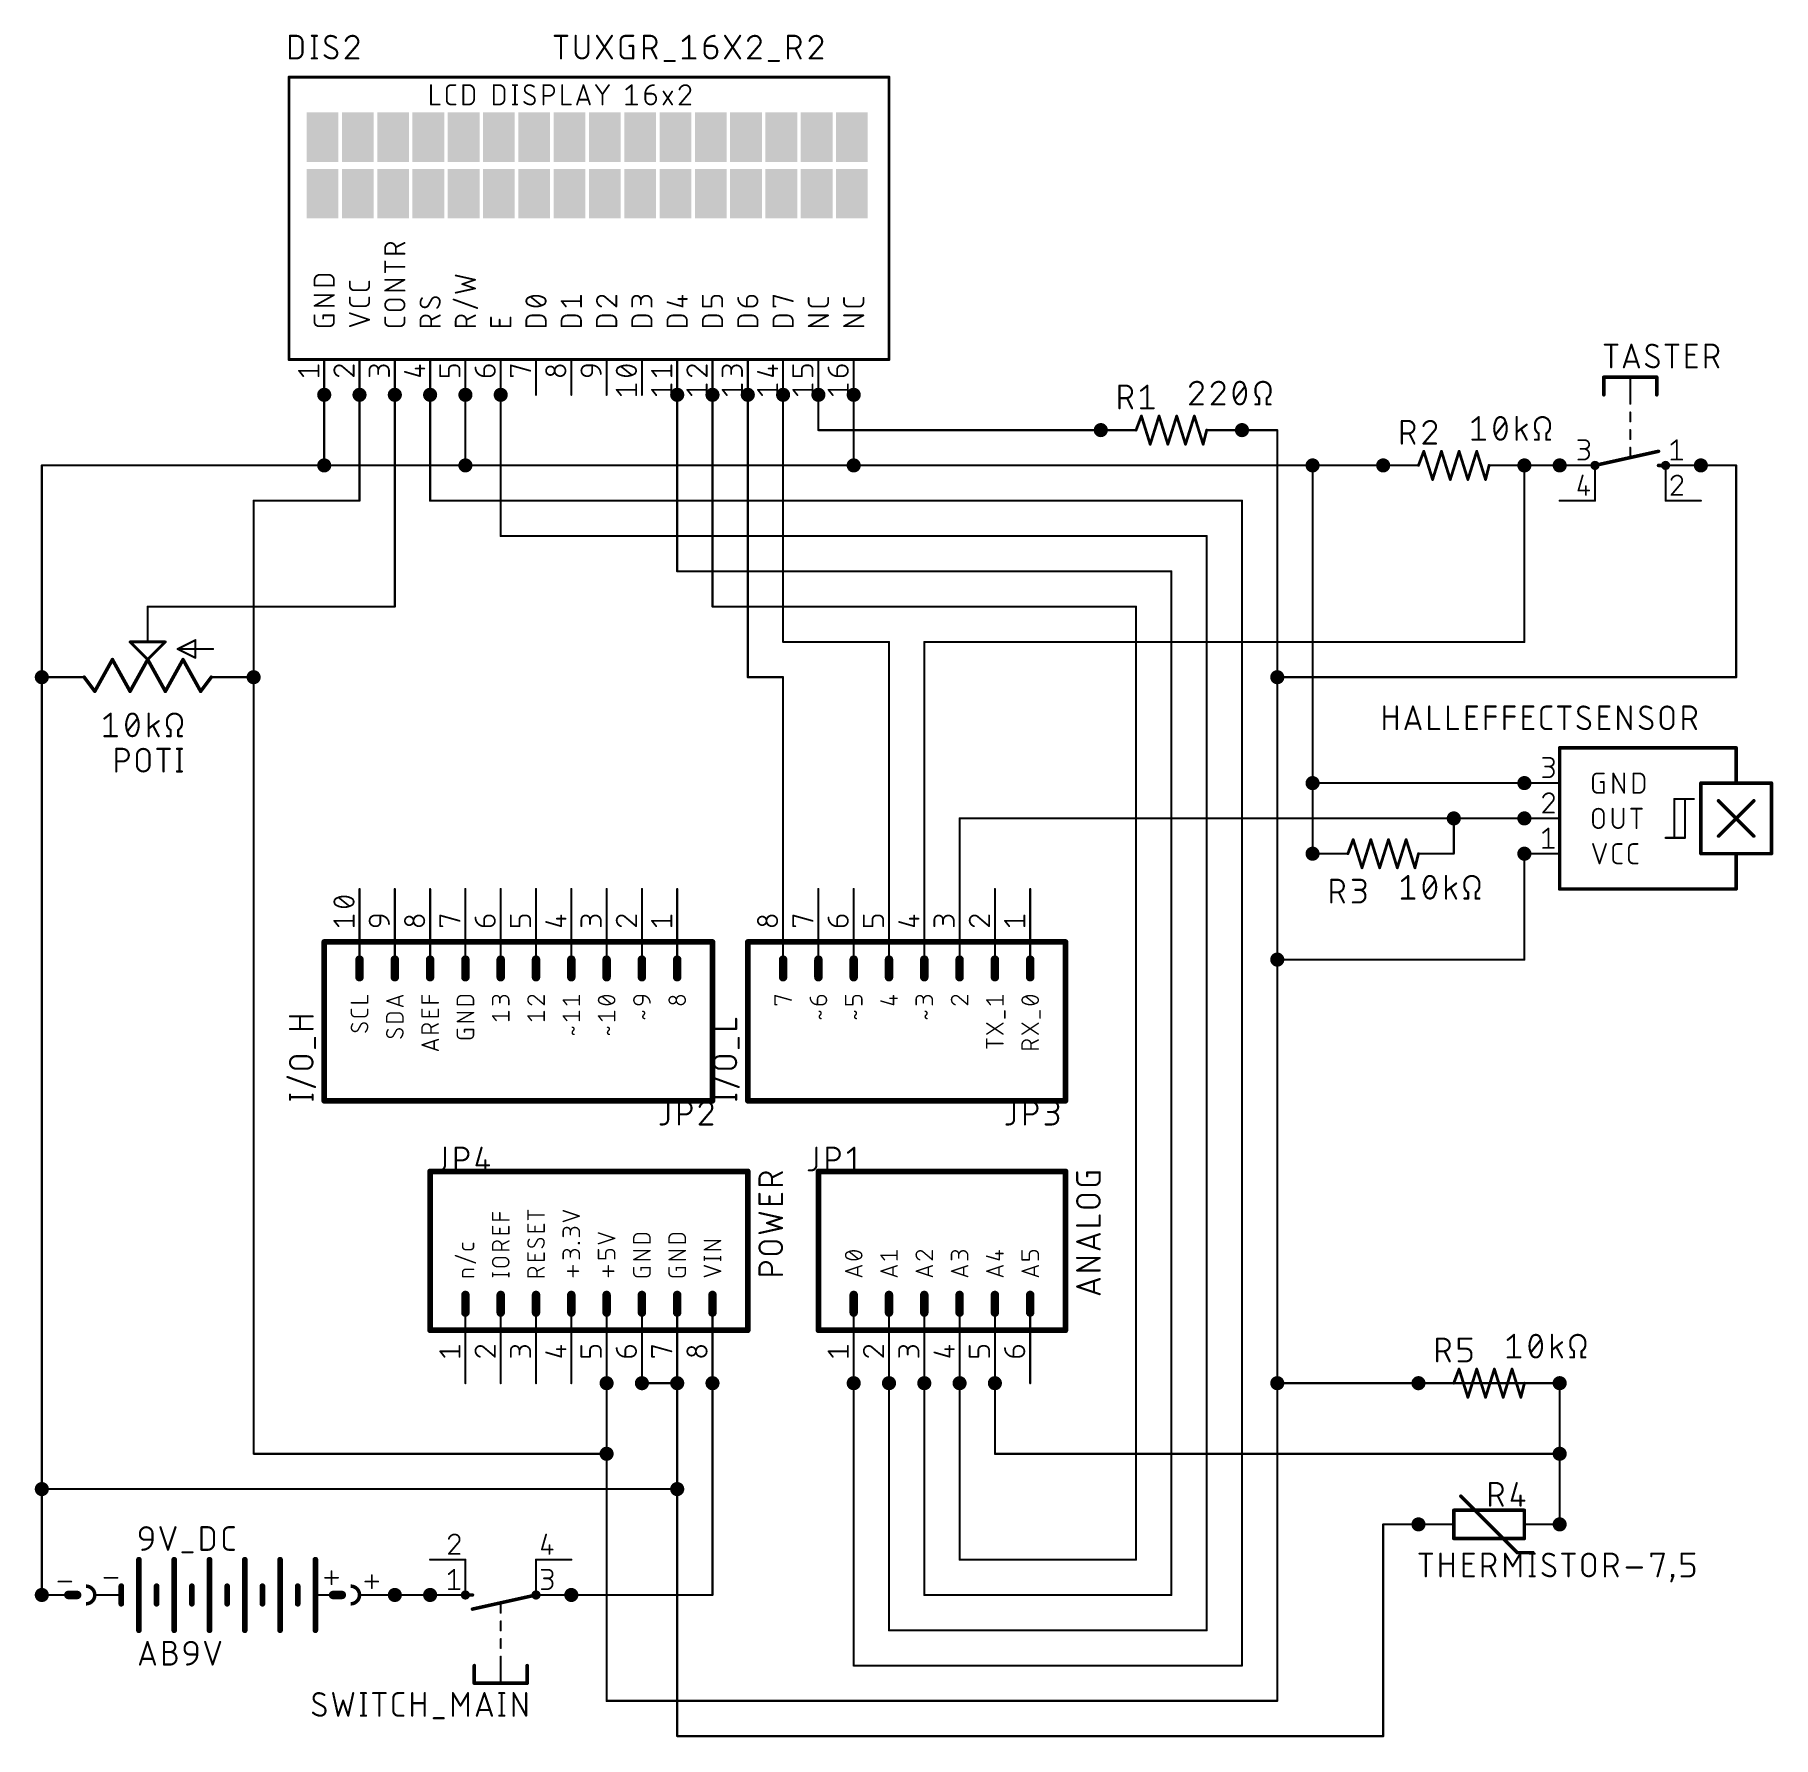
# Model space of a CAD drawing. Extents: x 33 to 158, y -5 to 117.
import ezdxf

# ---------------------------------------------------------------- set-up
doc = ezdxf.new("R2010")
doc.units = 0
for name, color, linetype in [('91', 122, 'CONTINUOUS'), ('94', 12, 'CONTINUOUS'), ('95', 251, 'CONTINUOUS'), ('96', 251, 'CONTINUOUS')]:
    doc.layers.add(name, color=color, linetype=linetype)

# ---------------------------------------------------------------- blocks, each defined once
blk = doc.blocks.new('RECT')
blk.add_solid([(-0.5, -0.5), (0.5, -0.5), (-0.5, 0.5), (0.5, 0.5)])

msp = doc.modelspace()

# ---------------------------------------------------------------- linework, layer by layer
at = {"layer": '91'}
for points, const_width in [([(53.34, 91.186, 1), (53.34, 91.694, 1), (53.34, 91.186)], 0.508), ([(53.3781, 91.44, 1), (53.3019, 91.44)], 0.0762), ([(55.88, 91.186, 1), (55.88, 91.694, 1), (55.88, 91.186)], 0.508), ([(55.9181, 91.44, 1), (55.8419, 91.44)], 0.0762), ([(58.42, 91.186, 1), (58.42, 91.694, 1), (58.42, 91.186)], 0.508), ([(58.4581, 91.44, 1), (58.3819, 91.44)], 0.0762), ([(60.96, 91.186, 1), (60.96, 91.694, 1), (60.96, 91.186)], 0.508), ([(60.9981, 91.44, 1), (60.9219, 91.44)], 0.0762), ([(63.5, 91.186, 1), (63.5, 91.694, 1), (63.5, 91.186)], 0.508), ([(63.5381, 91.44, 1), (63.4619, 91.44)], 0.0762), ([(66.04, 91.186, 1), (66.04, 91.694, 1), (66.04, 91.186)], 0.508), ([(66.0781, 91.44, 1), (66.0019, 91.44)], 0.0762), ([(78.74, 91.186, 1), (78.74, 91.694, 1), (78.74, 91.186)], 0.508), ([(78.7781, 91.44, 1), (78.7019, 91.44)], 0.0762), ([(81.28, 91.186, 1), (81.28, 91.694, 1), (81.28, 91.186)], 0.508), ([(81.3181, 91.44, 1), (81.2419, 91.44)], 0.0762), ([(83.82, 91.186, 1), (83.82, 91.694, 1), (83.82, 91.186)], 0.508), ([(83.8581, 91.44, 1), (83.7819, 91.44)], 0.0762), ([(86.36, 91.186, 1), (86.36, 91.694, 1), (86.36, 91.186)], 0.508), ([(86.3981, 91.44, 1), (86.3219, 91.44)], 0.0762), ([(88.9, 91.186, 1), (88.9, 91.694, 1), (88.9, 91.186)], 0.508), ([(88.9381, 91.44, 1), (88.8619, 91.44)], 0.0762), ([(91.44, 91.186, 1), (91.44, 91.694, 1), (91.44, 91.186)], 0.508), ([(91.4781, 91.44, 1), (91.4019, 91.44)], 0.0762), ([(88.9, 88.9381, 1), (88.9, 88.8619)], 0.0762), ([(88.8619, 88.9, 1), (88.9381, 88.9)], 0.0762), ([(109.22, 88.646, 1), (109.22, 89.154, 1), (109.22, 88.646)], 0.508), ([(109.22, 88.8619, 1), (109.22, 88.9381)], 0.0762), ([(119.38, 88.646, 1), (119.38, 89.154, 1), (119.38, 88.646)], 0.508), ([(119.38, 88.9381, 1), (119.38, 88.8619)], 0.0762), ([(121.9581, 88.9, 1), (121.8819, 88.9)], 0.0762), ([(121.92, 88.8619, 1), (121.92, 88.9381)], 0.0762), ([(33.0581, 86.36, 1), (32.9819, 86.36)], 0.0762), ([(33.02, 86.3981, 1), (33.02, 86.3219)], 0.0762), ([(53.34, 86.106, 1), (53.34, 86.614, 1), (53.34, 86.106)], 0.508), ([(53.34, 86.3981, 1), (53.34, 86.3219)], 0.0762), ([(53.3019, 86.36, 1), (53.3781, 86.36)], 0.0762), ([(53.34, 86.3219, 1), (53.34, 86.3981)], 0.0762), ([(63.5, 86.106, 1), (63.5, 86.614, 1), (63.5, 86.106)], 0.508), ([(63.5, 86.3981, 1), (63.5, 86.3219)], 0.0762), ([(63.4619, 86.36, 1), (63.5381, 86.36)], 0.0762), ([(63.5, 86.3219, 1), (63.5, 86.3981)], 0.0762), ([(91.44, 86.106, 1), (91.44, 86.614, 1), (91.44, 86.106)], 0.508), ([(91.44, 86.3981, 1), (91.44, 86.3219)], 0.0762), ([(91.4019, 86.36, 1), (91.4781, 86.36)], 0.0762), ([(91.44, 86.3219, 1), (91.44, 86.3981)], 0.0762), ([(124.46, 86.106, 1), (124.46, 86.614, 1), (124.46, 86.106)], 0.508), ([(124.46, 86.3981, 1), (124.46, 86.3219)], 0.0762), ([(124.4981, 86.36, 1), (124.4219, 86.36)], 0.0762), ([(124.46, 86.3219, 1), (124.46, 86.3981)], 0.0762), ([(129.54, 86.106, 1), (129.54, 86.614, 1), (129.54, 86.106)], 0.508), ([(129.54, 86.3219, 1), (129.54, 86.3981)], 0.0762), ([(139.7, 86.106, 1), (139.7, 86.614, 1), (139.7, 86.106)], 0.508), ([(139.7381, 86.36, 1), (139.6619, 86.36)], 0.0762), ([(139.7, 86.3981, 1), (139.7, 86.3219)], 0.0762), ([(142.24, 86.106, 1), (142.24, 86.614, 1), (142.24, 86.106)], 0.508), ([(142.24, 86.3219, 1), (142.24, 86.3981)], 0.0762), ([(152.4, 86.106, 1), (152.4, 86.614, 1), (152.4, 86.106)], 0.508), ([(152.4, 86.3981, 1), (152.4, 86.3219)], 0.0762), ([(154.9781, 86.36, 1), (154.9019, 86.36)], 0.0762), ([(154.94, 86.3219, 1), (154.94, 86.3981)], 0.0762), ([(48.26, 83.8581, 1), (48.26, 83.7819)], 0.0762), ([(48.2981, 83.82, 1), (48.2219, 83.82)], 0.0762), ([(55.8419, 83.82, 1), (55.9181, 83.82)], 0.0762), ([(55.88, 83.7819, 1), (55.88, 83.8581)], 0.0762), ([(60.96, 83.8581, 1), (60.96, 83.7819)], 0.0762), ([(60.9219, 83.82, 1), (60.9981, 83.82)], 0.0762), ([(119.4181, 83.82, 1), (119.3419, 83.82)], 0.0762), ([(119.38, 83.7819, 1), (119.38, 83.8581)], 0.0762), ([(66.04, 81.3181, 1), (66.04, 81.2419)], 0.0762), ([(66.0019, 81.28, 1), (66.0781, 81.28)], 0.0762), ([(116.8781, 81.28, 1), (116.8019, 81.28)], 0.0762), ([(116.84, 81.2419, 1), (116.84, 81.3181)], 0.0762), ([(78.74, 78.7781, 1), (78.74, 78.7019)], 0.0762), ([(114.3381, 78.74, 1), (114.2619, 78.74)], 0.0762), ([(114.3, 78.7019, 1), (114.3, 78.7781)], 0.0762), ([(78.7019, 78.74, 1), (78.7781, 78.74)], 0.0762), ([(40.64, 76.2381, 1), (40.64, 76.1619)], 0.0762), ([(58.3819, 76.2, 1), (58.4581, 76.2)], 0.0762), ([(58.42, 76.1619, 1), (58.42, 76.2381)], 0.0762), ([(81.28, 76.2381, 1), (81.28, 76.1619)], 0.0762), ([(81.2419, 76.2, 1), (81.3181, 76.2)], 0.0762), ([(111.7981, 76.2, 1), (111.7219, 76.2)], 0.0762), ([(111.76, 76.1619, 1), (111.76, 76.2381)], 0.0762), ([(86.36, 73.6981, 1), (86.36, 73.6219)], 0.0762), ([(86.3219, 73.66, 1), (86.3981, 73.66)], 0.0762), ([(94.0181, 73.66, 1), (93.9419, 73.66)], 0.0762), ([(93.98, 73.6219, 1), (93.98, 73.6981)], 0.0762), ([(96.52, 73.6981, 1), (96.52, 73.6219)], 0.0762), ([(96.5581, 73.66, 1), (96.4819, 73.66)], 0.0762), ([(139.6619, 73.66, 1), (139.7381, 73.66)], 0.0762), ([(139.7, 73.6219, 1), (139.7, 73.6981)], 0.0762), ([(33.02, 70.866, 1), (33.02, 71.374, 1), (33.02, 70.866)], 0.508), ([(48.26, 70.866, 1), (48.26, 71.374, 1), (48.26, 70.866)], 0.508), ([(121.92, 70.866, 1), (121.92, 71.374, 1), (121.92, 70.866)], 0.508), ([(33.0581, 71.12, 1), (32.9819, 71.12)], 0.0762), ([(32.9819, 71.12, 1), (33.0581, 71.12)], 0.0762), ([(48.2981, 71.12, 1), (48.2219, 71.12)], 0.0762), ([(48.2219, 71.12, 1), (48.2981, 71.12)], 0.0762), ([(83.82, 71.1581, 1), (83.82, 71.0819)], 0.0762), ([(83.7819, 71.12, 1), (83.8581, 71.12)], 0.0762), ([(86.3981, 71.12, 1), (86.3219, 71.12)], 0.0762), ([(86.36, 71.0819, 1), (86.36, 71.1581)], 0.0762), ([(121.9581, 71.12, 1), (121.8819, 71.12)], 0.0762), ([(121.92, 71.1581, 1), (121.92, 71.0819)], 0.0762), ([(121.8819, 71.12, 1), (121.9581, 71.12)], 0.0762), ([(154.9019, 71.12, 1), (154.9781, 71.12)], 0.0762), ([(154.94, 71.0819, 1), (154.94, 71.1581)], 0.0762), ([(124.46, 63.246, 1), (124.46, 63.754, 1), (124.46, 63.246)], 0.508), ([(139.7, 63.246, 1), (139.7, 63.754, 1), (139.7, 63.246)], 0.508), ([(124.46, 63.5381, 1), (124.46, 63.4619)], 0.0762), ([(124.4981, 63.5, 1), (124.4219, 63.5)], 0.0762), ([(124.4219, 63.5, 1), (124.4981, 63.5)], 0.0762), ([(139.7, 63.4619, 1), (139.7, 63.5381)], 0.0762), ([(134.62, 60.706, 1), (134.62, 61.214, 1), (134.62, 60.706)], 0.508), ([(139.7, 60.706, 1), (139.7, 61.214, 1), (139.7, 60.706)], 0.508), ([(99.0981, 60.96, 1), (99.0219, 60.96)], 0.0762), ([(99.06, 60.9981, 1), (99.06, 60.9219)], 0.0762), ([(134.62, 60.9981, 1), (134.62, 60.9219)], 0.0762), ([(134.6581, 60.96, 1), (134.5819, 60.96)], 0.0762), ([(134.62, 60.9219, 1), (134.62, 60.9981)], 0.0762), ([(139.7, 60.9219, 1), (139.7, 60.9981)], 0.0762), ([(124.46, 58.166, 1), (124.46, 58.674, 1), (124.46, 58.166)], 0.508), ([(139.7, 58.166, 1), (139.7, 58.674, 1), (139.7, 58.166)], 0.508), ([(124.4219, 58.42, 1), (124.4981, 58.42)], 0.0762), ([(134.5819, 58.42, 1), (134.6581, 58.42)], 0.0762), ([(139.7381, 58.42, 1), (139.6619, 58.42)], 0.0762), ([(86.3219, 55.88, 1), (86.3981, 55.88)], 0.0762), ([(93.9419, 55.88, 1), (94.0181, 55.88)], 0.0762), ([(96.4819, 55.88, 1), (96.5581, 55.88)], 0.0762), ([(99.0219, 55.88, 1), (99.0981, 55.88)], 0.0762), ([(121.92, 50.546, 1), (121.92, 51.054, 1), (121.92, 50.546)], 0.508), ([(121.9581, 50.8, 1), (121.8819, 50.8)], 0.0762), ([(121.92, 50.8381, 1), (121.92, 50.7619)], 0.0762), ([(121.8819, 50.8, 1), (121.9581, 50.8)], 0.0762), ([(139.6619, 50.8, 1), (139.7381, 50.8)], 0.0762), ([(139.7, 50.7619, 1), (139.7, 50.8381)], 0.0762), ([(73.66, 20.066, 1), (73.66, 20.574, 1), (73.66, 20.066)], 0.508), ([(73.6981, 20.32, 1), (73.6219, 20.32)], 0.0762), ([(76.2, 20.066, 1), (76.2, 20.574, 1), (76.2, 20.066)], 0.508), ([(76.2, 20.3581, 1), (76.2, 20.2819)], 0.0762), ([(78.74, 20.066, 1), (78.74, 20.574, 1), (78.74, 20.066)], 0.508), ([(78.7781, 20.32, 1), (78.7019, 20.32)], 0.0762), ([(78.74, 20.2819, 1), (78.74, 20.3581)], 0.0762), ([(81.28, 20.066, 1), (81.28, 20.574, 1), (81.28, 20.066)], 0.508), ([(81.3181, 20.32, 1), (81.2419, 20.32)], 0.0762), ([(91.44, 20.066, 1), (91.44, 20.574, 1), (91.44, 20.066)], 0.508), ([(91.4781, 20.32, 1), (91.4019, 20.32)], 0.0762), ([(93.98, 20.066, 1), (93.98, 20.574, 1), (93.98, 20.066)], 0.508), ([(94.0181, 20.32, 1), (93.9419, 20.32)], 0.0762), ([(96.52, 20.066, 1), (96.52, 20.574, 1), (96.52, 20.066)], 0.508), ([(96.5581, 20.32, 1), (96.4819, 20.32)], 0.0762), ([(99.06, 20.066, 1), (99.06, 20.574, 1), (99.06, 20.066)], 0.508), ([(99.0981, 20.32, 1), (99.0219, 20.32)], 0.0762), ([(101.6, 20.066, 1), (101.6, 20.574, 1), (101.6, 20.066)], 0.508), ([(101.6381, 20.32, 1), (101.5619, 20.32)], 0.0762), ([(121.92, 20.066, 1), (121.92, 20.574, 1), (121.92, 20.066)], 0.508), ([(121.9581, 20.32, 1), (121.8819, 20.32)], 0.0762), ([(121.92, 20.3581, 1), (121.92, 20.2819)], 0.0762), ([(121.8819, 20.32, 1), (121.9581, 20.32)], 0.0762), ([(132.08, 20.066, 1), (132.08, 20.574, 1), (132.08, 20.066)], 0.508), ([(132.08, 20.3581, 1), (132.08, 20.2819)], 0.0762), ([(132.08, 20.2819, 1), (132.08, 20.3581)], 0.0762), ([(142.24, 20.066, 1), (142.24, 20.574, 1), (142.24, 20.066)], 0.508), ([(142.2781, 20.32, 1), (142.2019, 20.32)], 0.0762), ([(142.24, 20.2819, 1), (142.24, 20.3581)], 0.0762), ([(48.26, 15.2781, 1), (48.26, 15.2019)], 0.0762), ([(48.2219, 15.24, 1), (48.2981, 15.24)], 0.0762), ([(73.66, 14.986, 1), (73.66, 15.494, 1), (73.66, 14.986)], 0.508), ([(73.6981, 15.24, 1), (73.6219, 15.24)], 0.0762), ([(73.6219, 15.24, 1), (73.6981, 15.24)], 0.0762), ([(73.66, 15.2019, 1), (73.66, 15.2781)], 0.0762), ([(101.6, 15.2781, 1), (101.6, 15.2019)], 0.0762), ([(101.5619, 15.24, 1), (101.6381, 15.24)], 0.0762), ([(142.24, 14.986, 1), (142.24, 15.494, 1), (142.24, 14.986)], 0.508), ([(142.2781, 15.24, 1), (142.2019, 15.24)], 0.0762), ([(142.2019, 15.24, 1), (142.2781, 15.24)], 0.0762), ([(142.24, 15.2019, 1), (142.24, 15.2781)], 0.0762), ([(33.02, 12.446, 1), (33.02, 12.954, 1), (33.02, 12.446)], 0.508), ([(33.02, 12.7381, 1), (33.02, 12.6619)], 0.0762), ([(33.0581, 12.7, 1), (32.9819, 12.7)], 0.0762), ([(32.9819, 12.7, 1), (33.0581, 12.7)], 0.0762), ([(78.74, 12.446, 1), (78.74, 12.954, 1), (78.74, 12.446)], 0.508), ([(78.7781, 12.7, 1), (78.7019, 12.7)], 0.0762), ([(78.7019, 12.7, 1), (78.7781, 12.7)], 0.0762), ([(78.74, 12.6619, 1), (78.74, 12.7381)], 0.0762), ([(129.5781, 10.16, 1), (129.5019, 10.16)], 0.0762), ([(129.54, 10.1981, 1), (129.54, 10.1219)], 0.0762), ([(132.08, 9.906, 1), (132.08, 10.414, 1), (132.08, 9.906)], 0.508), ([(132.08, 10.1219, 1), (132.08, 10.1981)], 0.0762), ([(142.24, 9.906, 1), (142.24, 10.414, 1), (142.24, 9.906)], 0.508), ([(142.2019, 10.16, 1), (142.2781, 10.16)], 0.0762), ([(99.06, 7.6581, 1), (99.06, 7.5819)], 0.0762), ([(99.0219, 7.62, 1), (99.0981, 7.62)], 0.0762), ([(111.7219, 7.62, 1), (111.7981, 7.62)], 0.0762), ([(111.76, 7.5819, 1), (111.76, 7.6581)], 0.0762), ([(33.02, 4.826, 1), (33.02, 5.334, 1), (33.02, 4.826)], 0.508), ([(32.9819, 5.08, 1), (33.0581, 5.08)], 0.0762), ([(58.42, 4.826, 1), (58.42, 5.334, 1), (58.42, 4.826)], 0.508), ([(58.42, 5.1181, 1), (58.42, 5.0419)], 0.0762), ([(60.96, 4.826, 1), (60.96, 5.334, 1), (60.96, 4.826)], 0.508), ([(60.96, 5.0419, 1), (60.96, 5.1181)], 0.0762), ([(71.12, 4.826, 1), (71.12, 5.334, 1), (71.12, 4.826)], 0.508), ([(71.12, 5.1181, 1), (71.12, 5.0419)], 0.0762), ([(81.2419, 5.08, 1), (81.3181, 5.08)], 0.0762), ([(81.28, 5.0419, 1), (81.28, 5.1181)], 0.0762), ([(96.52, 5.1181, 1), (96.52, 5.0419)], 0.0762), ([(96.4819, 5.08, 1), (96.5581, 5.08)], 0.0762), ([(114.2619, 5.08, 1), (114.3381, 5.08)], 0.0762), ([(114.3, 5.0419, 1), (114.3, 5.1181)], 0.0762), ([(93.98, 2.5781, 1), (93.98, 2.5019)], 0.0762), ([(93.9419, 2.54, 1), (94.0181, 2.54)], 0.0762), ([(116.8019, 2.54, 1), (116.8781, 2.54)], 0.0762), ([(116.84, 2.5019, 1), (116.84, 2.5781)], 0.0762), ([(91.44, 0.0381, 1), (91.44, -0.0381)], 0.0762), ([(91.4019, 0, 1), (91.4781, 0)], 0.0762), ([(119.3419, 0, 1), (119.4181, 0)], 0.0762), ([(119.38, -0.0381, 1), (119.38, 0.0381)], 0.0762), ([(73.66, -2.5019, 1), (73.66, -2.5781)], 0.0762), ([(73.6219, -2.54, 1), (73.6981, -2.54)], 0.0762), ([(121.8819, -2.54, 1), (121.9581, -2.54)], 0.0762), ([(121.92, -2.5781, 1), (121.92, -2.5019)], 0.0762), ([(78.74, -5.0419, 1), (78.74, -5.1181)], 0.0762), ([(129.54, -5.1181, 1), (129.54, -5.0419)], 0.0762), ([(78.7019, -5.08, 1), (78.7781, -5.08)], 0.0762), ([(129.5019, -5.08, 1), (129.5781, -5.08)], 0.0762)]:
    msp.add_lwpolyline(points, format="xyb", dxfattribs=dict(at, const_width=const_width))
at = {"layer": '91', "const_width": 0.1524}
for points in [[(53.34, 86.36), (53.34, 91.44)], [(55.88, 91.44), (55.88, 83.82)], [(58.42, 76.2), (58.42, 91.44)], [(60.96, 91.44), (60.96, 83.82)], [(63.5, 91.44), (63.5, 86.36)], [(66.04, 91.44), (66.04, 81.28)], [(78.74, 91.44), (78.74, 78.74)], [(81.28, 91.44), (81.28, 76.2)], [(83.82, 91.44), (83.82, 71.12)], [(86.36, 91.44), (86.36, 73.66)], [(88.9, 91.44), (88.9, 88.9)], [(91.44, 86.36), (91.44, 91.44)], [(88.9, 88.9), (109.22, 88.9)], [(119.38, 88.9), (121.92, 88.9)], [(121.92, 88.9), (121.92, 71.12)], [(33.02, 71.12), (33.02, 86.36)], [(33.02, 86.36), (53.34, 86.36)], [(53.34, 86.36), (63.5, 86.36)], [(63.5, 86.36), (91.44, 86.36)], [(91.44, 86.36), (124.46, 86.36)], [(124.46, 86.36), (129.54, 86.36)], [(124.46, 63.5), (124.46, 86.36)], [(139.7, 86.36), (139.7, 73.66)], [(142.24, 86.36), (139.7, 86.36)], [(152.4, 86.36), (154.94, 86.36)], [(154.94, 86.36), (154.94, 71.12)], [(55.88, 83.82), (48.26, 83.82)], [(48.26, 83.82), (48.26, 71.12)], [(60.96, 83.82), (119.38, 83.82)], [(119.38, 83.82), (119.38, 0)], [(66.04, 81.28), (116.84, 81.28)], [(116.84, 81.28), (116.84, 2.54)], [(78.74, 78.74), (114.3, 78.74)], [(114.3, 78.74), (114.3, 5.08)], [(40.64, 76.2), (58.42, 76.2)], [(81.28, 76.2), (111.76, 76.2)], [(111.76, 76.2), (111.76, 7.62)], [(86.36, 73.66), (93.98, 73.66)], [(93.98, 55.88), (93.98, 73.66)], [(96.52, 73.66), (139.7, 73.66)], [(96.52, 73.66), (96.52, 55.88)], [(33.02, 12.7), (33.02, 71.12)], [(48.26, 71.12), (48.26, 15.24)], [(83.82, 71.12), (86.36, 71.12)], [(86.36, 55.88), (86.36, 71.12)], [(121.92, 71.12), (121.92, 50.8)], [(154.94, 71.12), (121.92, 71.12)], [(139.7, 63.5), (124.46, 63.5)], [(124.46, 58.42), (124.46, 63.5)], [(99.06, 55.88), (99.06, 60.96)], [(99.06, 60.96), (134.62, 60.96)], [(134.62, 60.96), (139.7, 60.96)], [(134.62, 58.42), (134.62, 60.96)], [(139.7, 58.42), (139.7, 50.8)], [(121.92, 50.8), (121.92, 20.32)], [(139.7, 50.8), (121.92, 50.8)], [(73.66, 15.24), (73.66, 20.32)], [(78.74, 20.32), (76.2, 20.32)], [(78.74, 20.32), (78.74, 12.7)], [(81.28, 5.08), (81.28, 20.32)], [(91.44, 0), (91.44, 20.32)], [(93.98, 2.54), (93.98, 20.32)], [(96.52, 5.08), (96.52, 20.32)], [(99.06, 7.62), (99.06, 20.32)], [(101.6, 20.32), (101.6, 15.24)], [(121.92, 20.32), (121.92, -2.54)], [(132.08, 20.32), (121.92, 20.32)], [(142.24, 20.32), (132.08, 20.32)], [(142.24, 20.32), (142.24, 15.24)], [(48.26, 15.24), (73.66, 15.24)], [(73.66, -2.54), (73.66, 15.24)], [(101.6, 15.24), (142.24, 15.24)], [(142.24, 15.24), (142.24, 10.16)], [(78.74, 12.7), (33.02, 12.7)], [(33.02, 12.7), (33.02, 5.08)], [(78.74, -5.08), (78.74, 12.7)], [(129.54, -5.08), (129.54, 10.16)], [(129.54, 10.16), (132.08, 10.16)], [(111.76, 7.62), (99.06, 7.62)], [(58.42, 5.08), (60.96, 5.08)], [(71.12, 5.08), (81.28, 5.08)], [(114.3, 5.08), (96.52, 5.08)], [(116.84, 2.54), (93.98, 2.54)], [(119.38, 0), (91.44, 0)], [(121.92, -2.54), (73.66, -2.54)], [(129.54, -5.08), (78.74, -5.08)]]:
    msp.add_lwpolyline(points, dxfattribs=at)
at = {"layer": '94'}
for points, const_width in [([(93.98, 114.3), (50.8, 114.3)], 0.2032), ([(50.8, 114.3), (50.8, 93.98)], 0.2032), ([(93.98, 93.98), (93.98, 114.3)], 0.2032), ([(61.0235, 113.7285), (61.0235, 112.3315)], 0.127), ([(62.1575, 112.6419), (62.1575, 113.4181)], 0.127), ([(62.4679, 113.7285), (62.7784, 113.7285)], 0.127), ([(63.3478, 112.3315), (63.3478, 113.7285)], 0.127), ([(63.3478, 113.7285), (63.7359, 113.7285)], 0.127), ([(64.1239, 113.3404), (64.1239, 112.7196)], 0.127), ([(65.538, 112.3315), (65.538, 113.7285)], 0.127), ([(65.538, 113.7285), (65.926, 113.7285)], 0.127), ([(66.3141, 113.3404), (66.3141, 112.7196)], 0.127), ([(66.9115, 113.7285), (67.222, 113.7285)], 0.127), ([(67.0667, 113.7285), (67.0667, 112.3315)], 0.127), ([(68.349, 112.9136), (67.9222, 113.1464)], 0.127), ([(69.1175, 112.3315), (69.1175, 113.7285)], 0.127), ([(69.1175, 113.7285), (69.5055, 113.7285)], 0.127), ([(69.5055, 112.9524), (69.1175, 112.9524)], 0.127), ([(70.4686, 113.7285), (70.4686, 112.3315)], 0.127), ([(71.5289, 112.3315), (71.9946, 113.7285)], 0.127), ([(72.3439, 112.6808), (71.6454, 112.6808)], 0.127), ([(71.9946, 113.7285), (72.4603, 112.3315)], 0.127), ([(72.8978, 113.7285), (73.3635, 113.0688)], 0.127), ([(73.3635, 113.0688), (73.8291, 113.7285)], 0.127), ([(73.3635, 112.3315), (73.3635, 113.0688)], 0.127), ([(75.0743, 113.4181), (75.4624, 113.7285)], 0.127), ([(75.4624, 113.7285), (75.4624, 112.3315)], 0.127), ([(76.4432, 113.1076), (76.9088, 113.1076)], 0.127), ([(76.4432, 112.7196), (76.4432, 113.1076)], 0.127), ([(77.2193, 112.7972), (77.2193, 112.7196)], 0.127), ([(77.7527, 112.3315), (78.3736, 113.2628)], 0.127), ([(77.7527, 113.2628), (78.3736, 112.3315)], 0.127), ([(79.5668, 113.1076), (78.9071, 112.3315)], 0.127), ([(61.0235, 112.3315), (61.6444, 112.3315)], 0.127), ([(62.7784, 112.3315), (62.4679, 112.3315)], 0.127), ([(63.7359, 112.3315), (63.3478, 112.3315)], 0.127), ([(65.926, 112.3315), (65.538, 112.3315)], 0.127), ([(66.9115, 112.3315), (67.222, 112.3315)], 0.127), ([(70.4686, 112.3315), (71.0895, 112.3315)], 0.127), ([(75.0743, 112.3315), (75.8504, 112.3315)], 0.127), ([(78.9071, 112.3315), (79.6832, 112.3315)], 0.127), ([(50.8, 93.98), (93.98, 93.98)], 0.2032), ([(53.34, 91.44), (53.34, 93.98)], 0.1524), ([(55.88, 91.44), (55.88, 93.98)], 0.1524), ([(58.42, 91.44), (58.42, 93.98)], 0.1524), ([(60.96, 91.44), (60.96, 93.98)], 0.1524), ([(63.5, 91.44), (63.5, 93.98)], 0.1524), ([(66.04, 91.44), (66.04, 93.98)], 0.1524), ([(68.58, 91.44), (68.58, 93.98)], 0.1524), ([(71.12, 91.44), (71.12, 93.98)], 0.1524), ([(73.66, 91.44), (73.66, 93.98)], 0.1524), ([(76.2, 91.44), (76.2, 93.98)], 0.1524), ([(78.74, 91.44), (78.74, 93.98)], 0.1524), ([(81.28, 91.44), (81.28, 93.98)], 0.1524), ([(83.82, 91.44), (83.82, 93.98)], 0.1524), ([(86.36, 91.44), (86.36, 93.98)], 0.1524), ([(88.9, 91.44), (88.9, 93.98)], 0.1524), ([(91.44, 91.44), (91.44, 93.98)], 0.1524), ([(145.415, 92.71), (145.415, 91.44)], 0.254), ([(147.32, 92.71), (145.415, 92.71)], 0.254), ([(149.225, 92.71), (147.32, 92.71)], 0.254), ([(147.32, 92.71), (147.32, 90.805)], 0.1524), ([(149.225, 92.71), (149.225, 91.44)], 0.254), ([(147.32, 90.17), (147.32, 89.535)], 0.1524), ([(109.22, 88.9), (111.76, 88.9)], 0.1524), ([(111.76, 88.9), (112.141, 89.916)], 0.2032), ([(112.141, 89.916), (112.776, 87.884)], 0.2032), ([(112.776, 87.884), (113.411, 89.916)], 0.2032), ([(113.411, 89.916), (114.046, 87.884)], 0.2032), ([(114.046, 87.884), (114.681, 89.916)], 0.2032), ([(114.681, 89.916), (115.316, 87.884)], 0.2032), ([(115.316, 87.884), (115.951, 89.916)], 0.2032), ([(115.951, 89.916), (116.586, 87.884)], 0.2032), ([(116.586, 87.884), (116.84, 88.9)], 0.2032), ([(119.38, 88.9), (116.84, 88.9)], 0.1524), ([(147.32, 88.9), (147.32, 88.265)], 0.1524), ([(147.32, 87.63), (147.32, 86.995)], 0.1524), ([(129.54, 86.36), (132.08, 86.36)], 0.1524), ([(132.08, 86.36), (132.461, 87.376)], 0.2032), ([(132.461, 87.376), (133.096, 85.344)], 0.2032), ([(133.096, 85.344), (133.731, 87.376)], 0.2032), ([(133.731, 87.376), (134.366, 85.344)], 0.2032), ([(134.366, 85.344), (135.001, 87.376)], 0.2032), ([(135.001, 87.376), (135.636, 85.344)], 0.2032), ([(135.636, 85.344), (136.271, 87.376)], 0.2032), ([(136.271, 87.376), (136.906, 85.344)], 0.2032), ([(136.906, 85.344), (137.16, 86.36)], 0.2032), ([(139.7, 86.36), (137.16, 86.36)], 0.1524), ([(142.24, 86.36), (144.78, 86.36)], 0.1524), ([(144.78, 86.36), (149.352, 87.376)], 0.254), ([(144.78, 83.82), (144.78, 86.36)], 0.1524), ([(149.352, 86.36), (149.86, 86.36)], 0.254), ([(149.86, 83.82), (149.86, 86.36)], 0.1524), ([(152.4, 86.36), (149.86, 86.36)], 0.1524), ([(142.24, 83.82), (144.78, 83.82)], 0.1524), ([(152.4, 83.82), (149.86, 83.82)], 0.1524), ([(40.64, 76.2), (40.64, 73.66)], 0.1524), ([(42.799, 73.152), (44.069, 73.787)], 0.1524), ([(44.069, 73.787), (44.069, 72.517)], 0.1524), ([(40.64, 72.39), (39.37, 73.66)], 0.2032), ([(39.37, 73.66), (41.91, 73.66)], 0.2032), ([(41.91, 73.66), (40.64, 72.39)], 0.2032), ([(45.339, 73.152), (42.799, 73.152)], 0.1524), ([(44.069, 72.517), (42.799, 73.152)], 0.1524), ([(38.1, 72.39), (36.83, 70.104)], 0.254), ([(39.37, 70.104), (38.1, 72.39)], 0.254), ([(40.64, 72.39), (39.37, 70.104)], 0.254), ([(41.91, 70.104), (40.64, 72.39)], 0.254), ([(43.18, 72.39), (41.91, 70.104)], 0.254), ([(44.45, 70.104), (43.18, 72.39)], 0.254), ([(33.02, 71.12), (35.56, 71.12)], 0.1524), ([(36.068, 71.12), (35.56, 71.12)], 0.1524), ([(36.83, 70.104), (36.068, 71.12)], 0.254), ([(45.212, 71.12), (44.45, 70.104)], 0.254), ([(45.72, 71.12), (45.212, 71.12)], 0.1524), ([(48.26, 71.12), (45.72, 71.12)], 0.1524), ([(142.24, 55.88), (142.24, 66.04)], 0.254), ([(142.24, 66.04), (154.94, 66.04)], 0.254), ([(154.94, 63.5), (154.94, 66.04)], 0.254), ([(139.7, 63.5), (142.24, 63.5)], 0.1524), ([(152.4, 58.42), (152.4, 63.5)], 0.254), ([(152.4, 63.5), (154.94, 63.5)], 0.254), ([(154.94, 63.5), (157.48, 63.5)], 0.254), ([(157.48, 63.5), (157.48, 58.42)], 0.254), ([(151.257, 62.357), (150.495, 62.357)], 0.1524), ([(150.495, 62.357), (150.495, 59.563)], 0.1524), ([(151.892, 62.357), (151.257, 62.357)], 0.1524), ([(151.257, 62.357), (151.257, 59.563)], 0.1524), ([(153.67, 59.69), (156.21, 62.23)], 0.254), ([(156.21, 59.69), (153.67, 62.23)], 0.254), ([(139.7, 60.96), (142.24, 60.96)], 0.1524), ([(127, 58.42), (127.381, 59.436)], 0.2032), ([(127.381, 59.436), (128.016, 57.404)], 0.2032), ([(128.016, 57.404), (128.651, 59.436)], 0.2032), ([(128.651, 59.436), (129.286, 57.404)], 0.2032), ([(129.286, 57.404), (129.921, 59.436)], 0.2032), ([(129.921, 59.436), (130.556, 57.404)], 0.2032), ([(130.556, 57.404), (131.191, 59.436)], 0.2032), ([(131.191, 59.436), (131.826, 57.404)], 0.2032), ([(150.495, 59.563), (149.86, 59.563)], 0.1524), ([(151.257, 59.563), (150.495, 59.563)], 0.1524), ([(124.46, 58.42), (127, 58.42)], 0.1524), ([(131.826, 57.404), (132.08, 58.42)], 0.2032), ([(134.62, 58.42), (132.08, 58.42)], 0.1524), ([(139.7, 58.42), (142.24, 58.42)], 0.1524), ([(154.94, 58.42), (152.4, 58.42)], 0.254), ([(157.48, 58.42), (154.94, 58.42)], 0.254), ([(154.94, 58.42), (154.94, 55.88)], 0.254), ([(55.88, 55.88), (55.88, 50.8)], 0.1524), ([(58.42, 55.88), (58.42, 50.8)], 0.1524), ([(60.96, 55.88), (60.96, 50.8)], 0.1524), ([(63.5, 55.88), (63.5, 50.8)], 0.1524), ([(66.04, 55.88), (66.04, 50.8)], 0.1524), ([(68.58, 55.88), (68.58, 50.8)], 0.1524), ([(71.12, 55.88), (71.12, 50.8)], 0.1524), ([(73.66, 55.88), (73.66, 50.8)], 0.1524), ([(76.2, 55.88), (76.2, 50.8)], 0.1524), ([(78.74, 55.88), (78.74, 50.8)], 0.1524), ([(86.36, 55.88), (86.36, 50.8)], 0.1524), ([(88.9, 55.88), (88.9, 50.8)], 0.1524), ([(91.44, 55.88), (91.44, 50.8)], 0.1524), ([(93.98, 55.88), (93.98, 50.8)], 0.1524), ([(96.52, 55.88), (96.52, 50.8)], 0.1524), ([(99.06, 55.88), (99.06, 50.8)], 0.1524), ([(101.6, 55.88), (101.6, 50.8)], 0.1524), ([(104.14, 55.88), (104.14, 50.8)], 0.1524), ([(154.94, 55.88), (142.24, 55.88)], 0.254), ([(53.34, 52.07), (53.34, 40.64)], 0.4064), ([(53.34, 52.07), (81.28, 52.07)], 0.4064), ([(81.28, 40.64), (81.28, 52.07)], 0.4064), ([(83.82, 52.07), (83.82, 40.64)], 0.4064), ([(83.82, 52.07), (106.68, 52.07)], 0.4064), ([(106.68, 40.64), (106.68, 52.07)], 0.4064), ([(55.88, 49.53), (55.88, 50.8)], 0.6096), ([(58.42, 49.53), (58.42, 50.8)], 0.6096), ([(60.96, 49.53), (60.96, 50.8)], 0.6096), ([(63.5, 49.53), (63.5, 50.8)], 0.6096), ([(66.04, 49.53), (66.04, 50.8)], 0.6096), ([(68.58, 49.53), (68.58, 50.8)], 0.6096), ([(71.12, 49.53), (71.12, 50.8)], 0.6096), ([(73.66, 49.53), (73.66, 50.8)], 0.6096), ([(76.2, 49.53), (76.2, 50.8)], 0.6096), ([(78.74, 49.53), (78.74, 50.8)], 0.6096), ([(86.36, 49.53), (86.36, 50.8)], 0.6096), ([(88.9, 49.53), (88.9, 50.8)], 0.6096), ([(91.44, 49.53), (91.44, 50.8)], 0.6096), ([(93.98, 49.53), (93.98, 50.8)], 0.6096), ([(96.52, 49.53), (96.52, 50.8)], 0.6096), ([(99.06, 49.53), (99.06, 50.8)], 0.6096), ([(101.6, 49.53), (101.6, 50.8)], 0.6096), ([(104.14, 49.53), (104.14, 50.8)], 0.6096), ([(55.2958, 47.6899), (56.4642, 47.6899)], 0.1016), ([(56.4642, 47.6899), (56.4642, 48.2092)], 0.1016), ([(57.8358, 47.8197), (59.0042, 48.2092)], 0.1016), ([(59.0042, 47.4303), (57.8358, 47.8197)], 0.1016), ([(58.7121, 48.1118), (58.7121, 47.5276)], 0.1016), ([(60.3758, 47.6899), (60.3758, 48.2092)], 0.1016), ([(61.5442, 47.6899), (60.3758, 47.6899)], 0.1016), ([(60.8951, 47.6899), (60.8951, 48.2092)], 0.1016), ([(62.9158, 47.5601), (62.9158, 47.8846)], 0.1016), ([(64.0842, 47.5601), (62.9158, 47.5601)], 0.1016), ([(63.2404, 48.2092), (63.7596, 48.2092)], 0.1016), ([(64.0842, 47.8846), (64.0842, 47.5601)], 0.1016), ([(65.4558, 47.5601), (65.4558, 47.9496)], 0.1016), ([(65.9751, 47.9496), (65.9751, 47.6899)], 0.1016), ([(66.6242, 47.5601), (66.6242, 47.8846)], 0.1016), ([(68.5151, 48.1118), (69.1642, 47.5601)], 0.1016), ([(69.1642, 47.5601), (69.1642, 48.2092)], 0.1016), ([(70.7954, 47.5601), (70.5358, 47.8846)], 0.1016), ([(70.5358, 47.8846), (71.7042, 47.8846)], 0.1016), ([(71.7042, 47.5601), (71.7042, 48.2092)], 0.1016), ([(73.9846, 47.625), (73.3354, 48.1443)], 0.1016), ([(75.9404, 48.2092), (76.2649, 48.2092)], 0.1016), ([(76.0053, 47.5601), (75.9404, 47.5601)], 0.1016), ([(76.2649, 48.2092), (76.2649, 47.8197)], 0.1016), ([(85.7758, 47.5601), (85.7758, 48.2092)], 0.1016), ([(85.7758, 48.2092), (86.9442, 47.8846)], 0.1016), ([(85.9056, 47.5601), (85.7758, 47.5601)], 0.1016), ([(88.8351, 47.5601), (88.8351, 47.9496)], 0.1016), ([(89.1596, 47.5601), (88.8351, 47.5601)], 0.1016), ([(89.0947, 48.2092), (89.1596, 48.2092)], 0.1016), ([(90.8558, 47.5601), (90.8558, 48.2092)], 0.1016), ([(91.3751, 47.5601), (90.8558, 47.5601)], 0.1016), ([(91.3751, 47.9496), (91.3751, 47.5601)], 0.1016), ([(91.7646, 48.2092), (91.6347, 48.2092)], 0.1016), ([(92.0242, 47.5601), (92.0242, 47.9496)], 0.1016), ([(93.3958, 47.8197), (94.3046, 47.5601)], 0.1016), ([(94.0449, 48.0145), (94.5642, 48.0145)], 0.1016), ([(94.3046, 47.5601), (94.3046, 48.2092)], 0.1016), ([(95.9358, 47.5601), (95.9358, 47.9496)], 0.1016), ([(96.4551, 47.9496), (96.4551, 47.6899)], 0.1016), ([(97.1042, 47.5601), (97.1042, 47.8846)], 0.1016), ([(98.9951, 48.1118), (99.6442, 47.5601)], 0.1016), ([(99.6442, 47.5601), (99.6442, 48.2092)], 0.1016), ([(101.2754, 47.5601), (101.0158, 47.8846)], 0.1016), ([(101.0158, 47.8846), (102.1842, 47.8846)], 0.1016), ([(102.1842, 47.5601), (102.1842, 48.2092)], 0.1016), ([(104.4646, 47.625), (103.8154, 48.1443)], 0.1016), ([(55.2958, 46.9534), (55.2958, 47.213)], 0.1016), ([(56.2046, 46.6937), (55.5554, 46.6937)], 0.1016), ([(56.4642, 47.213), (56.4642, 46.9534)], 0.1016), ([(57.8358, 46.3141), (57.8358, 46.6386)], 0.1016), ([(59.0042, 46.3141), (57.8358, 46.3141)], 0.1016), ([(58.1604, 46.9632), (58.6796, 46.9632)], 0.1016), ([(59.0042, 46.6386), (59.0042, 46.3141)], 0.1016), ([(60.3758, 46.6993), (60.3758, 47.2186)], 0.1016), ([(61.5442, 46.6993), (60.3758, 46.6993)], 0.1016), ([(60.8951, 46.6993), (60.8951, 47.0888)], 0.1016), ([(61.5442, 47.2186), (61.5442, 46.6993)], 0.1016), ([(62.9158, 46.3409), (64.0842, 46.99)], 0.1016), ([(64.0842, 46.99), (62.9158, 46.99)], 0.1016), ([(64.0842, 46.3409), (62.9158, 46.3409)], 0.1016), ([(65.7154, 46.4171), (65.4558, 46.7416)], 0.1016), ([(65.4558, 46.7416), (66.6242, 46.7416)], 0.1016), ([(66.6242, 46.4171), (66.6242, 47.0662)], 0.1016), ([(68.2554, 46.4171), (67.9958, 46.7416)], 0.1016), ([(67.9958, 46.7416), (69.1642, 46.7416)], 0.1016), ([(69.1642, 46.4171), (69.1642, 47.0662)], 0.1016), ([(70.7954, 46.4171), (70.5358, 46.7416)], 0.1016), ([(70.5358, 46.7416), (71.7042, 46.7416)], 0.1016), ([(71.7042, 46.4171), (71.7042, 47.0662)], 0.1016), ([(73.3354, 46.4171), (73.0758, 46.7416)], 0.1016), ([(73.0758, 46.7416), (74.2442, 46.7416)], 0.1016), ([(74.2442, 46.4171), (74.2442, 47.0662)], 0.1016), ([(102.314, 46.5963), (102.314, 47.1156)], 0.1016), ([(104.854, 46.5963), (104.854, 47.1156)], 0.1016), ([(55.9774, 46.1114), (55.7826, 45.7544)], 0.1016), ([(58.5174, 45.6904), (58.3226, 45.3334)], 0.1016), ([(60.3758, 45.5233), (60.3758, 45.8479)], 0.1016), ([(61.5442, 45.5233), (60.3758, 45.5233)], 0.1016), ([(60.3758, 44.6594), (61.5442, 45.0489)], 0.1016), ([(61.5442, 46.1724), (61.0249, 45.9128)], 0.1016), ([(61.0249, 45.8479), (61.0249, 45.5233)], 0.1016), ([(62.9158, 45.3813), (62.9158, 45.7708)], 0.1016), ([(63.8246, 45.1217), (63.1754, 45.1217)], 0.1016), ([(63.4351, 45.5761), (63.4351, 45.7708)], 0.1016), ([(63.4351, 45.7708), (64.0842, 45.7708)], 0.1016), ([(64.0842, 45.7708), (64.0842, 45.3813)], 0.1016), ([(102.1842, 45.4378), (101.0158, 46.2167)], 0.1016), ([(101.0158, 45.4378), (102.1842, 46.2167)], 0.1016), ([(101.0158, 44.4359), (101.0158, 45.085)], 0.1016), ([(104.7242, 45.4378), (103.5558, 46.2167)], 0.1016), ([(103.5558, 45.4378), (104.7242, 46.2167)], 0.1016), ([(104.7242, 45.0162), (104.2049, 44.7565)], 0.1016), ([(61.5442, 44.2699), (60.3758, 44.6594)], 0.1016), ([(61.2521, 44.9515), (61.2521, 44.3673)], 0.1016), ([(102.1842, 44.7604), (101.0158, 44.7604)], 0.1016), ([(103.5558, 44.3671), (103.5558, 44.6916)], 0.1016), ([(104.7242, 44.3671), (103.5558, 44.3671)], 0.1016), ([(104.2049, 44.6916), (104.2049, 44.3671)], 0.1016), ([(81.28, 40.64), (53.34, 40.64)], 0.4064), ([(106.68, 40.64), (83.82, 40.64)], 0.4064), ([(60.96, 35.56), (83.82, 35.56)], 0.4064), ([(60.96, 35.56), (60.96, 24.13)], 0.4064), ([(83.82, 24.13), (83.82, 35.56)], 0.4064), ([(88.9, 35.56), (106.68, 35.56)], 0.4064), ([(88.9, 35.56), (88.9, 24.13)], 0.4064), ([(106.68, 24.13), (106.68, 35.56)], 0.4064), ([(65.4558, 32.0655), (65.4558, 32.5848)], 0.1016), ([(65.9751, 32.0655), (65.9751, 32.5848)], 0.1016), ([(67.9958, 32.0982), (67.9958, 32.7473)], 0.1016), ([(71.7042, 32.3427), (70.5358, 32.7321)], 0.1016), ([(66.6242, 32.0655), (65.4558, 32.0655)], 0.1016), ([(65.4558, 31.0749), (65.4558, 31.5942)], 0.1016), ([(65.9751, 31.0749), (65.9751, 31.4644)], 0.1016), ([(66.6242, 31.5942), (66.6242, 31.0749)], 0.1016), ([(69.1642, 32.4228), (67.9958, 32.4228)], 0.1016), ([(67.9958, 31.2242), (67.9958, 31.7435)], 0.1016), ([(69.1642, 31.2242), (67.9958, 31.2242)], 0.1016), ([(68.5151, 31.2242), (68.5151, 31.6137)], 0.1016), ([(69.1642, 31.7435), (69.1642, 31.2242)], 0.1016), ([(70.5358, 31.9532), (71.7042, 32.3427)], 0.1016), ([(70.5358, 30.8751), (70.5358, 31.2646)], 0.1016), ([(71.0551, 31.2646), (71.0551, 31.0049)], 0.1016), ([(63.3053, 30.13), (63.3053, 30.3896)], 0.1016), ([(64.0842, 30.3896), (64.0842, 30.13)], 0.1016), ([(66.6242, 31.0749), (65.4558, 31.0749)], 0.1016), ([(65.4558, 29.8989), (65.4558, 30.2235)], 0.1016), ([(66.6242, 30.548), (66.1049, 30.2884)], 0.1016), ([(66.1049, 30.2235), (66.1049, 29.8989)], 0.1016), ([(68.6774, 30.5982), (68.4826, 30.2412)], 0.1016), ([(71.6393, 30.3671), (71.6393, 30.432)], 0.1016), ([(71.6393, 30.432), (71.7042, 30.432)], 0.1016), ([(71.7042, 30.3671), (71.6393, 30.3671)], 0.1016), ([(71.7042, 30.8751), (71.7042, 31.1997)], 0.1016), ([(71.7042, 30.432), (71.7042, 30.3671)], 0.1016), ([(74.2442, 30.7425), (73.0758, 31.1319)], 0.1016), ([(73.0758, 30.353), (74.2442, 30.7425)], 0.1016), ([(75.6158, 30.4292), (75.6158, 30.7537)], 0.1016), ([(76.7842, 30.4292), (75.6158, 30.4292)], 0.1016), ([(75.9404, 31.0783), (76.4596, 31.0783)], 0.1016), ([(76.7842, 30.7537), (76.7842, 30.4292)], 0.1016), ([(78.1558, 30.4292), (78.1558, 30.7537)], 0.1016), ([(79.3242, 30.4292), (78.1558, 30.4292)], 0.1016), ([(78.4804, 31.0783), (78.9996, 31.0783)], 0.1016), ([(79.3242, 30.7537), (79.3242, 30.4292)], 0.1016), ([(80.6958, 29.9226), (81.8642, 30.5717)], 0.1016), ([(81.8642, 30.5717), (80.6958, 30.5717)], 0.1016), ([(64.214, 28.9814), (62.786, 29.5007)], 0.1016), ([(63.8895, 29.9352), (63.5, 29.9352)], 0.1016), ([(66.6242, 29.8989), (65.4558, 29.8989)], 0.1016), ([(65.7804, 29.3596), (66.2996, 29.3596)], 0.1016), ([(67.9958, 29.1668), (67.9958, 29.6861)], 0.1016), ([(69.1642, 29.1668), (67.9958, 29.1668)], 0.1016), ([(68.5151, 29.1668), (68.5151, 29.5563)], 0.1016), ([(69.1642, 29.6861), (69.1642, 29.1668)], 0.1016), ([(70.5358, 29.2749), (70.5358, 29.6644)], 0.1016), ([(71.0551, 29.6644), (71.0551, 29.4047)], 0.1016), ([(71.2498, 27.9908), (71.2498, 28.7697)], 0.1016), ([(71.7042, 29.2749), (71.7042, 29.5995)], 0.1016), ([(73.0758, 29.2749), (73.0758, 29.924)], 0.1016), ([(73.5951, 29.2749), (73.0758, 29.2749)], 0.1016), ([(73.5951, 29.6644), (73.5951, 29.2749)], 0.1016), ([(73.7898, 27.9908), (73.7898, 28.7697)], 0.1016), ([(73.9846, 29.924), (73.8547, 29.924)], 0.1016), ([(74.2442, 29.2749), (74.2442, 29.6644)], 0.1016), ([(75.6158, 29.21), (76.7842, 29.8591)], 0.1016), ([(76.7842, 29.8591), (75.6158, 29.8591)], 0.1016), ([(76.7842, 29.21), (75.6158, 29.21)], 0.1016), ([(78.1558, 29.21), (79.3242, 29.8591)], 0.1016), ([(79.3242, 29.8591), (78.1558, 29.8591)], 0.1016), ([(79.3242, 29.21), (78.1558, 29.21)], 0.1016), ([(81.8642, 29.9226), (80.6958, 29.9226)], 0.1016), ([(80.6958, 29.1648), (80.6958, 29.4245)], 0.1016), ([(80.6958, 29.2947), (81.8642, 29.2947)], 0.1016), ([(81.8642, 28.3803), (80.6958, 28.7697)], 0.1016), ([(81.8642, 29.1648), (81.8642, 29.4245)], 0.1016), ([(90.8558, 28.3803), (92.0242, 28.7697)], 0.1016), ([(91.7646, 29.2636), (91.1154, 29.7829)], 0.1016), ([(93.6554, 29.1987), (93.3958, 29.5233)], 0.1016), ([(93.3958, 29.5233), (94.5642, 29.5233)], 0.1016), ([(93.3958, 28.3803), (94.5642, 28.7697)], 0.1016), ([(94.5642, 29.1987), (94.5642, 29.8478)], 0.1016), ([(95.9358, 28.3803), (97.1042, 28.7697)], 0.1016), ([(96.4551, 29.7505), (97.1042, 29.1987)], 0.1016), ([(97.1042, 29.1987), (97.1042, 29.8478)], 0.1016), ([(98.4758, 29.1987), (98.4758, 29.5882)], 0.1016), ([(98.4758, 28.3803), (99.6442, 28.7697)], 0.1016), ([(98.9951, 29.5882), (98.9951, 29.3285)], 0.1016), ([(99.6442, 29.1987), (99.6442, 29.5233)], 0.1016), ([(101.0158, 29.4584), (101.9246, 29.1987)], 0.1016), ([(101.0158, 28.3803), (102.1842, 28.7697)], 0.1016), ([(101.6649, 29.6531), (102.1842, 29.6531)], 0.1016), ([(101.9246, 29.1987), (101.9246, 29.8478)], 0.1016), ([(103.5558, 29.1987), (103.5558, 29.8478)], 0.1016), ([(104.0751, 29.1987), (103.5558, 29.1987)], 0.1016), ([(103.5558, 28.3803), (104.7242, 28.7697)], 0.1016), ([(104.0751, 29.5882), (104.0751, 29.1987)], 0.1016), ([(104.4646, 29.8478), (104.3347, 29.8478)], 0.1016), ([(104.7242, 29.1987), (104.7242, 29.5882)], 0.1016), ([(63.3053, 27.9908), (63.3053, 28.3154)], 0.1016), ([(64.0842, 27.9908), (63.3053, 27.9908)], 0.1016), ([(63.5, 28.5101), (64.0842, 28.5101)], 0.1016), ([(65.4558, 27.9908), (65.4558, 28.2504)], 0.1016), ([(65.4558, 28.1206), (66.6242, 28.1206)], 0.1016), ([(66.2996, 28.7105), (65.7804, 28.7105)], 0.1016), ([(66.6242, 27.9908), (66.6242, 28.2504)], 0.1016), ([(67.9958, 27.9908), (67.9958, 28.3154)], 0.1016), ([(69.1642, 27.9908), (67.9958, 27.9908)], 0.1016), ([(69.1642, 28.6399), (68.6449, 28.3803)], 0.1016), ([(68.6449, 28.3154), (68.6449, 27.9908)], 0.1016), ([(71.6393, 28.3803), (70.8604, 28.3803)], 0.1016), ([(74.1793, 28.3803), (73.4004, 28.3803)], 0.1016), ([(75.6158, 28.2504), (75.6158, 28.6399)], 0.1016), ([(76.5246, 27.9908), (75.8754, 27.9908)], 0.1016), ([(76.1351, 28.4452), (76.1351, 28.6399)], 0.1016), ([(76.1351, 28.6399), (76.7842, 28.6399)], 0.1016), ([(76.7842, 28.6399), (76.7842, 28.2504)], 0.1016), ([(78.1558, 28.2504), (78.1558, 28.6399)], 0.1016), ([(79.0646, 27.9908), (78.4154, 27.9908)], 0.1016), ([(78.6751, 28.4452), (78.6751, 28.6399)], 0.1016), ([(78.6751, 28.6399), (79.3242, 28.6399)], 0.1016), ([(79.3242, 28.6399), (79.3242, 28.2504)], 0.1016), ([(80.6958, 27.9908), (81.8642, 28.3803)], 0.1016), ([(92.0242, 27.9908), (90.8558, 28.3803)], 0.1016), ([(91.7321, 28.6724), (91.7321, 28.0882)], 0.1016), ([(94.5642, 27.9908), (93.3958, 28.3803)], 0.1016), ([(94.2721, 28.6724), (94.2721, 28.0882)], 0.1016), ([(97.1042, 27.9908), (95.9358, 28.3803)], 0.1016), ([(96.8121, 28.6724), (96.8121, 28.0882)], 0.1016), ([(99.6442, 27.9908), (98.4758, 28.3803)], 0.1016), ([(99.3521, 28.6724), (99.3521, 28.0882)], 0.1016), ([(102.1842, 27.9908), (101.0158, 28.3803)], 0.1016), ([(101.8921, 28.6724), (101.8921, 28.0882)], 0.1016), ([(104.7242, 27.9908), (103.5558, 28.3803)], 0.1016), ([(104.4321, 28.6724), (104.4321, 28.0882)], 0.1016), ([(63.5, 26.67), (63.5, 25.4)], 0.6096), ([(66.04, 26.67), (66.04, 25.4)], 0.6096), ([(68.58, 26.67), (68.58, 25.4)], 0.6096), ([(71.12, 26.67), (71.12, 25.4)], 0.6096), ([(73.66, 26.67), (73.66, 25.4)], 0.6096), ([(76.2, 26.67), (76.2, 25.4)], 0.6096), ([(78.74, 26.67), (78.74, 25.4)], 0.6096), ([(81.28, 26.67), (81.28, 25.4)], 0.6096), ([(91.44, 26.67), (91.44, 25.4)], 0.6096), ([(93.98, 26.67), (93.98, 25.4)], 0.6096), ([(96.52, 26.67), (96.52, 25.4)], 0.6096), ([(99.06, 26.67), (99.06, 25.4)], 0.6096), ([(101.6, 26.67), (101.6, 25.4)], 0.6096), ([(104.14, 26.67), (104.14, 25.4)], 0.6096), ([(63.5, 20.32), (63.5, 25.4)], 0.1524), ([(66.04, 20.32), (66.04, 25.4)], 0.1524), ([(68.58, 20.32), (68.58, 25.4)], 0.1524), ([(71.12, 20.32), (71.12, 25.4)], 0.1524), ([(73.66, 20.32), (73.66, 25.4)], 0.1524), ([(76.2, 20.32), (76.2, 25.4)], 0.1524), ([(78.74, 20.32), (78.74, 25.4)], 0.1524), ([(81.28, 20.32), (81.28, 25.4)], 0.1524), ([(91.44, 20.32), (91.44, 25.4)], 0.1524), ([(93.98, 20.32), (93.98, 25.4)], 0.1524), ([(96.52, 20.32), (96.52, 25.4)], 0.1524), ([(99.06, 20.32), (99.06, 25.4)], 0.1524), ([(101.6, 20.32), (101.6, 25.4)], 0.1524), ([(104.14, 20.32), (104.14, 25.4)], 0.1524), ([(83.82, 24.13), (60.96, 24.13)], 0.4064), ([(106.68, 24.13), (88.9, 24.13)], 0.4064), ([(134.62, 20.32), (135.001, 21.336)], 0.2032), ([(135.001, 21.336), (135.636, 19.304)], 0.2032), ([(135.636, 19.304), (136.271, 21.336)], 0.2032), ([(136.271, 21.336), (136.906, 19.304)], 0.2032), ([(136.906, 19.304), (137.541, 21.336)], 0.2032), ([(137.541, 21.336), (138.176, 19.304)], 0.2032), ([(138.176, 19.304), (138.811, 21.336)], 0.2032), ([(138.811, 21.336), (139.446, 19.304)], 0.2032), ([(132.08, 20.32), (134.62, 20.32)], 0.1524), ([(139.446, 19.304), (139.7, 20.32)], 0.2032), ([(142.24, 20.32), (139.7, 20.32)], 0.1524), ([(134.62, 9.144), (134.62, 11.176)], 0.254), ([(134.62, 11.176), (139.7, 11.176)], 0.254), ([(139.192, 8.128), (135.128, 12.192)], 0.254), ([(139.7, 11.176), (139.7, 9.144)], 0.254), ([(132.08, 10.16), (134.62, 10.16)], 0.1524), ([(142.24, 10.16), (139.7, 10.16)], 0.1524), ([(139.7, 9.144), (134.62, 9.144)], 0.254), ([(40.005, 7.62), (40.005, 2.54)], 0.4064), ([(42.545, 7.62), (42.545, 2.54)], 0.4064), ([(45.085, 7.62), (45.085, 2.54)], 0.4064), ([(47.625, 7.62), (47.625, 2.54)], 0.4064), ([(50.165, 7.62), (50.165, 2.54)], 0.4064), ([(52.705, 7.62), (52.705, 5.08)], 0.4064), ([(60.96, 7.62), (63.5, 7.62)], 0.1524), ([(63.5, 7.62), (63.5, 5.08)], 0.1524), ([(68.58, 7.62), (68.58, 5.08)], 0.1524), ([(71.12, 7.62), (68.58, 7.62)], 0.1524), ([(140.3096, 8.128), (139.192, 8.128)], 0.254), ([(37.5285, 6.3218), (38.4598, 6.3218)], 0.127), ([(53.4035, 6.3218), (54.3348, 6.3218)], 0.127), ([(53.8692, 5.8561), (53.8692, 6.7874)], 0.127), ([(33.02, 5.08), (35.56, 5.08)], 0.1524), ([(35.56, 5.08), (34.925, 5.08)], 0.6096), ([(36.83, 5.08), (38.735, 5.08)], 0.1524), ([(38.735, 5.715), (38.735, 5.08)], 0.4064), ([(38.735, 5.08), (38.735, 4.445)], 0.4064), ([(41.275, 5.715), (41.275, 4.445)], 0.4064), ([(43.815, 5.715), (43.815, 4.445)], 0.4064), ([(46.355, 5.715), (46.355, 4.445)], 0.4064), ([(48.895, 5.715), (48.895, 4.445)], 0.4064), ([(51.435, 5.715), (51.435, 4.445)], 0.4064), ([(52.705, 5.08), (52.705, 2.54)], 0.4064), ([(52.705, 5.08), (53.975, 5.08)], 0.1524), ([(53.975, 5.08), (54.61, 5.08)], 0.6096), ([(58.42, 5.08), (55.88, 5.08)], 0.1524), ([(60.96, 5.08), (63.5, 5.08)], 0.1524), ([(64.008, 5.08), (63.5, 5.08)], 0.254), ([(68.58, 5.08), (64.008, 4.064)], 0.254), ([(71.12, 5.08), (68.58, 5.08)], 0.1524), ([(66.04, 3.81), (66.04, 4.445)], 0.1524), ([(66.04, 2.54), (66.04, 3.175)], 0.1524), ([(66.04, 1.27), (66.04, 1.905)], 0.1524), ([(64.135, -1.27), (64.135, 0)], 0.254), ([(66.04, -1.27), (66.04, 0.635)], 0.1524), ([(67.945, -1.27), (67.945, 0)], 0.254), ([(64.135, -1.27), (66.04, -1.27)], 0.254), ([(66.04, -1.27), (67.945, -1.27)], 0.254)]:
    msp.add_lwpolyline(points, dxfattribs=dict(at, const_width=const_width))
for points, const_width in [([(50.8, 114.3508, 1), (50.8, 114.2492)], 0.1016), ([(50.8508, 114.3, 1), (50.7492, 114.3)], 0.1016), ([(94.0308, 114.3, 1), (93.9292, 114.3)], 0.1016), ([(93.98, 114.2492, 1), (93.98, 114.3508)], 0.1016), ([(61.0553, 113.7285, 1), (60.9918, 113.7285)], 0.0635), ([(62.1892, 113.4181, 1), (62.1257, 113.4181)], 0.0635), ([(62.1257, 113.4181, 1), (62.1892, 113.4181)], 0.0635), ([(62.1892, 112.6419, 1), (62.1257, 112.6419)], 0.0635), ([(62.1257, 112.6419, 1), (62.1892, 112.6419)], 0.0635), ([(62.4679, 113.7285, 0.4142), (62.1575, 113.4181)], 0.127), ([(62.1575, 112.6419, 0.4142), (62.4679, 112.3315)], 0.127), ([(62.4679, 113.7603, 1), (62.4679, 113.6968)], 0.0635), ([(62.4679, 113.6968, 1), (62.4679, 113.7602)], 0.0635), ([(62.7784, 113.6968, 1), (62.7784, 113.7603)], 0.0635), ([(63.3478, 113.7603, 1), (63.3478, 113.6968)], 0.0635), ([(63.3796, 113.7285, 1), (63.3161, 113.7285)], 0.0635), ([(63.7359, 113.7603, 1), (63.7359, 113.6968)], 0.0635), ([(64.1239, 113.3404, 0.4142), (63.7359, 113.7285)], 0.127), ([(63.7359, 112.3315, 0.4142), (64.1239, 112.7196)], 0.127), ([(63.7359, 113.6968, 1), (63.7359, 113.7603)], 0.0635), ([(64.1557, 113.3404, 1), (64.0922, 113.3404)], 0.0635), ([(64.0922, 113.3404, 1), (64.1557, 113.3404)], 0.0635), ([(64.1557, 112.7196, 1), (64.0922, 112.7196)], 0.0635), ([(64.0922, 112.7196, 1), (64.1557, 112.7196)], 0.0635), ([(65.538, 113.7603, 1), (65.538, 113.6968)], 0.0635), ([(65.5697, 113.7285, 1), (65.5062, 113.7285)], 0.0635), ([(65.926, 113.7603, 1), (65.926, 113.6968)], 0.0635), ([(66.3141, 113.3404, 0.4142), (65.926, 113.7285)], 0.127), ([(65.926, 112.3315, 0.4142), (66.3141, 112.7196)], 0.127), ([(65.926, 113.6968, 1), (65.926, 113.7603)], 0.0635), ([(66.3458, 113.3404, 1), (66.2823, 113.3404)], 0.0635), ([(66.2823, 113.3404, 1), (66.3458, 113.3404)], 0.0635), ([(66.3458, 112.7196, 1), (66.2823, 112.7196)], 0.0635), ([(66.2823, 112.7196, 1), (66.3458, 112.7196)], 0.0635), ([(66.9115, 113.7603, 1), (66.9115, 113.6968)], 0.0635), ([(67.0985, 113.7285, 1), (67.035, 113.7285)], 0.0635), ([(67.222, 113.6968, 1), (67.222, 113.7603)], 0.0635), ([(67.7281, 112.5255, 0.2), (68.1938, 112.3315)], 0.127), ([(67.7507, 112.5479, 1), (67.7056, 112.5032)], 0.0635), ([(68.0774, 113.7285, 0.4142), (67.7669, 113.4181)], 0.127), ([(67.7669, 113.4181, 0.2656), (67.9222, 113.1464)], 0.127), ([(67.7987, 113.4181, 1), (67.7352, 113.4181)], 0.0635), ([(67.7352, 113.4181, 1), (67.7987, 113.4181)], 0.0635), ([(67.9374, 113.1743, 1), (67.907, 113.1185)], 0.0635), ([(67.906, 113.1191, 1), (67.9383, 113.1738)], 0.0635), ([(68.4266, 113.6121, 0.1623), (68.0774, 113.7285)], 0.127), ([(68.0774, 113.7602, 1), (68.0774, 113.6968)], 0.0635), ([(68.0774, 113.6967, 1), (68.0774, 113.7602)], 0.0635), ([(68.1938, 112.3315, 0.4142), (68.5042, 112.6419)], 0.127), ([(68.5042, 112.6419, 0.2656), (68.349, 112.9136)], 0.127), ([(68.3651, 112.9409, 1), (68.3329, 112.8862)], 0.0635), ([(68.3338, 112.8857, 1), (68.3642, 112.9415)], 0.0635), ([(68.4076, 113.5867, 1), (68.4457, 113.6375)], 0.0635), ([(68.536, 112.6419, 1), (68.4725, 112.6419)], 0.0635), ([(68.4725, 112.6419, 1), (68.536, 112.6419)], 0.0635), ([(69.1175, 113.7603, 1), (69.1175, 113.6968)], 0.0635), ([(69.1492, 113.7285, 1), (69.0857, 113.7285)], 0.0635), ([(69.1175, 112.9841, 1), (69.1175, 112.9206)], 0.0635), ([(69.5055, 113.7603, 1), (69.5055, 113.6968)], 0.0635), ([(69.5055, 112.9524, 1), (69.5055, 113.7285)], 0.127), ([(69.5055, 112.9841, 1), (69.5055, 112.9206)], 0.0635), ([(69.5055, 113.6968, 1), (69.5055, 113.7603)], 0.0635), ([(69.5055, 112.9206, 1), (69.5055, 112.9841)], 0.0635), ([(70.5003, 113.7285, 1), (70.4368, 113.7285)], 0.0635), ([(71.6454, 112.7125, 1), (71.6454, 112.649)], 0.0635), ([(72.0247, 113.7385, 1), (71.9645, 113.7185)], 0.0635), ([(72.0247, 113.7185, 1), (71.9645, 113.7385)], 0.0635), ([(72.3439, 112.649, 1), (72.3439, 112.7125)], 0.0635), ([(72.9237, 113.7468, 1), (72.8718, 113.7102)], 0.0635), ([(73.3952, 113.0688, 1), (73.3317, 113.0688)], 0.0635), ([(73.3375, 113.0871, 1), (73.3894, 113.0505)], 0.0635), ([(73.3375, 113.0505, 1), (73.3894, 113.0871)], 0.0635), ([(73.8551, 113.7102, 1), (73.8032, 113.7468)], 0.0635), ([(75.0545, 113.4428, 1), (75.0941, 113.3933)], 0.0635), ([(75.4941, 113.7285, 1), (75.4306, 113.7285)], 0.0635), ([(75.4822, 113.7037, 1), (75.4425, 113.7533)], 0.0635), ([(76.4749, 113.1076, 1), (76.4114, 113.1076)], 0.0635), ([(76.4114, 113.1076, 1), (76.4749, 113.1076)], 0.0635), ([(76.4749, 112.7196, 1), (76.4114, 112.7196)], 0.0635), ([(76.4114, 112.7196, 1), (76.4749, 112.7196)], 0.0635), ([(77.064, 113.7285, 0.4142), (76.4432, 113.1076)], 0.127), ([(76.4432, 113.1394, 1), (76.4432, 113.0759)], 0.0635), ([(76.4432, 112.7196, 1), (77.2193, 112.7196)], 0.127), ([(77.2193, 112.7972, 0.4142), (76.9088, 113.1076)], 0.127), ([(76.9088, 113.1394, 1), (76.9088, 113.0759)], 0.0635), ([(76.9088, 113.0759, 1), (76.9088, 113.1394)], 0.0635), ([(77.064, 113.6968, 1), (77.064, 113.7602)], 0.0635), ([(77.251, 112.7972, 1), (77.1875, 112.7972)], 0.0635), ([(77.1875, 112.7972, 1), (77.251, 112.7972)], 0.0635), ([(77.251, 112.7196, 1), (77.1875, 112.7196)], 0.0635), ([(77.1875, 112.7196, 1), (77.251, 112.7196)], 0.0635), ([(77.7792, 113.2804, 1), (77.7263, 113.2452)], 0.0635), ([(78.4, 113.2452, 1), (78.3472, 113.2804)], 0.0635), ([(79.334, 113.7285, 0.3252), (78.9071, 113.4181)], 0.127), ([(78.8769, 113.4278, 1), (78.9373, 113.4083)], 0.0635), ([(79.334, 113.7603, 1), (79.334, 113.6968)], 0.0635), ([(79.6832, 113.3792, 0.4142), (79.334, 113.7285)], 0.127), ([(79.334, 113.6968, 1), (79.334, 113.7602)], 0.0635), ([(79.5668, 113.1076, 0.2053), (79.6832, 113.3792)], 0.127), ([(79.5449, 113.1306, 1), (79.5887, 113.0846)], 0.0635), ([(79.591, 113.087, 1), (79.5426, 113.1282)], 0.0635), ([(79.715, 113.3792, 1), (79.6515, 113.3793)], 0.0635), ([(79.6515, 113.3792, 1), (79.715, 113.3792)], 0.0635), ([(61.0235, 112.3633, 1), (61.0235, 112.2998)], 0.0635), ([(60.9918, 112.3315, 1), (61.0553, 112.3315)], 0.0635), ([(61.6444, 112.2998, 1), (61.6444, 112.3633)], 0.0635), ([(62.4679, 112.3633, 1), (62.4679, 112.2998)], 0.0635), ([(62.4679, 112.2998, 1), (62.4679, 112.3633)], 0.0635), ([(62.7784, 112.2998, 1), (62.7784, 112.3633)], 0.0635), ([(63.3478, 112.3633, 1), (63.3478, 112.2998)], 0.0635), ([(63.3161, 112.3315, 1), (63.3796, 112.3315)], 0.0635), ([(63.7359, 112.3632, 1), (63.7359, 112.2998)], 0.0635), ([(63.7359, 112.2998, 1), (63.7359, 112.3633)], 0.0635), ([(65.538, 112.3633, 1), (65.538, 112.2998)], 0.0635), ([(65.5062, 112.3315, 1), (65.5697, 112.3315)], 0.0635), ([(65.926, 112.3632, 1), (65.926, 112.2998)], 0.0635), ([(65.926, 112.2998, 1), (65.926, 112.3633)], 0.0635), ([(66.9115, 112.3633, 1), (66.9115, 112.2998)], 0.0635), ([(67.035, 112.3315, 1), (67.0985, 112.3315)], 0.0635), ([(67.222, 112.2998, 1), (67.222, 112.3633)], 0.0635), ([(68.1938, 112.3633, 1), (68.1938, 112.2998)], 0.0635), ([(68.1938, 112.2998, 1), (68.1938, 112.3632)], 0.0635), ([(69.0857, 112.3315, 1), (69.1492, 112.3315)], 0.0635), ([(70.4686, 112.3633, 1), (70.4686, 112.2998)], 0.0635), ([(70.4368, 112.3315, 1), (70.5003, 112.3315)], 0.0635), ([(71.0895, 112.2998, 1), (71.0895, 112.3633)], 0.0635), ([(71.4988, 112.3415, 1), (71.5591, 112.3215)], 0.0635), ([(72.4301, 112.3215, 1), (72.4904, 112.3415)], 0.0635), ([(73.3317, 112.3315, 1), (73.3952, 112.3315)], 0.0635), ([(75.0743, 112.3633, 1), (75.0743, 112.2998)], 0.0635), ([(75.4306, 112.3315, 1), (75.4941, 112.3315)], 0.0635), ([(75.8504, 112.2998, 1), (75.8504, 112.3633)], 0.0635), ([(77.7263, 112.3491, 1), (77.7792, 112.3139)], 0.0635), ([(78.3472, 112.3139, 1), (78.4, 112.3491)], 0.0635), ([(78.9071, 112.3633, 1), (78.9071, 112.2998)], 0.0635), ([(78.8829, 112.3521, 1), (78.9313, 112.3109)], 0.0635), ([(79.6832, 112.2998, 1), (79.6832, 112.3633)], 0.0635), ([(50.8, 94.0308, 1), (50.8, 93.9292)], 0.1016), ([(50.7492, 93.98, 1), (50.8508, 93.98)], 0.1016), ([(53.3781, 93.98, 1), (53.3019, 93.98)], 0.0762), ([(55.9181, 93.98, 1), (55.8419, 93.98)], 0.0762), ([(58.4581, 93.98, 1), (58.3819, 93.98)], 0.0762), ([(60.9981, 93.98, 1), (60.9219, 93.98)], 0.0762), ([(63.5381, 93.98, 1), (63.4619, 93.98)], 0.0762), ([(66.0781, 93.98, 1), (66.0019, 93.98)], 0.0762), ([(68.6181, 93.98, 1), (68.5419, 93.98)], 0.0762), ([(71.1581, 93.98, 1), (71.0819, 93.98)], 0.0762), ([(73.6981, 93.98, 1), (73.6219, 93.98)], 0.0762), ([(76.2381, 93.98, 1), (76.1619, 93.98)], 0.0762), ([(78.7781, 93.98, 1), (78.7019, 93.98)], 0.0762), ([(81.3181, 93.98, 1), (81.2419, 93.98)], 0.0762), ([(83.8581, 93.98, 1), (83.7819, 93.98)], 0.0762), ([(86.3981, 93.98, 1), (86.3219, 93.98)], 0.0762), ([(88.9381, 93.98, 1), (88.8619, 93.98)], 0.0762), ([(91.4781, 93.98, 1), (91.4019, 93.98)], 0.0762), ([(93.9292, 93.98, 1), (94.0308, 93.98)], 0.1016), ([(93.98, 93.9292, 1), (93.98, 94.0308)], 0.1016), ([(145.4785, 92.71, 1), (145.3515, 92.71)], 0.127), ([(145.415, 92.7735, 1), (145.415, 92.6465)], 0.127), ([(147.32, 92.7735, 1), (147.32, 92.6465)], 0.127), ([(147.3581, 92.71, 1), (147.2819, 92.71)], 0.0762), ([(147.32, 92.6465, 1), (147.32, 92.7735)], 0.127), ([(149.2885, 92.71, 1), (149.1615, 92.71)], 0.127), ([(149.225, 92.6465, 1), (149.225, 92.7735)], 0.127), ([(53.3019, 91.44, 1), (53.3781, 91.44)], 0.0762), ([(55.8419, 91.44, 1), (55.9181, 91.44)], 0.0762), ([(58.3819, 91.44, 1), (58.4581, 91.44)], 0.0762), ([(60.9219, 91.44, 1), (60.9981, 91.44)], 0.0762), ([(63.4619, 91.44, 1), (63.5381, 91.44)], 0.0762), ([(66.0019, 91.44, 1), (66.0781, 91.44)], 0.0762), ([(68.5419, 91.44, 1), (68.6181, 91.44)], 0.0762), ([(71.0819, 91.44, 1), (71.1581, 91.44)], 0.0762), ([(73.6219, 91.44, 1), (73.6981, 91.44)], 0.0762), ([(76.1619, 91.44, 1), (76.2381, 91.44)], 0.0762), ([(78.7019, 91.44, 1), (78.7781, 91.44)], 0.0762), ([(81.2419, 91.44, 1), (81.3181, 91.44)], 0.0762), ([(83.7819, 91.44, 1), (83.8581, 91.44)], 0.0762), ([(86.3219, 91.44, 1), (86.3981, 91.44)], 0.0762), ([(88.8619, 91.44, 1), (88.9381, 91.44)], 0.0762), ([(91.4019, 91.44, 1), (91.4781, 91.44)], 0.0762), ([(145.3515, 91.44, 1), (145.4785, 91.44)], 0.127), ([(149.1615, 91.44, 1), (149.2885, 91.44)], 0.127), ([(147.2819, 90.805, 1), (147.3581, 90.805)], 0.0762), ([(147.3581, 90.17, 1), (147.2819, 90.17)], 0.0762), ([(109.22, 88.9381, 1), (109.22, 88.8619)], 0.0762), ([(111.7124, 88.9178, 1), (111.8076, 88.8822)], 0.1016), ([(111.76, 88.8619, 1), (111.76, 88.9381)], 0.0762), ([(112.1895, 89.9312, 1), (112.0925, 89.9008)], 0.1016), ([(112.1886, 89.8982, 1), (112.0934, 89.9338)], 0.1016), ([(113.4595, 89.9312, 1), (113.3625, 89.9008)], 0.1016), ([(113.4595, 89.9008, 1), (113.3625, 89.9312)], 0.1016), ([(114.7295, 89.9312, 1), (114.6325, 89.9008)], 0.1016), ([(114.7295, 89.9008, 1), (114.6325, 89.9312)], 0.1016), ([(115.9995, 89.9312, 1), (115.9025, 89.9008)], 0.1016), ([(115.9995, 89.9008, 1), (115.9025, 89.9312)], 0.1016), ([(116.8893, 88.8877, 1), (116.7907, 88.9123)], 0.1016), ([(116.84, 88.9381, 1), (116.84, 88.8619)], 0.0762), ([(119.38, 88.8619, 1), (119.38, 88.9381)], 0.0762), ([(147.2819, 89.535, 1), (147.3581, 89.535)], 0.0762), ([(147.3581, 88.9, 1), (147.2819, 88.9)], 0.0762), ([(112.7275, 87.8992, 1), (112.8245, 87.8688)], 0.1016), ([(112.7275, 87.8688, 1), (112.8245, 87.8992)], 0.1016), ([(113.9975, 87.8992, 1), (114.0945, 87.8688)], 0.1016), ([(113.9975, 87.8688, 1), (114.0945, 87.8992)], 0.1016), ([(115.2675, 87.8992, 1), (115.3645, 87.8688)], 0.1016), ([(115.2675, 87.8688, 1), (115.3645, 87.8992)], 0.1016), ([(116.5367, 87.8963, 1), (116.6353, 87.8717)], 0.1016), ([(116.5375, 87.8688, 1), (116.6345, 87.8992)], 0.1016), ([(147.2819, 88.265, 1), (147.3581, 88.265)], 0.0762), ([(147.3581, 87.63, 1), (147.2819, 87.63)], 0.0762), ([(129.54, 86.3981, 1), (129.54, 86.3219)], 0.0762), ([(132.0324, 86.3778, 1), (132.1276, 86.3422)], 0.1016), ([(132.08, 86.3219, 1), (132.08, 86.3981)], 0.0762), ([(132.5095, 87.3912, 1), (132.4125, 87.3608)], 0.1016), ([(132.5086, 87.3582, 1), (132.4134, 87.3938)], 0.1016), ([(133.7795, 87.3912, 1), (133.6825, 87.3608)], 0.1016), ([(133.7795, 87.3608, 1), (133.6825, 87.3912)], 0.1016), ([(135.0495, 87.3912, 1), (134.9525, 87.3608)], 0.1016), ([(135.0495, 87.3608, 1), (134.9525, 87.3912)], 0.1016), ([(136.3195, 87.3912, 1), (136.2225, 87.3608)], 0.1016), ([(136.3195, 87.3608, 1), (136.2225, 87.3912)], 0.1016), ([(137.2093, 86.3477, 1), (137.1107, 86.3723)], 0.1016), ([(137.16, 86.3981, 1), (137.16, 86.3219)], 0.0762), ([(139.7, 86.3219, 1), (139.7, 86.3981)], 0.0762), ([(142.24, 86.3981, 1), (142.24, 86.3219)], 0.0762), ([(144.78, 86.233, 1), (144.78, 86.487, 1), (144.78, 86.233)], 0.4064), ([(144.7662, 86.422, 1), (144.7938, 86.298)], 0.127), ([(144.8181, 86.36, 1), (144.7419, 86.36)], 0.0762), ([(144.78, 86.3219, 1), (144.78, 86.3981)], 0.0762), ([(147.2819, 86.995, 1), (147.3581, 86.995)], 0.0762), ([(149.352, 86.4235, 1), (149.352, 86.2965)], 0.127), ([(149.3658, 87.314, 1), (149.3382, 87.438)], 0.127), ([(149.86, 86.233, 1), (149.86, 86.487, 1), (149.86, 86.233)], 0.4064), ([(149.8981, 86.36, 1), (149.8219, 86.36)], 0.0762), ([(149.86, 86.3981, 1), (149.86, 86.3219)], 0.0762), ([(149.86, 86.2965, 1), (149.86, 86.4235)], 0.127), ([(152.4, 86.3219, 1), (152.4, 86.3981)], 0.0762), ([(133.0475, 85.3592, 1), (133.1445, 85.3288)], 0.1016), ([(133.0475, 85.3288, 1), (133.1445, 85.3592)], 0.1016), ([(134.3175, 85.3592, 1), (134.4145, 85.3288)], 0.1016), ([(134.3175, 85.3288, 1), (134.4145, 85.3592)], 0.1016), ([(135.5875, 85.3592, 1), (135.6845, 85.3288)], 0.1016), ([(135.5875, 85.3288, 1), (135.6845, 85.3592)], 0.1016), ([(136.8567, 85.3563, 1), (136.9553, 85.3317)], 0.1016), ([(136.8575, 85.3288, 1), (136.9545, 85.3592)], 0.1016), ([(142.24, 83.8581, 1), (142.24, 83.7819)], 0.0762), ([(144.7419, 83.82, 1), (144.8181, 83.82)], 0.0762), ([(144.78, 83.7819, 1), (144.78, 83.8581)], 0.0762), ([(149.86, 83.8581, 1), (149.86, 83.7819)], 0.0762), ([(149.8219, 83.82, 1), (149.8981, 83.82)], 0.0762), ([(152.4, 83.7819, 1), (152.4, 83.8581)], 0.0762), ([(40.6781, 76.2, 1), (40.6019, 76.2)], 0.0762), ([(44.1071, 73.787, 1), (44.0309, 73.787)], 0.0762), ([(44.086, 73.7529, 1), (44.052, 73.8211)], 0.0762), ([(39.4059, 73.6959, 1), (39.3341, 73.6241)], 0.1016), ([(39.37, 73.7108, 1), (39.37, 73.6092)], 0.1016), ([(40.6019, 73.66, 1), (40.6781, 73.66)], 0.0762), ([(41.9459, 73.6241, 1), (41.8741, 73.6959)], 0.1016), ([(41.91, 73.6092, 1), (41.91, 73.7108)], 0.1016), ([(42.799, 73.1901, 1), (42.799, 73.1139)], 0.0762), ([(42.816, 73.1861, 1), (42.782, 73.1179)], 0.0762), ([(42.782, 73.1861, 1), (42.816, 73.1179)], 0.0762), ([(44.0309, 72.517, 1), (44.1071, 72.517)], 0.0762), ([(44.052, 72.4829, 1), (44.086, 72.5511)], 0.0762), ([(45.339, 73.1139, 1), (45.339, 73.1901)], 0.0762), ([(38.1555, 72.4208, 1), (38.0445, 72.3592)], 0.127), ([(38.1555, 72.3592, 1), (38.0445, 72.4208)], 0.127), ([(40.6955, 72.4208, 1), (40.5845, 72.3592)], 0.127), ([(40.6955, 72.3592, 1), (40.5845, 72.4208)], 0.127), ([(40.6041, 72.4259, 1), (40.6759, 72.3541)], 0.1016), ([(40.6041, 72.3541, 1), (40.6759, 72.4259)], 0.1016), ([(43.2355, 72.4208, 1), (43.1245, 72.3592)], 0.127), ([(43.2355, 72.3592, 1), (43.1245, 72.4208)], 0.127), ([(33.02, 71.1581, 1), (33.02, 71.0819)], 0.0762), ([(35.56, 71.1581, 1), (35.56, 71.0819)], 0.0762), ([(35.56, 71.0819, 1), (35.56, 71.1581)], 0.0762), ([(36.1188, 71.1581, 1), (36.0172, 71.0819)], 0.127), ([(36.068, 71.0819, 1), (36.068, 71.1581)], 0.0762), ([(36.7745, 70.1348, 1), (36.8855, 70.0732)], 0.127), ([(36.7792, 70.0659, 1), (36.8808, 70.1421)], 0.127), ([(39.3145, 70.1348, 1), (39.4255, 70.0732)], 0.127), ([(39.3145, 70.0732, 1), (39.4255, 70.1348)], 0.127), ([(41.8545, 70.1348, 1), (41.9655, 70.0732)], 0.127), ([(41.8545, 70.0732, 1), (41.9655, 70.1348)], 0.127), ([(44.3992, 70.1421, 1), (44.5008, 70.0659)], 0.127), ([(44.3945, 70.0732, 1), (44.5055, 70.1348)], 0.127), ([(45.2628, 71.0819, 1), (45.1612, 71.1581)], 0.127), ([(45.212, 71.1581, 1), (45.212, 71.0819)], 0.0762), ([(45.72, 71.1581, 1), (45.72, 71.0819)], 0.0762), ([(45.72, 71.0819, 1), (45.72, 71.1581)], 0.0762), ([(48.26, 71.0819, 1), (48.26, 71.1581)], 0.0762), ([(142.3035, 66.04, 1), (142.1765, 66.04)], 0.127), ([(142.24, 66.1035, 1), (142.24, 65.9765)], 0.127), ([(155.0035, 66.04, 1), (154.8765, 66.04)], 0.127), ([(154.94, 65.9765, 1), (154.94, 66.1035)], 0.127), ([(139.7, 63.5381, 1), (139.7, 63.4619)], 0.0762), ([(142.24, 63.4619, 1), (142.24, 63.5381)], 0.0762), ([(152.4635, 63.5, 1), (152.3365, 63.5)], 0.127), ([(152.4, 63.5635, 1), (152.4, 63.4365)], 0.127), ([(154.94, 63.5635, 1), (154.94, 63.4365)], 0.127), ([(154.8765, 63.5, 1), (155.0035, 63.5)], 0.127), ([(154.94, 63.4365, 1), (154.94, 63.5635)], 0.127), ([(157.5435, 63.5, 1), (157.4165, 63.5)], 0.127), ([(157.48, 63.4365, 1), (157.48, 63.5635)], 0.127), ([(150.495, 62.3951, 1), (150.495, 62.3189)], 0.0762), ([(150.5331, 62.357, 1), (150.4569, 62.357)], 0.0762), ([(151.257, 62.3951, 1), (151.257, 62.3189)], 0.0762), ([(151.2951, 62.357, 1), (151.2189, 62.357)], 0.0762), ([(151.257, 62.3189, 1), (151.257, 62.3951)], 0.0762), ([(151.892, 62.3189, 1), (151.892, 62.3951)], 0.0762), ([(153.7149, 62.2749, 1), (153.6251, 62.1851)], 0.127), ([(156.2549, 62.1851, 1), (156.1651, 62.2749)], 0.127), ([(139.7, 60.9981, 1), (139.7, 60.9219)], 0.0762), ([(142.24, 60.9219, 1), (142.24, 60.9981)], 0.0762), ([(127.4295, 59.4512, 1), (127.3325, 59.4208)], 0.1016), ([(127.4286, 59.4182, 1), (127.3334, 59.4538)], 0.1016), ([(128.6995, 59.4512, 1), (128.6025, 59.4208)], 0.1016), ([(128.6995, 59.4208, 1), (128.6025, 59.4512)], 0.1016), ([(129.9695, 59.4512, 1), (129.8725, 59.4208)], 0.1016), ([(129.9695, 59.4208, 1), (129.8725, 59.4512)], 0.1016), ([(131.2395, 59.4512, 1), (131.1425, 59.4208)], 0.1016), ([(131.2395, 59.4208, 1), (131.1425, 59.4512)], 0.1016), ([(149.86, 59.6011, 1), (149.86, 59.5249)], 0.0762), ([(150.495, 59.6011, 1), (150.495, 59.5249)], 0.0762), ([(150.4569, 59.563, 1), (150.5331, 59.563)], 0.0762), ([(150.495, 59.5249, 1), (150.495, 59.6011)], 0.0762), ([(151.2189, 59.563, 1), (151.2951, 59.563)], 0.0762), ([(151.257, 59.5249, 1), (151.257, 59.6011)], 0.0762), ([(153.6251, 59.7349, 1), (153.7149, 59.6451)], 0.127), ([(156.1651, 59.6451, 1), (156.2549, 59.7349)], 0.127), ([(124.46, 58.4581, 1), (124.46, 58.3819)], 0.0762), ([(126.9524, 58.4378, 1), (127.0476, 58.4022)], 0.1016), ([(127, 58.3819, 1), (127, 58.4581)], 0.0762), ([(132.1293, 58.4077, 1), (132.0307, 58.4323)], 0.1016), ([(132.08, 58.4581, 1), (132.08, 58.3819)], 0.0762), ([(134.62, 58.3819, 1), (134.62, 58.4581)], 0.0762), ([(139.7, 58.4581, 1), (139.7, 58.3819)], 0.0762), ([(142.24, 58.3819, 1), (142.24, 58.4581)], 0.0762), ([(152.4, 58.4835, 1), (152.4, 58.3565)], 0.127), ([(152.3365, 58.42, 1), (152.4635, 58.42)], 0.127), ([(154.94, 58.4835, 1), (154.94, 58.3565)], 0.127), ([(155.0035, 58.42, 1), (154.8765, 58.42)], 0.127), ([(154.94, 58.3565, 1), (154.94, 58.4835)], 0.127), ([(157.4165, 58.42, 1), (157.5435, 58.42)], 0.127), ([(157.48, 58.3565, 1), (157.48, 58.4835)], 0.127), ([(127.9675, 57.4192, 1), (128.0645, 57.3888)], 0.1016), ([(127.9675, 57.3888, 1), (128.0645, 57.4192)], 0.1016), ([(129.2375, 57.4192, 1), (129.3345, 57.3888)], 0.1016), ([(129.2375, 57.3888, 1), (129.3345, 57.4192)], 0.1016), ([(130.5075, 57.4192, 1), (130.6045, 57.3888)], 0.1016), ([(130.5075, 57.3888, 1), (130.6045, 57.4192)], 0.1016), ([(131.7767, 57.4163, 1), (131.8753, 57.3917)], 0.1016), ([(131.7775, 57.3888, 1), (131.8745, 57.4192)], 0.1016), ([(55.9181, 55.88, 1), (55.8419, 55.88)], 0.0762), ([(58.4581, 55.88, 1), (58.3819, 55.88)], 0.0762), ([(60.9981, 55.88, 1), (60.9219, 55.88)], 0.0762), ([(63.5381, 55.88, 1), (63.4619, 55.88)], 0.0762), ([(66.0781, 55.88, 1), (66.0019, 55.88)], 0.0762), ([(68.6181, 55.88, 1), (68.5419, 55.88)], 0.0762), ([(71.1581, 55.88, 1), (71.0819, 55.88)], 0.0762), ([(73.6981, 55.88, 1), (73.6219, 55.88)], 0.0762), ([(76.2381, 55.88, 1), (76.1619, 55.88)], 0.0762), ([(78.7781, 55.88, 1), (78.7019, 55.88)], 0.0762), ([(86.3981, 55.88, 1), (86.3219, 55.88)], 0.0762), ([(88.9381, 55.88, 1), (88.8619, 55.88)], 0.0762), ([(91.4781, 55.88, 1), (91.4019, 55.88)], 0.0762), ([(94.0181, 55.88, 1), (93.9419, 55.88)], 0.0762), ([(96.5581, 55.88, 1), (96.4819, 55.88)], 0.0762), ([(99.0981, 55.88, 1), (99.0219, 55.88)], 0.0762), ([(101.6381, 55.88, 1), (101.5619, 55.88)], 0.0762), ([(104.1781, 55.88, 1), (104.1019, 55.88)], 0.0762), ([(142.24, 55.9435, 1), (142.24, 55.8165)], 0.127), ([(142.1765, 55.88, 1), (142.3035, 55.88)], 0.127), ([(154.8765, 55.88, 1), (155.0035, 55.88)], 0.127), ([(154.94, 55.8165, 1), (154.94, 55.9435)], 0.127), ([(53.4416, 52.07, 1), (53.2384, 52.07)], 0.2032), ([(53.34, 52.1716, 1), (53.34, 51.9684)], 0.2032), ([(81.3816, 52.07, 1), (81.1784, 52.07)], 0.2032), ([(81.28, 51.9684, 1), (81.28, 52.1716)], 0.2032), ([(83.9216, 52.07, 1), (83.7184, 52.07)], 0.2032), ([(83.82, 52.1716, 1), (83.82, 51.9684)], 0.2032), ([(106.7816, 52.07, 1), (106.5784, 52.07)], 0.2032), ([(106.68, 51.9684, 1), (106.68, 52.1716)], 0.2032), ([(56.0324, 50.8, 1), (55.7276, 50.8)], 0.3048), ([(55.8419, 50.8, 1), (55.9181, 50.8)], 0.0762), ([(58.5724, 50.8, 1), (58.2676, 50.8)], 0.3048), ([(58.3819, 50.8, 1), (58.4581, 50.8)], 0.0762), ([(61.1124, 50.8, 1), (60.8076, 50.8)], 0.3048), ([(60.9219, 50.8, 1), (60.9981, 50.8)], 0.0762), ([(63.6524, 50.8, 1), (63.3476, 50.8)], 0.3048), ([(63.4619, 50.8, 1), (63.5381, 50.8)], 0.0762), ([(66.1924, 50.8, 1), (65.8876, 50.8)], 0.3048), ([(66.0019, 50.8, 1), (66.0781, 50.8)], 0.0762), ([(68.7324, 50.8, 1), (68.4276, 50.8)], 0.3048), ([(68.5419, 50.8, 1), (68.6181, 50.8)], 0.0762), ([(71.2724, 50.8, 1), (70.9676, 50.8)], 0.3048), ([(71.0819, 50.8, 1), (71.1581, 50.8)], 0.0762), ([(73.8124, 50.8, 1), (73.5076, 50.8)], 0.3048), ([(73.6219, 50.8, 1), (73.6981, 50.8)], 0.0762), ([(76.3524, 50.8, 1), (76.0476, 50.8)], 0.3048), ([(76.1619, 50.8, 1), (76.2381, 50.8)], 0.0762), ([(78.8924, 50.8, 1), (78.5876, 50.8)], 0.3048), ([(78.7019, 50.8, 1), (78.7781, 50.8)], 0.0762), ([(86.5124, 50.8, 1), (86.2076, 50.8)], 0.3048), ([(86.3219, 50.8, 1), (86.3981, 50.8)], 0.0762), ([(89.0524, 50.8, 1), (88.7476, 50.8)], 0.3048), ([(88.8619, 50.8, 1), (88.9381, 50.8)], 0.0762), ([(91.5924, 50.8, 1), (91.2876, 50.8)], 0.3048), ([(91.4019, 50.8, 1), (91.4781, 50.8)], 0.0762), ([(94.1324, 50.8, 1), (93.8276, 50.8)], 0.3048), ([(93.9419, 50.8, 1), (94.0181, 50.8)], 0.0762), ([(96.6724, 50.8, 1), (96.3676, 50.8)], 0.3048), ([(96.4819, 50.8, 1), (96.5581, 50.8)], 0.0762), ([(99.2124, 50.8, 1), (98.9076, 50.8)], 0.3048), ([(99.0219, 50.8, 1), (99.0981, 50.8)], 0.0762), ([(101.7524, 50.8, 1), (101.4476, 50.8)], 0.3048), ([(101.5619, 50.8, 1), (101.6381, 50.8)], 0.0762), ([(104.2924, 50.8, 1), (103.9876, 50.8)], 0.3048), ([(104.1019, 50.8, 1), (104.1781, 50.8)], 0.0762), ([(55.7276, 49.53, 1), (56.0324, 49.53)], 0.3048), ([(58.2676, 49.53, 1), (58.5724, 49.53)], 0.3048), ([(60.8076, 49.53, 1), (61.1124, 49.53)], 0.3048), ([(63.3476, 49.53, 1), (63.6524, 49.53)], 0.3048), ([(65.8876, 49.53, 1), (66.1924, 49.53)], 0.3048), ([(68.4276, 49.53, 1), (68.7324, 49.53)], 0.3048), ([(70.9676, 49.53, 1), (71.2724, 49.53)], 0.3048), ([(73.5076, 49.53, 1), (73.8124, 49.53)], 0.3048), ([(76.0476, 49.53, 1), (76.3524, 49.53)], 0.3048), ([(78.5876, 49.53, 1), (78.8924, 49.53)], 0.3048), ([(86.2076, 49.53, 1), (86.5124, 49.53)], 0.3048), ([(88.7476, 49.53, 1), (89.0524, 49.53)], 0.3048), ([(91.2876, 49.53, 1), (91.5924, 49.53)], 0.3048), ([(93.8276, 49.53, 1), (94.1324, 49.53)], 0.3048), ([(96.3676, 49.53, 1), (96.6724, 49.53)], 0.3048), ([(98.9076, 49.53, 1), (99.2124, 49.53)], 0.3048), ([(101.4476, 49.53, 1), (101.7524, 49.53)], 0.3048), ([(103.9876, 49.53, 1), (104.2924, 49.53)], 0.3048), ([(55.2958, 47.7153, 1), (55.2958, 47.6645)], 0.0508), ([(56.4896, 48.2092, 1), (56.4388, 48.2092)], 0.0508), ([(56.4388, 47.6899, 1), (56.4896, 47.6899)], 0.0508), ([(56.4642, 47.6645, 1), (56.4642, 47.7153)], 0.0508), ([(57.8438, 47.8438, 1), (57.8278, 47.7956)], 0.0508), ([(57.8278, 47.8438, 1), (57.8438, 47.7956)], 0.0508), ([(58.7375, 48.1118, 1), (58.6867, 48.1118)], 0.0508), ([(58.6867, 47.5276, 1), (58.7375, 47.5276)], 0.0508), ([(59.0122, 48.1851, 1), (58.9962, 48.2333)], 0.0508), ([(60.4012, 48.2092, 1), (60.3504, 48.2092)], 0.0508), ([(60.3758, 47.7153, 1), (60.3758, 47.6645)], 0.0508), ([(60.3504, 47.6899, 1), (60.4012, 47.6899)], 0.0508), ([(60.9205, 48.2092, 1), (60.8697, 48.2092)], 0.0508), ([(60.8697, 47.6899, 1), (60.9205, 47.6899)], 0.0508), ([(61.5442, 47.6645, 1), (61.5442, 47.7153)], 0.0508), ([(63.2404, 48.2092, 0.4142), (62.9158, 47.8846)], 0.1016), ([(62.9412, 47.8846, 1), (62.8904, 47.8846)], 0.0508), ([(62.8904, 47.8846, 1), (62.9412, 47.8846)], 0.0508), ([(62.9158, 47.5855, 1), (62.9158, 47.5347)], 0.0508), ([(62.8904, 47.5601, 1), (62.9412, 47.5601)], 0.0508), ([(63.2404, 48.2346, 1), (63.2404, 48.1838)], 0.0508), ([(63.2404, 48.1838, 1), (63.2404, 48.2346)], 0.0508), ([(64.0842, 47.8846, 0.4142), (63.7596, 48.2092)], 0.1016), ([(63.7596, 48.2346, 1), (63.7596, 48.1838)], 0.0508), ([(63.7596, 48.1838, 1), (63.7596, 48.2346)], 0.0508), ([(64.1096, 47.8846, 1), (64.0588, 47.8846)], 0.0508), ([(64.0588, 47.8846, 1), (64.1096, 47.8846)], 0.0508), ([(64.0588, 47.5601, 1), (64.1096, 47.5601)], 0.0508), ([(64.0842, 47.5347, 1), (64.0842, 47.5855)], 0.0508), ([(65.9751, 47.9496, 1), (65.4558, 47.9496)], 0.1016), ([(65.4812, 47.9496, 1), (65.4304, 47.9496)], 0.0508), ([(65.4304, 47.9496, 1), (65.4812, 47.9496)], 0.0508), ([(65.4304, 47.5601, 1), (65.4812, 47.5601)], 0.0508), ([(66.6242, 47.8846, 1), (65.9751, 47.8846)], 0.1016), ([(66.0005, 47.9496, 1), (65.9497, 47.9496)], 0.0508), ([(65.9497, 47.9496, 1), (66.0005, 47.9496)], 0.0508), ([(65.9497, 47.8846, 1), (66.0005, 47.8846)], 0.0508), ([(65.9497, 47.6899, 1), (66.0005, 47.6899)], 0.0508), ([(66.6496, 47.8846, 1), (66.5988, 47.8846)], 0.0508), ([(66.5988, 47.8846, 1), (66.6496, 47.8846)], 0.0508), ([(66.5988, 47.5601, 1), (66.6496, 47.5601)], 0.0508), ([(68.2879, 48.2092, 0.4142), (67.9958, 47.9171)], 0.1016), ([(67.9958, 47.9171, 0.3252), (68.2554, 47.5601)], 0.1016), ([(68.0212, 47.9171, 1), (67.9704, 47.9171)], 0.0508), ([(67.9704, 47.9171, 1), (68.0212, 47.9171)], 0.0508), ([(68.2476, 47.5359, 1), (68.2633, 47.5843)], 0.0508), ([(68.5151, 48.1118, 0.2053), (68.2879, 48.2092)], 0.1016), ([(68.2879, 48.2346, 1), (68.2879, 48.1838)], 0.0508), ([(68.2879, 48.1838, 1), (68.2879, 48.2346)], 0.0508), ([(68.5315, 48.1312, 1), (68.4986, 48.0925)], 0.0508), ([(68.4967, 48.0943, 1), (68.5335, 48.1294)], 0.0508), ([(69.1896, 48.2092, 1), (69.1388, 48.2092)], 0.0508), ([(69.1388, 47.5601, 1), (69.1896, 47.5601)], 0.0508), ([(69.1477, 47.5407, 1), (69.1807, 47.5794)], 0.0508), ([(70.5556, 47.9005, 1), (70.516, 47.8688)], 0.0508), ([(70.5358, 47.91, 1), (70.5358, 47.8592)], 0.0508), ([(70.7756, 47.5442, 1), (70.8153, 47.576)], 0.0508), ([(71.7296, 48.2092, 1), (71.6788, 48.2092)], 0.0508), ([(71.6788, 47.5601, 1), (71.7296, 47.5601)], 0.0508), ([(71.7042, 47.8592, 1), (71.7042, 47.91)], 0.0508), ([(73.2381, 48.1118, 0.3205), (73.0758, 47.8846)], 0.1016), ([(73.0758, 47.8846, 0.3205), (73.2381, 47.6575)], 0.1016), ([(73.1012, 47.8846, 1), (73.0504, 47.8846)], 0.0508), ([(73.0504, 47.8846, 1), (73.1012, 47.8846)], 0.0508), ([(73.2269, 48.1347, 1), (73.2492, 48.089)], 0.0508), ([(73.2492, 47.6803, 1), (73.2269, 47.6346)], 0.0508), ([(73.66, 48.2092, 0.1139), (73.2381, 48.1118)], 0.1016), ([(73.2381, 47.6575, 0.1139), (73.66, 47.5601)], 0.1016), ([(73.2463, 48.0878, 1), (73.2298, 48.1359)], 0.0508), ([(73.2298, 47.6334, 1), (73.2463, 47.6815)], 0.0508), ([(73.3513, 48.1641, 1), (73.3196, 48.1245)], 0.0508), ([(74.0819, 48.1118, 0.1139), (73.66, 48.2092)], 0.1016), ([(73.66, 48.2346, 1), (73.66, 48.1838)], 0.0508), ([(73.66, 47.5601, 0.1139), (74.0819, 47.6575)], 0.1016), ([(73.66, 47.5855, 1), (73.66, 47.5347)], 0.0508), ([(73.66, 48.1838, 1), (73.66, 48.2346)], 0.0508), ([(73.66, 47.5347, 1), (73.66, 47.5855)], 0.0508), ([(73.9687, 47.6052, 1), (74.0004, 47.6448)], 0.0508), ([(74.0902, 48.1359, 1), (74.0737, 48.0878)], 0.0508), ([(74.2442, 47.8846, 0.3205), (74.0819, 48.1118)], 0.1016), ([(74.0819, 47.6575, 0.3205), (74.2442, 47.8846)], 0.1016), ([(74.0737, 47.6815, 1), (74.0902, 47.6334)], 0.0508), ([(74.0708, 48.089, 1), (74.0931, 48.1347)], 0.0508), ([(74.0931, 47.6346, 1), (74.0708, 47.6803)], 0.0508), ([(74.2696, 47.8846, 1), (74.2188, 47.8846)], 0.0508), ([(74.2188, 47.8846, 1), (74.2696, 47.8846)], 0.0508), ([(75.9404, 48.2092, 1), (75.9404, 47.5601)], 0.1016), ([(75.9404, 48.2346, 1), (75.9404, 48.1838)], 0.0508), ([(75.9404, 47.5855, 1), (75.9404, 47.5347)], 0.0508), ([(75.9404, 48.1838, 1), (75.9404, 48.2346)], 0.0508), ([(75.9404, 47.5347, 1), (75.9404, 47.5855)], 0.0508), ([(76.0053, 47.5601, 0.4142), (76.2649, 47.8197)], 0.1016), ([(76.0053, 47.5855, 1), (76.0053, 47.5347)], 0.0508), ([(76.0053, 47.5347, 1), (76.0053, 47.5855)], 0.0508), ([(76.2903, 48.2092, 1), (76.2395, 48.2092)], 0.0508), ([(76.7842, 47.6899, 0.4142), (76.2649, 48.2092)], 0.1016), ([(76.2649, 48.2346, 1), (76.2649, 48.1838)], 0.0508), ([(76.2903, 47.8197, 1), (76.2395, 47.8197)], 0.0508), ([(76.2395, 47.8197, 1), (76.2903, 47.8197)], 0.0508), ([(76.2649, 48.1838, 1), (76.2649, 48.2346)], 0.0508), ([(76.7588, 47.6899, 1), (76.8096, 47.6899)], 0.0508), ([(78.4154, 48.1443, 1), (78.4154, 47.625)], 0.1016), ([(78.4154, 47.625, 1), (78.4154, 48.1443)], 0.1016), ([(78.4154, 48.1697, 1), (78.4154, 48.1189)], 0.0508), ([(78.4154, 47.6504, 1), (78.4154, 47.5996)], 0.0508), ([(78.4154, 48.1189, 1), (78.4154, 48.1697)], 0.0508), ([(78.4154, 47.5996, 1), (78.4154, 47.6504)], 0.0508), ([(78.9996, 48.2092, 1), (78.9996, 47.5601)], 0.1016), ([(78.9996, 47.5601, 1), (78.9996, 48.2092)], 0.1016), ([(78.9996, 48.2346, 1), (78.9996, 48.1838)], 0.0508), ([(78.9996, 47.5855, 1), (78.9996, 47.5347)], 0.0508), ([(78.9996, 48.1838, 1), (78.9996, 48.2346)], 0.0508), ([(78.9996, 47.5347, 1), (78.9996, 47.5855)], 0.0508), ([(85.8012, 48.2092, 1), (85.7504, 48.2092)], 0.0508), ([(85.7826, 48.2337, 1), (85.769, 48.1847)], 0.0508), ([(85.7758, 47.5855, 1), (85.7758, 47.5347)], 0.0508), ([(85.7504, 47.5601, 1), (85.8012, 47.5601)], 0.0508), ([(85.9056, 47.5347, 1), (85.9056, 47.5855)], 0.0508), ([(86.9374, 47.8602, 1), (86.951, 47.9091)], 0.0508), ([(88.3158, 48.0794, 0.4142), (88.8351, 47.5601)], 0.1016), ([(88.3412, 48.0794, 1), (88.2904, 48.0794)], 0.0508), ([(89.0947, 48.2092, 0.4142), (88.8351, 47.9496)], 0.1016), ([(88.8605, 47.9496, 1), (88.8097, 47.9496)], 0.0508), ([(88.8097, 47.9496, 1), (88.8605, 47.9496)], 0.0508), ([(88.8351, 47.5855, 1), (88.8351, 47.5347)], 0.0508), ([(88.8097, 47.5601, 1), (88.8605, 47.5601)], 0.0508), ([(88.8351, 47.5347, 1), (88.8351, 47.5855)], 0.0508), ([(89.0947, 48.2346, 1), (89.0947, 48.1838)], 0.0508), ([(89.0947, 48.1838, 1), (89.0947, 48.2346)], 0.0508), ([(89.1596, 47.5601, 1), (89.1596, 48.2092)], 0.1016), ([(89.1596, 48.2346, 1), (89.1596, 48.1838)], 0.0508), ([(89.1596, 47.5855, 1), (89.1596, 47.5347)], 0.0508), ([(89.1596, 48.1838, 1), (89.1596, 48.2346)], 0.0508), ([(89.1596, 47.5347, 1), (89.1596, 47.5855)], 0.0508), ([(90.8812, 48.2092, 1), (90.8304, 48.2092)], 0.0508), ([(90.8558, 47.5855, 1), (90.8558, 47.5347)], 0.0508), ([(90.8304, 47.5601, 1), (90.8812, 47.5601)], 0.0508), ([(91.6347, 48.2092, 0.4142), (91.3751, 47.9496)], 0.1016), ([(91.4005, 47.9496, 1), (91.3497, 47.9496)], 0.0508), ([(91.3497, 47.9496, 1), (91.4005, 47.9496)], 0.0508), ([(91.3497, 47.5601, 1), (91.4005, 47.5601)], 0.0508), ([(91.3751, 47.5347, 1), (91.3751, 47.5855)], 0.0508), ([(91.6347, 48.2346, 1), (91.6347, 48.1838)], 0.0508), ([(91.6347, 48.1838, 1), (91.6347, 48.2346)], 0.0508), ([(92.0242, 47.9496, 0.4142), (91.7646, 48.2092)], 0.1016), ([(91.7646, 48.2346, 1), (91.7646, 48.1838)], 0.0508), ([(91.7646, 48.1838, 1), (91.7646, 48.2346)], 0.0508), ([(92.0496, 47.9496, 1), (91.9988, 47.9496)], 0.0508), ([(91.9988, 47.9496, 1), (92.0496, 47.9496)], 0.0508), ([(91.9988, 47.5601, 1), (92.0496, 47.5601)], 0.0508), ([(93.4028, 47.8442, 1), (93.3888, 47.7953)], 0.0508), ([(94.0449, 48.0399, 1), (94.0449, 47.9891)], 0.0508), ([(94.33, 48.2092, 1), (94.2792, 48.2092)], 0.0508), ([(94.2792, 47.5601, 1), (94.33, 47.5601)], 0.0508), ([(94.2976, 47.5357, 1), (94.3115, 47.5845)], 0.0508), ([(94.5642, 47.9891, 1), (94.5642, 48.0399)], 0.0508), ([(96.4551, 47.9496, 1), (95.9358, 47.9496)], 0.1016), ([(95.9612, 47.9496, 1), (95.9104, 47.9496)], 0.0508), ([(95.9104, 47.9496, 1), (95.9612, 47.9496)], 0.0508), ([(95.9104, 47.5601, 1), (95.9612, 47.5601)], 0.0508), ([(97.1042, 47.8846, 1), (96.4551, 47.8846)], 0.1016), ([(96.4805, 47.9496, 1), (96.4297, 47.9496)], 0.0508), ([(96.4297, 47.9496, 1), (96.4805, 47.9496)], 0.0508), ([(96.4297, 47.8846, 1), (96.4805, 47.8846)], 0.0508), ([(96.4297, 47.6899, 1), (96.4805, 47.6899)], 0.0508), ([(97.1296, 47.8846, 1), (97.0788, 47.8846)], 0.0508), ([(97.0788, 47.8846, 1), (97.1296, 47.8846)], 0.0508), ([(97.0788, 47.5601, 1), (97.1296, 47.5601)], 0.0508), ([(98.7679, 48.2092, 0.4142), (98.4758, 47.9171)], 0.1016), ([(98.4758, 47.9171, 0.3252), (98.7354, 47.5601)], 0.1016), ([(98.5012, 47.9171, 1), (98.4504, 47.9171)], 0.0508), ([(98.4504, 47.9171, 1), (98.5012, 47.9171)], 0.0508), ([(98.7276, 47.5359, 1), (98.7433, 47.5843)], 0.0508), ([(98.9951, 48.1118, 0.2053), (98.7679, 48.2092)], 0.1016), ([(98.7679, 48.2346, 1), (98.7679, 48.1838)], 0.0508), ([(98.7679, 48.1838, 1), (98.7679, 48.2346)], 0.0508), ([(99.0115, 48.1312, 1), (98.9786, 48.0925)], 0.0508), ([(98.9767, 48.0943, 1), (99.0135, 48.1294)], 0.0508), ([(99.6696, 48.2092, 1), (99.6188, 48.2092)], 0.0508), ([(99.6188, 47.5601, 1), (99.6696, 47.5601)], 0.0508), ([(99.6277, 47.5407, 1), (99.6607, 47.5794)], 0.0508), ([(101.0356, 47.9005, 1), (100.996, 47.8688)], 0.0508), ([(101.0158, 47.91, 1), (101.0158, 47.8592)], 0.0508), ([(101.2556, 47.5442, 1), (101.2953, 47.576)], 0.0508), ([(102.2096, 48.2092, 1), (102.1588, 48.2092)], 0.0508), ([(102.1588, 47.5601, 1), (102.2096, 47.5601)], 0.0508), ([(102.1842, 47.8592, 1), (102.1842, 47.91)], 0.0508), ([(103.7181, 48.1118, 0.3205), (103.5558, 47.8846)], 0.1016), ([(103.5558, 47.8846, 0.3205), (103.7181, 47.6575)], 0.1016), ([(103.5812, 47.8846, 1), (103.5304, 47.8846)], 0.0508), ([(103.5304, 47.8846, 1), (103.5812, 47.8846)], 0.0508), ([(103.7069, 48.1347, 1), (103.7292, 48.089)], 0.0508), ([(103.7292, 47.6803, 1), (103.7069, 47.6346)], 0.0508), ([(104.14, 48.2092, 0.1139), (103.7181, 48.1118)], 0.1016), ([(103.7181, 47.6575, 0.1139), (104.14, 47.5601)], 0.1016), ([(103.7263, 48.0878, 1), (103.7098, 48.1359)], 0.0508), ([(103.7098, 47.6334, 1), (103.7263, 47.6815)], 0.0508), ([(103.8313, 48.1641, 1), (103.7996, 48.1245)], 0.0508), ([(104.5619, 48.1118, 0.1139), (104.14, 48.2092)], 0.1016), ([(104.14, 48.2346, 1), (104.14, 48.1838)], 0.0508), ([(104.14, 47.5601, 0.1139), (104.5619, 47.6575)], 0.1016), ([(104.14, 47.5855, 1), (104.14, 47.5347)], 0.0508), ([(104.14, 48.1838, 1), (104.14, 48.2346)], 0.0508), ([(104.14, 47.5347, 1), (104.14, 47.5855)], 0.0508), ([(104.4487, 47.6052, 1), (104.4804, 47.6448)], 0.0508), ([(104.5702, 48.1359, 1), (104.5537, 48.0878)], 0.0508), ([(104.7242, 47.8846, 0.3205), (104.5619, 48.1118)], 0.1016), ([(104.5619, 47.6575, 0.3205), (104.7242, 47.8846)], 0.1016), ([(104.5537, 47.6815, 1), (104.5702, 47.6334)], 0.0508), ([(104.5508, 48.089, 1), (104.5731, 48.1347)], 0.0508), ([(104.5731, 47.6346, 1), (104.5508, 47.6803)], 0.0508), ([(104.7496, 47.8846, 1), (104.6988, 47.8846)], 0.0508), ([(104.6988, 47.8846, 1), (104.7496, 47.8846)], 0.0508), ([(55.3212, 47.213, 1), (55.2704, 47.213)], 0.0508), ([(55.2958, 46.9534, 0.4142), (55.5554, 46.6937)], 0.1016), ([(55.3212, 46.9534, 1), (55.2704, 46.9534)], 0.0508), ([(55.2704, 46.9534, 1), (55.3212, 46.9534)], 0.0508), ([(55.5554, 46.7191, 1), (55.5554, 46.6683)], 0.0508), ([(55.5554, 46.6683, 1), (55.5554, 46.7191)], 0.0508), ([(56.2046, 46.2413, 0.2656), (55.9774, 46.1114)], 0.1016), ([(56.2046, 46.6937, 0.4142), (56.4642, 46.9534)], 0.1016), ([(56.2046, 46.7191, 1), (56.2046, 46.6683)], 0.0508), ([(56.4642, 45.9816, 0.4142), (56.2046, 46.2413)], 0.1016), ([(56.2046, 46.2667, 1), (56.2046, 46.2159)], 0.0508), ([(56.2046, 46.6683, 1), (56.2046, 46.7191)], 0.0508), ([(56.2046, 46.2159, 1), (56.2046, 46.2667)], 0.0508), ([(56.4896, 47.213, 1), (56.4388, 47.213)], 0.0508), ([(56.4896, 46.9534, 1), (56.4388, 46.9534)], 0.0508), ([(56.4388, 46.9534, 1), (56.4896, 46.9534)], 0.0508), ([(58.1604, 46.9632, 0.4142), (57.8358, 46.6386)], 0.1016), ([(57.8612, 46.6386, 1), (57.8104, 46.6386)], 0.0508), ([(57.8104, 46.6386, 1), (57.8612, 46.6386)], 0.0508), ([(57.8358, 46.3395, 1), (57.8358, 46.2887)], 0.0508), ([(57.8104, 46.3141, 1), (57.8612, 46.3141)], 0.0508), ([(58.1604, 46.9886, 1), (58.1604, 46.9378)], 0.0508), ([(58.1604, 46.9378, 1), (58.1604, 46.9886)], 0.0508), ([(59.0042, 46.6386, 0.4142), (58.6796, 46.9632)], 0.1016), ([(58.6796, 46.9886, 1), (58.6796, 46.9378)], 0.0508), ([(58.6796, 46.9378, 1), (58.6796, 46.9886)], 0.0508), ([(59.0296, 46.6386, 1), (58.9788, 46.6386)], 0.0508), ([(58.9788, 46.6386, 1), (59.0296, 46.6386)], 0.0508), ([(58.9788, 46.3141, 1), (59.0296, 46.3141)], 0.0508), ([(58.9962, 47.4062, 1), (59.0122, 47.4544)], 0.0508), ([(59.0042, 46.2887, 1), (59.0042, 46.3395)], 0.0508), ([(60.4012, 47.2186, 1), (60.3504, 47.2186)], 0.0508), ([(60.3758, 46.7247, 1), (60.3758, 46.6739)], 0.0508), ([(60.3504, 46.6993, 1), (60.4012, 46.6993)], 0.0508), ([(60.9205, 47.0888, 1), (60.8697, 47.0888)], 0.0508), ([(60.8697, 46.6993, 1), (60.9205, 46.6993)], 0.0508), ([(61.5696, 47.2186, 1), (61.5188, 47.2186)], 0.0508), ([(61.5188, 46.6993, 1), (61.5696, 46.6993)], 0.0508), ([(61.5442, 46.6739, 1), (61.5442, 46.7247)], 0.0508), ([(62.9158, 47.0154, 1), (62.9158, 46.9646)], 0.0508), ([(62.9158, 46.3663, 1), (62.9158, 46.3155)], 0.0508), ([(62.9035, 46.3631, 1), (62.9281, 46.3187)], 0.0508), ([(64.0965, 46.9678, 1), (64.0719, 47.0122)], 0.0508), ([(64.0842, 46.9646, 1), (64.0842, 47.0154)], 0.0508), ([(64.0842, 46.3155, 1), (64.0842, 46.3663)], 0.0508), ([(65.4756, 46.7575, 1), (65.436, 46.7258)], 0.0508), ([(65.4558, 46.767, 1), (65.4558, 46.7162)], 0.0508), ([(65.6956, 46.4012, 1), (65.7353, 46.433)], 0.0508), ([(66.6496, 47.0662, 1), (66.5988, 47.0662)], 0.0508), ([(66.5988, 46.4171, 1), (66.6496, 46.4171)], 0.0508), ([(66.6242, 46.7162, 1), (66.6242, 46.767)], 0.0508), ([(68.0156, 46.7575, 1), (67.976, 46.7258)], 0.0508), ([(67.9958, 46.767, 1), (67.9958, 46.7162)], 0.0508), ([(68.2356, 46.4012, 1), (68.2753, 46.433)], 0.0508), ([(69.1896, 47.0662, 1), (69.1388, 47.0662)], 0.0508), ([(69.1388, 46.4171, 1), (69.1896, 46.4171)], 0.0508), ([(69.1642, 46.7162, 1), (69.1642, 46.767)], 0.0508), ([(70.5556, 46.7575, 1), (70.516, 46.7258)], 0.0508), ([(70.5358, 46.767, 1), (70.5358, 46.7162)], 0.0508), ([(70.7756, 46.4012, 1), (70.8153, 46.433)], 0.0508), ([(71.7296, 47.0662, 1), (71.6788, 47.0662)], 0.0508), ([(71.6788, 46.4171, 1), (71.7296, 46.4171)], 0.0508), ([(71.7042, 46.7162, 1), (71.7042, 46.767)], 0.0508), ([(73.0956, 46.7575, 1), (73.056, 46.7258)], 0.0508), ([(73.0758, 46.767, 1), (73.0758, 46.7162)], 0.0508), ([(73.3156, 46.4012, 1), (73.3553, 46.433)], 0.0508), ([(74.2696, 47.0662, 1), (74.2188, 47.0662)], 0.0508), ([(74.2188, 46.4171, 1), (74.2696, 46.4171)], 0.0508), ([(74.2442, 46.7162, 1), (74.2442, 46.767)], 0.0508), ([(76.3947, 46.9477, 0.4142), (76.2649, 47.0775)], 0.1016), ([(76.2649, 47.1029, 1), (76.2649, 47.0521)], 0.0508), ([(76.3298, 46.8178, 0.2361), (76.2649, 46.688)], 0.1016), ([(76.2649, 46.688, 0.4142), (76.3947, 46.5582)], 0.1016), ([(76.2903, 46.688, 1), (76.2395, 46.688)], 0.0508), ([(76.2395, 46.688, 1), (76.2903, 46.688)], 0.0508), ([(76.3298, 46.8178, 0.2361), (76.3947, 46.9477)], 0.1016), ([(76.3146, 46.8382, 1), (76.3451, 46.7975)], 0.0508), ([(76.3451, 46.7975, 1), (76.3146, 46.8382)], 0.0508), ([(76.4201, 46.9477, 1), (76.3693, 46.9477)], 0.0508), ([(76.3693, 46.9477, 1), (76.4201, 46.9477)], 0.0508), ([(76.3947, 46.5328, 1), (76.3947, 46.5836)], 0.0508), ([(89.0947, 46.9477, 0.4142), (88.9649, 47.0775)], 0.1016), ([(88.9649, 47.1029, 1), (88.9649, 47.0521)], 0.0508), ([(89.0298, 46.8178, 0.2361), (88.9649, 46.688)], 0.1016), ([(88.9649, 46.688, 0.4142), (89.0947, 46.5582)], 0.1016), ([(88.9903, 46.688, 1), (88.9395, 46.688)], 0.0508), ([(88.9395, 46.688, 1), (88.9903, 46.688)], 0.0508), ([(89.0298, 46.8178, 0.2361), (89.0947, 46.9477)], 0.1016), ([(89.0146, 46.8382, 1), (89.0451, 46.7975)], 0.0508), ([(89.0451, 46.7975, 1), (89.0146, 46.8382)], 0.0508), ([(89.1201, 46.9477, 1), (89.0693, 46.9477)], 0.0508), ([(89.0693, 46.9477, 1), (89.1201, 46.9477)], 0.0508), ([(89.0947, 46.5328, 1), (89.0947, 46.5836)], 0.0508), ([(91.6347, 46.9477, 0.4142), (91.5049, 47.0775)], 0.1016), ([(91.5049, 47.1029, 1), (91.5049, 47.0521)], 0.0508), ([(91.5698, 46.8178, 0.2361), (91.5049, 46.688)], 0.1016), ([(91.5049, 46.688, 0.4142), (91.6347, 46.5582)], 0.1016), ([(91.5303, 46.688, 1), (91.4795, 46.688)], 0.0508), ([(91.4795, 46.688, 1), (91.5303, 46.688)], 0.0508), ([(91.5698, 46.8178, 0.2361), (91.6347, 46.9477)], 0.1016), ([(91.5546, 46.8382, 1), (91.5851, 46.7975)], 0.0508), ([(91.5851, 46.7975, 1), (91.5546, 46.8382)], 0.0508), ([(91.6601, 46.9477, 1), (91.6093, 46.9477)], 0.0508), ([(91.6093, 46.9477, 1), (91.6601, 46.9477)], 0.0508), ([(91.6347, 46.5328, 1), (91.6347, 46.5836)], 0.0508), ([(96.7147, 46.9477, 0.4142), (96.5849, 47.0775)], 0.1016), ([(96.5849, 47.1029, 1), (96.5849, 47.0521)], 0.0508), ([(96.6498, 46.8178, 0.2361), (96.5849, 46.688)], 0.1016), ([(96.5849, 46.688, 0.4142), (96.7147, 46.5582)], 0.1016), ([(96.6103, 46.688, 1), (96.5595, 46.688)], 0.0508), ([(96.5595, 46.688, 1), (96.6103, 46.688)], 0.0508), ([(96.6498, 46.8178, 0.2361), (96.7147, 46.9477)], 0.1016), ([(96.6346, 46.8382, 1), (96.6651, 46.7975)], 0.0508), ([(96.6651, 46.7975, 1), (96.6346, 46.8382)], 0.0508), ([(96.7401, 46.9477, 1), (96.6893, 46.9477)], 0.0508), ([(96.6893, 46.9477, 1), (96.7401, 46.9477)], 0.0508), ([(96.7147, 46.5328, 1), (96.7147, 46.5836)], 0.0508), ([(102.3394, 47.1156, 1), (102.2886, 47.1156)], 0.0508), ([(102.2886, 46.5963, 1), (102.3394, 46.5963)], 0.0508), ([(104.8794, 47.1156, 1), (104.8286, 47.1156)], 0.0508), ([(104.8286, 46.5963, 1), (104.8794, 46.5963)], 0.0508), ([(55.3932, 46.1764, 0.1623), (55.2958, 45.8843)], 0.1016), ([(55.2958, 45.8843, 0.4142), (55.5554, 45.6246)], 0.1016), ([(55.3212, 45.8843, 1), (55.2704, 45.8843)], 0.0508), ([(55.2704, 45.8843, 1), (55.3212, 45.8843)], 0.0508), ([(55.4135, 46.1611, 1), (55.3728, 46.1916)], 0.0508), ([(55.5554, 45.6246, 0.2656), (55.7826, 45.7544)], 0.1016), ([(55.5554, 45.65, 1), (55.5554, 45.5992)], 0.0508), ([(55.5554, 45.5992, 1), (55.5554, 45.65)], 0.0508), ([(55.7603, 45.7666, 1), (55.8049, 45.7423)], 0.0508), ([(55.8045, 45.7415, 1), (55.7608, 45.7673)], 0.0508), ([(55.9555, 46.1243, 1), (55.9993, 46.0985)], 0.0508), ([(55.9997, 46.0993, 1), (55.9551, 46.1236)], 0.0508), ([(56.3019, 45.5922, 0.2), (56.4642, 45.9816)], 0.1016), ([(56.284, 45.6102, 1), (56.3198, 45.5741)], 0.0508), ([(56.4896, 45.9816, 1), (56.4388, 45.9816)], 0.0508), ([(56.4388, 45.9816, 1), (56.4896, 45.9816)], 0.0508), ([(57.9332, 45.7553, 0.1623), (57.8358, 45.4632)], 0.1016), ([(57.8358, 45.4632, 0.4142), (58.0954, 45.2035)], 0.1016), ([(57.8612, 45.4632, 1), (57.8104, 45.4632)], 0.0508), ([(57.8104, 45.4632, 1), (57.8612, 45.4632)], 0.0508), ([(57.9535, 45.74, 1), (57.9128, 45.7705)], 0.0508), ([(58.0954, 45.2035, 0.2656), (58.3226, 45.3334)], 0.1016), ([(58.0954, 45.2289, 1), (58.0954, 45.1781)], 0.0508), ([(58.0954, 45.1781, 1), (58.0954, 45.2289)], 0.0508), ([(58.3003, 45.3455, 1), (58.3449, 45.3212)], 0.0508), ([(58.3445, 45.3205, 1), (58.3008, 45.3463)], 0.0508), ([(58.7446, 45.8202, 0.2656), (58.5174, 45.6904)], 0.1016), ([(58.4955, 45.7033, 1), (58.5393, 45.6775)], 0.0508), ([(58.5397, 45.6782, 1), (58.4951, 45.7025)], 0.0508), ([(59.0042, 45.5605, 0.4142), (58.7446, 45.8202)], 0.1016), ([(58.7446, 45.8456, 1), (58.7446, 45.7948)], 0.0508), ([(58.7446, 45.7948, 1), (58.7446, 45.8456)], 0.0508), ([(58.8419, 45.1711, 0.2), (59.0042, 45.5605)], 0.1016), ([(58.824, 45.1891, 1), (58.8598, 45.153)], 0.0508), ([(59.0296, 45.5605, 1), (58.9788, 45.5606)], 0.0508), ([(58.9788, 45.5605, 1), (59.0296, 45.5605)], 0.0508), ([(61.0249, 45.8479, 1), (60.3758, 45.8479)], 0.1016), ([(60.4012, 45.8479, 1), (60.3504, 45.8479)], 0.0508), ([(60.3504, 45.8479, 1), (60.4012, 45.8479)], 0.0508), ([(60.3758, 45.5487, 1), (60.3758, 45.4979)], 0.0508), ([(60.3504, 45.5233, 1), (60.4012, 45.5233)], 0.0508), ([(61.0503, 45.8479, 1), (60.9995, 45.8479)], 0.0508), ([(60.9995, 45.8479, 1), (61.0503, 45.8479)], 0.0508), ([(60.9995, 45.5233, 1), (61.0503, 45.5233)], 0.0508), ([(61.0136, 45.9355, 1), (61.0363, 45.8901)], 0.0508), ([(61.5556, 46.1497, 1), (61.5328, 46.1951)], 0.0508), ([(61.5522, 45.0248, 1), (61.5362, 45.073)], 0.0508), ([(61.5442, 45.4979, 1), (61.5442, 45.5487)], 0.0508), ([(62.9412, 45.7708, 1), (62.8904, 45.7708)], 0.0508), ([(62.9158, 45.3813, 0.4142), (63.1754, 45.1217)], 0.1016), ([(62.9412, 45.3813, 1), (62.8904, 45.3813)], 0.0508), ([(62.8904, 45.3813, 1), (62.9412, 45.3813)], 0.0508), ([(63.1754, 45.1471, 1), (63.1754, 45.0963)], 0.0508), ([(63.1754, 45.0963, 1), (63.1754, 45.1471)], 0.0508), ([(63.4605, 45.7708, 1), (63.4097, 45.7708)], 0.0508), ([(63.4351, 45.7962, 1), (63.4351, 45.7454)], 0.0508), ([(63.4097, 45.5761, 1), (63.4605, 45.5761)], 0.0508), ([(63.8246, 45.1217, 0.4142), (64.0842, 45.3813)], 0.1016), ([(63.8246, 45.1471, 1), (63.8246, 45.0963)], 0.0508), ([(63.8246, 45.0963, 1), (63.8246, 45.1471)], 0.0508), ([(64.1096, 45.7708, 1), (64.0588, 45.7708)], 0.0508), ([(64.1096, 45.3813, 1), (64.0588, 45.3813)], 0.0508), ([(64.0588, 45.3813, 1), (64.1096, 45.3813)], 0.0508), ([(64.0842, 45.7454, 1), (64.0842, 45.7962)], 0.0508), ([(71.3147, 45.8047, 0.4142), (71.1849, 45.9345)], 0.1016), ([(71.1849, 45.9599, 1), (71.1849, 45.9091)], 0.0508), ([(71.2498, 45.6748, 0.2361), (71.1849, 45.545)], 0.1016), ([(71.1849, 45.545, 0.4142), (71.3147, 45.4152)], 0.1016), ([(71.2103, 45.545, 1), (71.1595, 45.545)], 0.0508), ([(71.1595, 45.545, 1), (71.2103, 45.545)], 0.0508), ([(71.2498, 45.6748, 0.2361), (71.3147, 45.8047)], 0.1016), ([(71.2346, 45.6952, 1), (71.2651, 45.6545)], 0.0508), ([(71.2651, 45.6545, 1), (71.2346, 45.6952)], 0.0508), ([(71.3401, 45.8047, 1), (71.2893, 45.8047)], 0.0508), ([(71.2893, 45.8047, 1), (71.3401, 45.8047)], 0.0508), ([(71.3147, 45.3898, 1), (71.3147, 45.4406)], 0.0508), ([(73.8547, 45.8047, 0.4142), (73.7249, 45.9345)], 0.1016), ([(73.7249, 45.9599, 1), (73.7249, 45.9091)], 0.0508), ([(73.7898, 45.6748, 0.2361), (73.7249, 45.545)], 0.1016), ([(73.7249, 45.545, 0.4142), (73.8547, 45.4152)], 0.1016), ([(73.7503, 45.545, 1), (73.6995, 45.545)], 0.0508), ([(73.6995, 45.545, 1), (73.7503, 45.545)], 0.0508), ([(73.7898, 45.6748, 0.2361), (73.8547, 45.8047)], 0.1016), ([(73.7746, 45.6952, 1), (73.8051, 45.6545)], 0.0508), ([(73.8051, 45.6545, 1), (73.7746, 45.6952)], 0.0508), ([(73.8801, 45.8047, 1), (73.8293, 45.8047)], 0.0508), ([(73.8293, 45.8047, 1), (73.8801, 45.8047)], 0.0508), ([(73.8547, 45.3898, 1), (73.8547, 45.4406)], 0.0508), ([(101.0299, 46.2378, 1), (101.0017, 46.1956)], 0.0508), ([(101.0017, 45.4589, 1), (101.0299, 45.4166)], 0.0508), ([(101.0412, 45.085, 1), (100.9904, 45.085)], 0.0508), ([(102.1983, 46.1956, 1), (102.1701, 46.2378)], 0.0508), ([(102.1701, 45.4166, 1), (102.1983, 45.4589)], 0.0508), ([(103.5699, 46.2378, 1), (103.5417, 46.1956)], 0.0508), ([(103.5417, 45.4589, 1), (103.5699, 45.4166)], 0.0508), ([(104.2049, 44.6916, 1), (103.5558, 44.6916)], 0.1016), ([(104.7383, 46.1956, 1), (104.7101, 46.2378)], 0.0508), ([(104.7101, 45.4166, 1), (104.7383, 45.4589)], 0.0508), ([(104.7356, 44.9934, 1), (104.7128, 45.0389)], 0.0508), ([(60.3838, 44.6835, 1), (60.3678, 44.6353)], 0.0508), ([(60.3678, 44.6835, 1), (60.3838, 44.6353)], 0.0508), ([(61.2775, 44.9515, 1), (61.2267, 44.9515)], 0.0508), ([(61.2267, 44.3673, 1), (61.2775, 44.3673)], 0.0508), ([(61.5362, 44.2459, 1), (61.5522, 44.294)], 0.0508), ([(101.0158, 44.7858, 1), (101.0158, 44.735)], 0.0508), ([(100.9904, 44.4359, 1), (101.0412, 44.4359)], 0.0508), ([(102.1842, 44.735, 1), (102.1842, 44.7858)], 0.0508), ([(103.5812, 44.6916, 1), (103.5304, 44.6916)], 0.0508), ([(103.5304, 44.6916, 1), (103.5812, 44.6916)], 0.0508), ([(103.5558, 44.3925, 1), (103.5558, 44.3417)], 0.0508), ([(103.5304, 44.3671, 1), (103.5812, 44.3671)], 0.0508), ([(104.2303, 44.6916, 1), (104.1795, 44.6916)], 0.0508), ([(104.1795, 44.6916, 1), (104.2303, 44.6916)], 0.0508), ([(104.1795, 44.3671, 1), (104.2303, 44.3671)], 0.0508), ([(104.1936, 44.7792, 1), (104.2163, 44.7338)], 0.0508), ([(104.7242, 44.3417, 1), (104.7242, 44.3925)], 0.0508), ([(53.34, 40.7416, 1), (53.34, 40.5384)], 0.2032), ([(53.2384, 40.64, 1), (53.4416, 40.64)], 0.2032), ([(81.1784, 40.64, 1), (81.3816, 40.64)], 0.2032), ([(81.28, 40.5384, 1), (81.28, 40.7416)], 0.2032), ([(83.82, 40.7416, 1), (83.82, 40.5384)], 0.2032), ([(83.7184, 40.64, 1), (83.9216, 40.64)], 0.2032), ([(106.5784, 40.64, 1), (106.7816, 40.64)], 0.2032), ([(106.68, 40.5384, 1), (106.68, 40.7416)], 0.2032), ([(60.96, 35.6616, 1), (60.96, 35.4584)], 0.2032), ([(61.0616, 35.56, 1), (60.8584, 35.56)], 0.2032), ([(83.9216, 35.56, 1), (83.7184, 35.56)], 0.2032), ([(83.82, 35.4584, 1), (83.82, 35.6616)], 0.2032), ([(88.9, 35.6616, 1), (88.9, 35.4584)], 0.2032), ([(89.0016, 35.56, 1), (88.7984, 35.56)], 0.2032), ([(106.7816, 35.56, 1), (106.5784, 35.56)], 0.2032), ([(106.68, 35.4584, 1), (106.68, 35.6616)], 0.2032), ([(65.4812, 32.5848, 1), (65.4304, 32.5848)], 0.0508), ([(66.0005, 32.5848, 1), (65.9497, 32.5848)], 0.0508), ([(68.0212, 32.7473, 1), (67.9704, 32.7473)], 0.0508), ([(70.5438, 32.7562, 1), (70.5278, 32.708)], 0.0508), ([(65.4558, 32.0909, 1), (65.4558, 32.0401)], 0.0508), ([(65.4304, 32.0655, 1), (65.4812, 32.0655)], 0.0508), ([(65.4812, 31.5942, 1), (65.4304, 31.5942)], 0.0508), ([(65.9497, 32.0655, 1), (66.0005, 32.0655)], 0.0508), ([(66.0005, 31.4644, 1), (65.9497, 31.4644)], 0.0508), ([(66.6496, 31.5942, 1), (66.5988, 31.5942)], 0.0508), ([(66.6242, 32.0401, 1), (66.6242, 32.0909)], 0.0508), ([(67.9958, 32.4482, 1), (67.9958, 32.3974)], 0.0508), ([(67.9704, 32.0982, 1), (68.0212, 32.0982)], 0.0508), ([(68.0212, 31.7435, 1), (67.9704, 31.7435)], 0.0508), ([(67.9958, 31.2496, 1), (67.9958, 31.1988)], 0.0508), ([(68.5405, 31.6137, 1), (68.4897, 31.6137)], 0.0508), ([(69.1896, 31.7435, 1), (69.1388, 31.7435)], 0.0508), ([(69.1642, 32.3974, 1), (69.1642, 32.4482)], 0.0508), ([(69.1642, 31.1988, 1), (69.1642, 31.2496)], 0.0508), ([(70.5278, 31.9773, 1), (70.5438, 31.9291)], 0.0508), ([(71.0551, 31.2646, 1), (70.5358, 31.2646)], 0.1016), ([(70.5612, 31.2646, 1), (70.5104, 31.2646)], 0.0508), ([(70.5104, 31.2646, 1), (70.5612, 31.2646)], 0.0508), ([(71.7042, 31.1997, 1), (71.0551, 31.1997)], 0.1016), ([(71.0805, 31.2646, 1), (71.0297, 31.2646)], 0.0508), ([(71.0297, 31.2646, 1), (71.0805, 31.2646)], 0.0508), ([(71.7122, 32.3186, 1), (71.6962, 32.3668)], 0.0508), ([(71.6962, 32.3186, 1), (71.7122, 32.3668)], 0.0508), ([(63.3307, 30.3896, 1), (63.2799, 30.3896)], 0.0508), ([(63.3053, 30.13, 0.4142), (63.5, 29.9352)], 0.1016), ([(63.3307, 30.13, 1), (63.2799, 30.13)], 0.0508), ([(63.2799, 30.13, 1), (63.3307, 30.13)], 0.0508), ([(63.8895, 29.9352, 0.4142), (64.0842, 30.13)], 0.1016), ([(64.1096, 30.3896, 1), (64.0588, 30.3896)], 0.0508), ([(64.1096, 30.13, 1), (64.0588, 30.13)], 0.0508), ([(64.0588, 30.13, 1), (64.1096, 30.13)], 0.0508), ([(65.4558, 31.1003, 1), (65.4558, 31.0495)], 0.0508), ([(65.4304, 31.0749, 1), (65.4812, 31.0749)], 0.0508), ([(66.1049, 30.2235, 1), (65.4558, 30.2235)], 0.1016), ([(65.4812, 30.2235, 1), (65.4304, 30.2235)], 0.0508), ([(65.4304, 30.2235, 1), (65.4812, 30.2235)], 0.0508), ([(65.9497, 31.0749, 1), (66.0005, 31.0749)], 0.0508), ([(66.1303, 30.2235, 1), (66.0795, 30.2235)], 0.0508), ([(66.0795, 30.2235, 1), (66.1303, 30.2235)], 0.0508), ([(66.0936, 30.3111, 1), (66.1163, 30.2657)], 0.0508), ([(66.5988, 31.0749, 1), (66.6496, 31.0749)], 0.0508), ([(66.6356, 30.5253, 1), (66.6128, 30.5708)], 0.0508), ([(66.6242, 31.0495, 1), (66.6242, 31.1003)], 0.0508), ([(67.9704, 31.2242, 1), (68.0212, 31.2242)], 0.0508), ([(68.0932, 30.6631, 0.1623), (67.9958, 30.371)], 0.1016), ([(67.9958, 30.371, 0.4142), (68.2554, 30.1114)], 0.1016), ([(68.0212, 30.371, 1), (67.9704, 30.371)], 0.0508), ([(67.9704, 30.371, 1), (68.0212, 30.371)], 0.0508), ([(68.1135, 30.6479, 1), (68.0728, 30.6784)], 0.0508), ([(68.2554, 30.1114, 0.2656), (68.4826, 30.2412)], 0.1016), ([(68.2554, 30.1368, 1), (68.2554, 30.086)], 0.0508), ([(68.2554, 30.086, 1), (68.2554, 30.1368)], 0.0508), ([(68.4603, 30.2534, 1), (68.5049, 30.229)], 0.0508), ([(68.5045, 30.2283, 1), (68.4608, 30.2541)], 0.0508), ([(68.4897, 31.2242, 1), (68.5405, 31.2242)], 0.0508), ([(68.9046, 30.728, 0.2656), (68.6774, 30.5982)], 0.1016), ([(68.6555, 30.6111, 1), (68.6993, 30.5853)], 0.0508), ([(68.6997, 30.5861, 1), (68.6551, 30.6104)], 0.0508), ([(69.1642, 30.4684, 0.4142), (68.9046, 30.728)], 0.1016), ([(68.9046, 30.7534, 1), (68.9046, 30.7026)], 0.0508), ([(68.9046, 30.7026, 1), (68.9046, 30.7534)], 0.0508), ([(69.0019, 30.0789, 0.2), (69.1642, 30.4684)], 0.1016), ([(68.984, 30.097, 1), (69.0198, 30.0609)], 0.0508), ([(69.1388, 31.2242, 1), (69.1896, 31.2242)], 0.0508), ([(69.1896, 30.4684, 1), (69.1388, 30.4684)], 0.0508), ([(69.1388, 30.4684, 1), (69.1896, 30.4684)], 0.0508), ([(70.5104, 30.8751, 1), (70.5612, 30.8751)], 0.0508), ([(71.0297, 31.1997, 1), (71.0805, 31.1997)], 0.0508), ([(71.0297, 31.0049, 1), (71.0805, 31.0049)], 0.0508), ([(71.6647, 30.432, 1), (71.6139, 30.432)], 0.0508), ([(71.6393, 30.4574, 1), (71.6393, 30.4066)], 0.0508), ([(71.6393, 30.3925, 1), (71.6393, 30.3417)], 0.0508), ([(71.6139, 30.3671, 1), (71.6647, 30.3671)], 0.0508), ([(71.7296, 31.1997, 1), (71.6788, 31.1997)], 0.0508), ([(71.6788, 31.1997, 1), (71.7296, 31.1997)], 0.0508), ([(71.6788, 30.8751, 1), (71.7296, 30.8751)], 0.0508), ([(71.7296, 30.432, 1), (71.6788, 30.432)], 0.0508), ([(71.6788, 30.3671, 1), (71.7296, 30.3671)], 0.0508), ([(71.7042, 30.4066, 1), (71.7042, 30.4574)], 0.0508), ([(71.7042, 30.3417, 1), (71.7042, 30.3925)], 0.0508), ([(73.0838, 31.156, 1), (73.0678, 31.1078)], 0.0508), ([(73.0678, 30.3771, 1), (73.0838, 30.3289)], 0.0508), ([(74.2522, 30.7184, 1), (74.2362, 30.7666)], 0.0508), ([(74.2362, 30.7184, 1), (74.2522, 30.7666)], 0.0508), ([(75.9404, 31.0783, 0.4142), (75.6158, 30.7537)], 0.1016), ([(75.6412, 30.7537, 1), (75.5904, 30.7537)], 0.0508), ([(75.5904, 30.7537, 1), (75.6412, 30.7537)], 0.0508), ([(75.6158, 30.4546, 1), (75.6158, 30.4038)], 0.0508), ([(75.5904, 30.4292, 1), (75.6412, 30.4292)], 0.0508), ([(75.9404, 31.1037, 1), (75.9404, 31.0529)], 0.0508), ([(75.9404, 31.0529, 1), (75.9404, 31.1037)], 0.0508), ([(76.7842, 30.7537, 0.4142), (76.4596, 31.0783)], 0.1016), ([(76.4596, 31.1037, 1), (76.4596, 31.0529)], 0.0508), ([(76.4596, 31.0529, 1), (76.4596, 31.1037)], 0.0508), ([(76.8096, 30.7537, 1), (76.7588, 30.7537)], 0.0508), ([(76.7588, 30.7537, 1), (76.8096, 30.7537)], 0.0508), ([(76.7588, 30.4292, 1), (76.8096, 30.4292)], 0.0508), ([(76.7842, 30.4038, 1), (76.7842, 30.4546)], 0.0508), ([(78.4804, 31.0783, 0.4142), (78.1558, 30.7537)], 0.1016), ([(78.1812, 30.7537, 1), (78.1304, 30.7537)], 0.0508), ([(78.1304, 30.7537, 1), (78.1812, 30.7537)], 0.0508), ([(78.1558, 30.4546, 1), (78.1558, 30.4038)], 0.0508), ([(78.1304, 30.4292, 1), (78.1812, 30.4292)], 0.0508), ([(78.4804, 31.1037, 1), (78.4804, 31.0529)], 0.0508), ([(78.4804, 31.0529, 1), (78.4804, 31.1037)], 0.0508), ([(79.3242, 30.7537, 0.4142), (78.9996, 31.0783)], 0.1016), ([(78.9996, 31.1037, 1), (78.9996, 31.0529)], 0.0508), ([(78.9996, 31.0529, 1), (78.9996, 31.1037)], 0.0508), ([(79.3496, 30.7537, 1), (79.2988, 30.7537)], 0.0508), ([(79.2988, 30.7537, 1), (79.3496, 30.7537)], 0.0508), ([(79.2988, 30.4292, 1), (79.3496, 30.4292)], 0.0508), ([(79.3242, 30.4038, 1), (79.3242, 30.4546)], 0.0508), ([(80.6958, 30.5971, 1), (80.6958, 30.5463)], 0.0508), ([(81.8765, 30.5495, 1), (81.8519, 30.5939)], 0.0508), ([(81.8642, 30.5463, 1), (81.8642, 30.5971)], 0.0508), ([(62.7947, 29.5246, 1), (62.7773, 29.4768)], 0.0508), ([(63.5, 29.9606, 1), (63.5, 29.9098)], 0.0508), ([(63.5, 29.9098, 1), (63.5, 29.9606)], 0.0508), ([(63.8895, 29.9606, 1), (63.8895, 29.9098)], 0.0508), ([(63.8895, 29.9098, 1), (63.8895, 29.9606)], 0.0508), ([(64.2053, 28.9575, 1), (64.2227, 29.0053)], 0.0508), ([(65.4558, 29.9243, 1), (65.4558, 29.8735)], 0.0508), ([(65.4304, 29.8989, 1), (65.4812, 29.8989)], 0.0508), ([(65.7804, 29.3596, 1), (65.7804, 28.7105)], 0.1016), ([(65.7804, 29.385, 1), (65.7804, 29.3342)], 0.0508), ([(65.7804, 29.3342, 1), (65.7804, 29.385)], 0.0508), ([(66.0795, 29.8989, 1), (66.1303, 29.8989)], 0.0508), ([(66.2996, 28.7105, 1), (66.2996, 29.3596)], 0.1016), ([(66.2996, 29.385, 1), (66.2996, 29.3342)], 0.0508), ([(66.2996, 29.3342, 1), (66.2996, 29.385)], 0.0508), ([(66.6242, 29.8735, 1), (66.6242, 29.9243)], 0.0508), ([(68.0212, 29.6861, 1), (67.9704, 29.6861)], 0.0508), ([(67.9958, 29.1922, 1), (67.9958, 29.1414)], 0.0508), ([(67.9704, 29.1668, 1), (68.0212, 29.1668)], 0.0508), ([(68.5405, 29.5563, 1), (68.4897, 29.5563)], 0.0508), ([(68.4897, 29.1668, 1), (68.5405, 29.1668)], 0.0508), ([(69.1896, 29.6861, 1), (69.1388, 29.6861)], 0.0508), ([(69.1388, 29.1668, 1), (69.1896, 29.1668)], 0.0508), ([(69.1642, 29.1414, 1), (69.1642, 29.1922)], 0.0508), ([(71.0551, 29.6644, 1), (70.5358, 29.6644)], 0.1016), ([(70.5612, 29.6644, 1), (70.5104, 29.6644)], 0.0508), ([(70.5104, 29.6644, 1), (70.5612, 29.6644)], 0.0508), ([(70.5104, 29.2749, 1), (70.5612, 29.2749)], 0.0508), ([(71.7042, 29.5995, 1), (71.0551, 29.5995)], 0.1016), ([(71.0805, 29.6644, 1), (71.0297, 29.6644)], 0.0508), ([(71.0297, 29.6644, 1), (71.0805, 29.6644)], 0.0508), ([(71.0297, 29.5995, 1), (71.0805, 29.5995)], 0.0508), ([(71.0297, 29.4047, 1), (71.0805, 29.4047)], 0.0508), ([(71.2752, 28.7697, 1), (71.2244, 28.7697)], 0.0508), ([(71.7296, 29.5995, 1), (71.6788, 29.5995)], 0.0508), ([(71.6788, 29.5995, 1), (71.7296, 29.5995)], 0.0508), ([(71.6788, 29.2749, 1), (71.7296, 29.2749)], 0.0508), ([(73.1012, 29.924, 1), (73.0504, 29.924)], 0.0508), ([(73.0758, 29.3003, 1), (73.0758, 29.2495)], 0.0508), ([(73.0504, 29.2749, 1), (73.1012, 29.2749)], 0.0508), ([(73.8547, 29.924, 0.4142), (73.5951, 29.6644)], 0.1016), ([(73.6205, 29.6644, 1), (73.5697, 29.6644)], 0.0508), ([(73.5697, 29.6644, 1), (73.6205, 29.6644)], 0.0508), ([(73.5697, 29.2749, 1), (73.6205, 29.2749)], 0.0508), ([(73.5951, 29.2495, 1), (73.5951, 29.3003)], 0.0508), ([(73.8152, 28.7697, 1), (73.7644, 28.7697)], 0.0508), ([(73.8547, 29.9494, 1), (73.8547, 29.8986)], 0.0508), ([(73.8547, 29.8986, 1), (73.8547, 29.9494)], 0.0508), ([(74.2442, 29.6644, 0.4142), (73.9846, 29.924)], 0.1016), ([(73.9846, 29.9494, 1), (73.9846, 29.8986)], 0.0508), ([(73.9846, 29.8986, 1), (73.9846, 29.9494)], 0.0508), ([(74.2696, 29.6644, 1), (74.2188, 29.6644)], 0.0508), ([(74.2188, 29.6644, 1), (74.2696, 29.6644)], 0.0508), ([(74.2188, 29.2749, 1), (74.2696, 29.2749)], 0.0508), ([(75.6158, 29.8845, 1), (75.6158, 29.8337)], 0.0508), ([(75.6158, 29.2354, 1), (75.6158, 29.1846)], 0.0508), ([(75.6035, 29.2322, 1), (75.6281, 29.1878)], 0.0508), ([(76.7965, 29.8369, 1), (76.7719, 29.8813)], 0.0508), ([(76.7842, 29.8337, 1), (76.7842, 29.8845)], 0.0508), ([(76.7842, 29.1846, 1), (76.7842, 29.2354)], 0.0508), ([(78.1558, 29.8845, 1), (78.1558, 29.8337)], 0.0508), ([(78.1558, 29.2354, 1), (78.1558, 29.1846)], 0.0508), ([(78.1435, 29.2322, 1), (78.1681, 29.1878)], 0.0508), ([(79.3365, 29.8369, 1), (79.3119, 29.8813)], 0.0508), ([(79.3242, 29.8337, 1), (79.3242, 29.8845)], 0.0508), ([(79.3242, 29.1846, 1), (79.3242, 29.2354)], 0.0508), ([(80.6958, 29.948, 1), (80.6958, 29.8972)], 0.0508), ([(80.6835, 29.9448, 1), (80.7081, 29.9004)], 0.0508), ([(80.7212, 29.4245, 1), (80.6704, 29.4245)], 0.0508), ([(80.6958, 29.3201, 1), (80.6958, 29.2693)], 0.0508), ([(80.6704, 29.1648, 1), (80.7212, 29.1648)], 0.0508), ([(80.7038, 28.7938, 1), (80.6878, 28.7456)], 0.0508), ([(81.8896, 29.4245, 1), (81.8388, 29.4245)], 0.0508), ([(81.8388, 29.1648, 1), (81.8896, 29.1648)], 0.0508), ([(81.8642, 29.8972, 1), (81.8642, 29.948)], 0.0508), ([(81.8642, 29.2693, 1), (81.8642, 29.3201)], 0.0508), ([(91.0181, 29.7505, 0.3205), (90.8558, 29.5233)], 0.1016), ([(90.8558, 29.5233, 0.3205), (91.0181, 29.2961)], 0.1016), ([(90.8812, 29.5233, 1), (90.8304, 29.5233)], 0.0508), ([(90.8304, 29.5233, 1), (90.8812, 29.5233)], 0.0508), ([(91.0069, 29.7733, 1), (91.0292, 29.7276)], 0.0508), ([(91.0292, 29.3189, 1), (91.0069, 29.2732)], 0.0508), ([(91.44, 29.8478, 0.1139), (91.0181, 29.7505)], 0.1016), ([(91.0181, 29.2961, 0.1139), (91.44, 29.1987)], 0.1016), ([(91.0263, 29.7264, 1), (91.0098, 29.7745)], 0.0508), ([(91.0098, 29.272, 1), (91.0263, 29.3201)], 0.0508), ([(91.1313, 29.8027, 1), (91.0996, 29.7631)], 0.0508), ([(91.8619, 29.7505, 0.1139), (91.44, 29.8478)], 0.1016), ([(91.44, 29.8732, 1), (91.44, 29.8224)], 0.0508), ([(91.44, 29.1987, 0.1139), (91.8619, 29.2961)], 0.1016), ([(91.44, 29.2241, 1), (91.44, 29.1733)], 0.0508), ([(91.44, 29.8224, 1), (91.44, 29.8732)], 0.0508), ([(91.44, 29.1733, 1), (91.44, 29.2241)], 0.0508), ([(91.7487, 29.2438, 1), (91.7804, 29.2835)], 0.0508), ([(92.0242, 29.5233, 0.3205), (91.8619, 29.7505)], 0.1016), ([(91.8702, 29.7745, 1), (91.8537, 29.7264)], 0.0508), ([(91.8619, 29.2961, 0.3205), (92.0242, 29.5233)], 0.1016), ([(91.8537, 29.3201, 1), (91.8702, 29.272)], 0.0508), ([(91.8508, 29.7276, 1), (91.8731, 29.7733)], 0.0508), ([(91.8731, 29.2732, 1), (91.8508, 29.3189)], 0.0508), ([(92.0496, 29.5233, 1), (91.9988, 29.5233)], 0.0508), ([(91.9988, 29.5233, 1), (92.0496, 29.5233)], 0.0508), ([(92.0322, 28.7456, 1), (92.0162, 28.7938)], 0.0508), ([(93.3958, 29.5487, 1), (93.3958, 29.4979)], 0.0508), ([(93.4156, 29.5391, 1), (93.376, 29.5074)], 0.0508), ([(93.6356, 29.1828, 1), (93.6753, 29.2146)], 0.0508), ([(94.5896, 29.8478, 1), (94.5388, 29.8478)], 0.0508), ([(94.5388, 29.1987, 1), (94.5896, 29.1987)], 0.0508), ([(94.5722, 28.7456, 1), (94.5562, 28.7938)], 0.0508), ([(94.5642, 29.4979, 1), (94.5642, 29.5487)], 0.0508), ([(96.2279, 29.8478, 0.4142), (95.9358, 29.5557)], 0.1016), ([(95.9358, 29.5557, 0.3252), (96.1954, 29.1987)], 0.1016), ([(95.9612, 29.5557, 1), (95.9104, 29.5557)], 0.0508), ([(95.9104, 29.5557, 1), (95.9612, 29.5557)], 0.0508), ([(96.1876, 29.1745, 1), (96.2033, 29.2229)], 0.0508), ([(96.4551, 29.7505, 0.2053), (96.2279, 29.8478)], 0.1016), ([(96.2279, 29.8732, 1), (96.2279, 29.8224)], 0.0508), ([(96.2279, 29.8224, 1), (96.2279, 29.8732)], 0.0508), ([(96.4715, 29.7698, 1), (96.4386, 29.7311)], 0.0508), ([(96.4367, 29.7329, 1), (96.4735, 29.768)], 0.0508), ([(97.1296, 29.8478, 1), (97.0788, 29.8478)], 0.0508), ([(97.0788, 29.1987, 1), (97.1296, 29.1987)], 0.0508), ([(97.0877, 29.1794, 1), (97.1207, 29.2181)], 0.0508), ([(97.1122, 28.7456, 1), (97.0962, 28.7938)], 0.0508), ([(98.9951, 29.5882, 1), (98.4758, 29.5882)], 0.1016), ([(98.5012, 29.5882, 1), (98.4504, 29.5882)], 0.0508), ([(98.4504, 29.5882, 1), (98.5012, 29.5882)], 0.0508), ([(98.4504, 29.1987, 1), (98.5012, 29.1987)], 0.0508), ([(99.6442, 29.5233, 1), (98.9951, 29.5233)], 0.1016), ([(99.0205, 29.5882, 1), (98.9697, 29.5882)], 0.0508), ([(98.9697, 29.5882, 1), (99.0205, 29.5882)], 0.0508), ([(98.9697, 29.5233, 1), (99.0205, 29.5233)], 0.0508), ([(98.9697, 29.3285, 1), (99.0205, 29.3285)], 0.0508), ([(99.6696, 29.5233, 1), (99.6188, 29.5233)], 0.0508), ([(99.6188, 29.5233, 1), (99.6696, 29.5233)], 0.0508), ([(99.6188, 29.1987, 1), (99.6696, 29.1987)], 0.0508), ([(99.6522, 28.7456, 1), (99.6362, 28.7938)], 0.0508), ([(101.0228, 29.4828, 1), (101.0088, 29.4339)], 0.0508), ([(101.6649, 29.6785, 1), (101.6649, 29.6277)], 0.0508), ([(101.95, 29.8478, 1), (101.8992, 29.8478)], 0.0508), ([(101.8992, 29.1987, 1), (101.95, 29.1987)], 0.0508), ([(101.9176, 29.1743, 1), (101.9315, 29.2231)], 0.0508), ([(102.1922, 28.7456, 1), (102.1762, 28.7938)], 0.0508), ([(102.1842, 29.6277, 1), (102.1842, 29.6785)], 0.0508), ([(103.5812, 29.8478, 1), (103.5304, 29.8478)], 0.0508), ([(103.5558, 29.2241, 1), (103.5558, 29.1733)], 0.0508), ([(103.5304, 29.1987, 1), (103.5812, 29.1987)], 0.0508), ([(104.3347, 29.8478, 0.4142), (104.0751, 29.5882)], 0.1016), ([(104.1005, 29.5882, 1), (104.0497, 29.5882)], 0.0508), ([(104.0497, 29.5882, 1), (104.1005, 29.5882)], 0.0508), ([(104.0497, 29.1987, 1), (104.1005, 29.1987)], 0.0508), ([(104.0751, 29.1733, 1), (104.0751, 29.2241)], 0.0508), ([(104.3347, 29.8732, 1), (104.3347, 29.8224)], 0.0508), ([(104.3347, 29.8224, 1), (104.3347, 29.8732)], 0.0508), ([(104.7242, 29.5882, 0.4142), (104.4646, 29.8478)], 0.1016), ([(104.4646, 29.8732, 1), (104.4646, 29.8224)], 0.0508), ([(104.4646, 29.8224, 1), (104.4646, 29.8732)], 0.0508), ([(104.7496, 29.5882, 1), (104.6988, 29.5882)], 0.0508), ([(104.6988, 29.5882, 1), (104.7496, 29.5882)], 0.0508), ([(104.6988, 29.1987, 1), (104.7496, 29.1987)], 0.0508), ([(104.7322, 28.7456, 1), (104.7162, 28.7938)], 0.0508), ([(63.5, 28.5101, 0.4142), (63.3053, 28.3154)], 0.1016), ([(63.3307, 28.3154, 1), (63.2799, 28.3154)], 0.0508), ([(63.2799, 28.3154, 1), (63.3307, 28.3154)], 0.0508), ([(63.3053, 28.0162, 1), (63.3053, 27.9654)], 0.0508), ([(63.2799, 27.9908, 1), (63.3307, 27.9908)], 0.0508), ([(63.5, 28.5355, 1), (63.5, 28.4847)], 0.0508), ([(63.5, 28.4847, 1), (63.5, 28.5355)], 0.0508), ([(64.0842, 28.4847, 1), (64.0842, 28.5355)], 0.0508), ([(64.0842, 27.9654, 1), (64.0842, 28.0162)], 0.0508), ([(65.4812, 28.2504, 1), (65.4304, 28.2504)], 0.0508), ([(65.4558, 28.146, 1), (65.4558, 28.0952)], 0.0508), ([(65.4304, 27.9908, 1), (65.4812, 27.9908)], 0.0508), ([(65.7804, 28.7359, 1), (65.7804, 28.6851)], 0.0508), ([(65.7804, 28.6851, 1), (65.7804, 28.7359)], 0.0508), ([(66.2996, 28.7359, 1), (66.2996, 28.6851)], 0.0508), ([(66.2996, 28.6851, 1), (66.2996, 28.7359)], 0.0508), ([(66.6496, 28.2504, 1), (66.5988, 28.2504)], 0.0508), ([(66.5988, 27.9908, 1), (66.6496, 27.9908)], 0.0508), ([(66.6242, 28.0952, 1), (66.6242, 28.146)], 0.0508), ([(68.6449, 28.3154, 1), (67.9958, 28.3154)], 0.1016), ([(68.0212, 28.3154, 1), (67.9704, 28.3154)], 0.0508), ([(67.9704, 28.3154, 1), (68.0212, 28.3154)], 0.0508), ([(67.9958, 28.0162, 1), (67.9958, 27.9654)], 0.0508), ([(67.9704, 27.9908, 1), (68.0212, 27.9908)], 0.0508), ([(68.6336, 28.403, 1), (68.6563, 28.3575)], 0.0508), ([(68.6703, 28.3154, 1), (68.6195, 28.3154)], 0.0508), ([(68.6195, 28.3154, 1), (68.6703, 28.3154)], 0.0508), ([(68.6195, 27.9908, 1), (68.6703, 27.9908)], 0.0508), ([(69.1756, 28.6172, 1), (69.1528, 28.6626)], 0.0508), ([(69.1642, 27.9654, 1), (69.1642, 28.0162)], 0.0508), ([(70.8604, 28.4057, 1), (70.8604, 28.3549)], 0.0508), ([(71.2244, 27.9908, 1), (71.2752, 27.9908)], 0.0508), ([(71.6393, 28.3549, 1), (71.6393, 28.4057)], 0.0508), ([(73.4004, 28.4057, 1), (73.4004, 28.3549)], 0.0508), ([(73.7644, 27.9908, 1), (73.8152, 27.9908)], 0.0508), ([(74.1793, 28.3549, 1), (74.1793, 28.4057)], 0.0508), ([(75.6412, 28.6399, 1), (75.5904, 28.6399)], 0.0508), ([(75.6158, 28.2504, 0.4142), (75.8754, 27.9908)], 0.1016), ([(75.6412, 28.2504, 1), (75.5904, 28.2504)], 0.0508), ([(75.5904, 28.2504, 1), (75.6412, 28.2504)], 0.0508), ([(75.8754, 28.0162, 1), (75.8754, 27.9654)], 0.0508), ([(75.8754, 27.9654, 1), (75.8754, 28.0162)], 0.0508), ([(76.1605, 28.6399, 1), (76.1097, 28.6399)], 0.0508), ([(76.1351, 28.6653, 1), (76.1351, 28.6145)], 0.0508), ([(76.1097, 28.4452, 1), (76.1605, 28.4452)], 0.0508), ([(76.5246, 27.9908, 0.4142), (76.7842, 28.2504)], 0.1016), ([(76.5246, 28.0162, 1), (76.5246, 27.9654)], 0.0508), ([(76.5246, 27.9654, 1), (76.5246, 28.0162)], 0.0508), ([(76.8096, 28.6399, 1), (76.7588, 28.6399)], 0.0508), ([(76.8096, 28.2504, 1), (76.7588, 28.2504)], 0.0508), ([(76.7588, 28.2504, 1), (76.8096, 28.2504)], 0.0508), ([(76.7842, 28.6145, 1), (76.7842, 28.6653)], 0.0508), ([(78.1812, 28.6399, 1), (78.1304, 28.6399)], 0.0508), ([(78.1558, 28.2504, 0.4142), (78.4154, 27.9908)], 0.1016), ([(78.1812, 28.2504, 1), (78.1304, 28.2504)], 0.0508), ([(78.1304, 28.2504, 1), (78.1812, 28.2504)], 0.0508), ([(78.4154, 28.0162, 1), (78.4154, 27.9654)], 0.0508), ([(78.4154, 27.9654, 1), (78.4154, 28.0162)], 0.0508), ([(78.7005, 28.6399, 1), (78.6497, 28.6399)], 0.0508), ([(78.6751, 28.6653, 1), (78.6751, 28.6145)], 0.0508), ([(78.6497, 28.4452, 1), (78.7005, 28.4452)], 0.0508), ([(79.0646, 27.9908, 0.4142), (79.3242, 28.2504)], 0.1016), ([(79.0646, 28.0162, 1), (79.0646, 27.9654)], 0.0508), ([(79.0646, 27.9654, 1), (79.0646, 28.0162)], 0.0508), ([(79.3496, 28.6399, 1), (79.2988, 28.6399)], 0.0508), ([(79.3496, 28.2504, 1), (79.2988, 28.2504)], 0.0508), ([(79.2988, 28.2504, 1), (79.3496, 28.2504)], 0.0508), ([(79.3242, 28.6145, 1), (79.3242, 28.6653)], 0.0508), ([(80.6878, 28.0149, 1), (80.7038, 27.9667)], 0.0508), ([(81.8722, 28.3562, 1), (81.8562, 28.4044)], 0.0508), ([(81.8562, 28.3562, 1), (81.8722, 28.4044)], 0.0508), ([(90.8638, 28.4044, 1), (90.8478, 28.3562)], 0.0508), ([(90.8478, 28.4044, 1), (90.8638, 28.3562)], 0.0508), ([(91.7575, 28.6724, 1), (91.7067, 28.6724)], 0.0508), ([(91.7067, 28.0882, 1), (91.7575, 28.0882)], 0.0508), ([(92.0162, 27.9667, 1), (92.0322, 28.0149)], 0.0508), ([(93.4038, 28.4044, 1), (93.3878, 28.3562)], 0.0508), ([(93.3878, 28.4044, 1), (93.4038, 28.3562)], 0.0508), ([(94.2975, 28.6724, 1), (94.2467, 28.6724)], 0.0508), ([(94.2467, 28.0882, 1), (94.2975, 28.0882)], 0.0508), ([(94.5562, 27.9667, 1), (94.5722, 28.0149)], 0.0508), ([(95.9438, 28.4044, 1), (95.9278, 28.3562)], 0.0508), ([(95.9278, 28.4044, 1), (95.9438, 28.3562)], 0.0508), ([(96.8375, 28.6724, 1), (96.7867, 28.6724)], 0.0508), ([(96.7867, 28.0882, 1), (96.8375, 28.0882)], 0.0508), ([(97.0962, 27.9667, 1), (97.1122, 28.0149)], 0.0508), ([(98.4838, 28.4044, 1), (98.4678, 28.3562)], 0.0508), ([(98.4678, 28.4044, 1), (98.4838, 28.3562)], 0.0508), ([(99.3775, 28.6724, 1), (99.3267, 28.6724)], 0.0508), ([(99.3267, 28.0882, 1), (99.3775, 28.0882)], 0.0508), ([(99.6362, 27.9667, 1), (99.6522, 28.0149)], 0.0508), ([(101.0238, 28.4044, 1), (101.0078, 28.3562)], 0.0508), ([(101.0078, 28.4044, 1), (101.0238, 28.3562)], 0.0508), ([(101.9175, 28.6724, 1), (101.8667, 28.6724)], 0.0508), ([(101.8667, 28.0882, 1), (101.9175, 28.0882)], 0.0508), ([(102.1762, 27.9667, 1), (102.1922, 28.0149)], 0.0508), ([(103.5638, 28.4044, 1), (103.5478, 28.3562)], 0.0508), ([(103.5478, 28.4044, 1), (103.5638, 28.3562)], 0.0508), ([(104.4575, 28.6724, 1), (104.4067, 28.6724)], 0.0508), ([(104.4067, 28.0882, 1), (104.4575, 28.0882)], 0.0508), ([(104.7162, 27.9667, 1), (104.7322, 28.0149)], 0.0508), ([(63.6524, 26.67, 1), (63.3476, 26.67)], 0.3048), ([(66.1924, 26.67, 1), (65.8876, 26.67)], 0.3048), ([(68.7324, 26.67, 1), (68.4276, 26.67)], 0.3048), ([(71.2724, 26.67, 1), (70.9676, 26.67)], 0.3048), ([(73.8124, 26.67, 1), (73.5076, 26.67)], 0.3048), ([(76.3524, 26.67, 1), (76.0476, 26.67)], 0.3048), ([(78.8924, 26.67, 1), (78.5876, 26.67)], 0.3048), ([(81.4324, 26.67, 1), (81.1276, 26.67)], 0.3048), ([(91.5924, 26.67, 1), (91.2876, 26.67)], 0.3048), ([(94.1324, 26.67, 1), (93.8276, 26.67)], 0.3048), ([(96.6724, 26.67, 1), (96.3676, 26.67)], 0.3048), ([(99.2124, 26.67, 1), (98.9076, 26.67)], 0.3048), ([(101.7524, 26.67, 1), (101.4476, 26.67)], 0.3048), ([(104.2924, 26.67, 1), (103.9876, 26.67)], 0.3048), ([(63.3476, 25.4, 1), (63.6524, 25.4)], 0.3048), ([(63.5381, 25.4, 1), (63.4619, 25.4)], 0.0762), ([(65.8876, 25.4, 1), (66.1924, 25.4)], 0.3048), ([(66.0781, 25.4, 1), (66.0019, 25.4)], 0.0762), ([(68.4276, 25.4, 1), (68.7324, 25.4)], 0.3048), ([(68.6181, 25.4, 1), (68.5419, 25.4)], 0.0762), ([(70.9676, 25.4, 1), (71.2724, 25.4)], 0.3048), ([(71.1581, 25.4, 1), (71.0819, 25.4)], 0.0762), ([(73.5076, 25.4, 1), (73.8124, 25.4)], 0.3048), ([(73.6981, 25.4, 1), (73.6219, 25.4)], 0.0762), ([(76.0476, 25.4, 1), (76.3524, 25.4)], 0.3048), ([(76.2381, 25.4, 1), (76.1619, 25.4)], 0.0762), ([(78.5876, 25.4, 1), (78.8924, 25.4)], 0.3048), ([(78.7781, 25.4, 1), (78.7019, 25.4)], 0.0762), ([(81.1276, 25.4, 1), (81.4324, 25.4)], 0.3048), ([(81.3181, 25.4, 1), (81.2419, 25.4)], 0.0762), ([(91.2876, 25.4, 1), (91.5924, 25.4)], 0.3048), ([(91.4781, 25.4, 1), (91.4019, 25.4)], 0.0762), ([(93.8276, 25.4, 1), (94.1324, 25.4)], 0.3048), ([(94.0181, 25.4, 1), (93.9419, 25.4)], 0.0762), ([(96.3676, 25.4, 1), (96.6724, 25.4)], 0.3048), ([(96.5581, 25.4, 1), (96.4819, 25.4)], 0.0762), ([(98.9076, 25.4, 1), (99.2124, 25.4)], 0.3048), ([(99.0981, 25.4, 1), (99.0219, 25.4)], 0.0762), ([(101.4476, 25.4, 1), (101.7524, 25.4)], 0.3048), ([(101.6381, 25.4, 1), (101.5619, 25.4)], 0.0762), ([(103.9876, 25.4, 1), (104.2924, 25.4)], 0.3048), ([(104.1781, 25.4, 1), (104.1019, 25.4)], 0.0762), ([(60.96, 24.2316, 1), (60.96, 24.0284)], 0.2032), ([(60.8584, 24.13, 1), (61.0616, 24.13)], 0.2032), ([(83.7184, 24.13, 1), (83.9216, 24.13)], 0.2032), ([(83.82, 24.0284, 1), (83.82, 24.2316)], 0.2032), ([(88.9, 24.2316, 1), (88.9, 24.0284)], 0.2032), ([(88.7984, 24.13, 1), (89.0016, 24.13)], 0.2032), ([(106.5784, 24.13, 1), (106.7816, 24.13)], 0.2032), ([(106.68, 24.0284, 1), (106.68, 24.2316)], 0.2032), ([(135.0495, 21.3512, 1), (134.9525, 21.3208)], 0.1016), ([(135.0486, 21.3182, 1), (134.9534, 21.3538)], 0.1016), ([(136.3195, 21.3512, 1), (136.2225, 21.3208)], 0.1016), ([(136.3195, 21.3208, 1), (136.2225, 21.3512)], 0.1016), ([(137.5895, 21.3512, 1), (137.4925, 21.3208)], 0.1016), ([(137.5895, 21.3208, 1), (137.4925, 21.3512)], 0.1016), ([(138.8595, 21.3512, 1), (138.7625, 21.3208)], 0.1016), ([(138.8595, 21.3208, 1), (138.7625, 21.3512)], 0.1016), ([(63.4619, 20.32, 1), (63.5381, 20.32)], 0.0762), ([(66.0019, 20.32, 1), (66.0781, 20.32)], 0.0762), ([(68.5419, 20.32, 1), (68.6181, 20.32)], 0.0762), ([(71.0819, 20.32, 1), (71.1581, 20.32)], 0.0762), ([(73.6219, 20.32, 1), (73.6981, 20.32)], 0.0762), ([(76.1619, 20.32, 1), (76.2381, 20.32)], 0.0762), ([(78.7019, 20.32, 1), (78.7781, 20.32)], 0.0762), ([(81.2419, 20.32, 1), (81.3181, 20.32)], 0.0762), ([(91.4019, 20.32, 1), (91.4781, 20.32)], 0.0762), ([(93.9419, 20.32, 1), (94.0181, 20.32)], 0.0762), ([(96.4819, 20.32, 1), (96.5581, 20.32)], 0.0762), ([(99.0219, 20.32, 1), (99.0981, 20.32)], 0.0762), ([(101.5619, 20.32, 1), (101.6381, 20.32)], 0.0762), ([(104.1019, 20.32, 1), (104.1781, 20.32)], 0.0762), ([(132.08, 20.3581, 1), (132.08, 20.2819)], 0.0762), ([(134.5724, 20.3378, 1), (134.6676, 20.3022)], 0.1016), ([(134.62, 20.2819, 1), (134.62, 20.3581)], 0.0762), ([(139.7493, 20.3077, 1), (139.6507, 20.3323)], 0.1016), ([(139.7, 20.3581, 1), (139.7, 20.2819)], 0.0762), ([(142.24, 20.2819, 1), (142.24, 20.3581)], 0.0762), ([(135.5875, 19.3192, 1), (135.6845, 19.2888)], 0.1016), ([(135.5875, 19.2888, 1), (135.6845, 19.3192)], 0.1016), ([(136.8575, 19.3192, 1), (136.9545, 19.2888)], 0.1016), ([(136.8575, 19.2888, 1), (136.9545, 19.3192)], 0.1016), ([(138.1275, 19.3192, 1), (138.2245, 19.2888)], 0.1016), ([(138.1275, 19.2888, 1), (138.2245, 19.3192)], 0.1016), ([(139.3967, 19.3163, 1), (139.4953, 19.2917)], 0.1016), ([(139.3975, 19.2888, 1), (139.4945, 19.3192)], 0.1016), ([(134.6835, 11.176, 1), (134.5565, 11.176)], 0.127), ([(134.62, 11.2395, 1), (134.62, 11.1125)], 0.127), ([(135.1729, 12.2369, 1), (135.0831, 12.1471)], 0.127), ([(139.7635, 11.176, 1), (139.6365, 11.176)], 0.127), ([(139.7, 11.1125, 1), (139.7, 11.2395)], 0.127), ([(132.08, 10.1981, 1), (132.08, 10.1219)], 0.0762), ([(134.62, 10.1219, 1), (134.62, 10.1981)], 0.0762), ([(139.7, 10.1981, 1), (139.7, 10.1219)], 0.0762), ([(142.24, 10.1219, 1), (142.24, 10.1981)], 0.0762), ([(134.62, 9.2075, 1), (134.62, 9.0805)], 0.127), ([(134.5565, 9.144, 1), (134.6835, 9.144)], 0.127), ([(139.6365, 9.144, 1), (139.7635, 9.144)], 0.127), ([(139.7, 9.0805, 1), (139.7, 9.2075)], 0.127), ([(40.1066, 7.62, 1), (39.9034, 7.62)], 0.2032), ([(42.6466, 7.62, 1), (42.4434, 7.62)], 0.2032), ([(45.1866, 7.62, 1), (44.9834, 7.62)], 0.2032), ([(47.7266, 7.62, 1), (47.5234, 7.62)], 0.2032), ([(50.2666, 7.62, 1), (50.0634, 7.62)], 0.2032), ([(52.8066, 7.62, 1), (52.6034, 7.62)], 0.2032), ([(60.96, 7.6581, 1), (60.96, 7.5819)], 0.0762), ([(63.5381, 7.62, 1), (63.4619, 7.62)], 0.0762), ([(63.5, 7.5819, 1), (63.5, 7.6581)], 0.0762), ([(68.6181, 7.62, 1), (68.5419, 7.62)], 0.0762), ([(68.58, 7.6581, 1), (68.58, 7.5819)], 0.0762), ([(71.12, 7.5819, 1), (71.12, 7.6581)], 0.0762), ([(139.192, 8.1915, 1), (139.192, 8.0645)], 0.127), ([(139.1471, 8.0831, 1), (139.2369, 8.1729)], 0.127), ([(140.3096, 8.0645, 1), (140.3096, 8.1915)], 0.127), ([(37.5285, 6.3535, 1), (37.5285, 6.29)], 0.0635), ([(38.4598, 6.29, 1), (38.4598, 6.3535)], 0.0635), ([(53.4035, 6.3535, 1), (53.4035, 6.29)], 0.0635), ([(53.9009, 6.7874, 1), (53.8374, 6.7874)], 0.0635), ([(54.3348, 6.29, 1), (54.3348, 6.3535)], 0.0635), ([(33.02, 5.1181, 1), (33.02, 5.0419)], 0.0762), ([(34.925, 5.2324, 1), (34.925, 4.9276)], 0.3048), ([(35.56, 4.9276, 1), (35.56, 5.2324)], 0.3048), ([(35.56, 5.0419, 1), (35.56, 5.1181)], 0.0762), ([(36.195, 4.445, 1), (36.195, 5.715)], 0.254), ([(36.83, 5.1181, 1), (36.83, 5.0419)], 0.0762), ([(38.8366, 5.715, 1), (38.6334, 5.715)], 0.2032), ([(38.8366, 5.08, 1), (38.6334, 5.08)], 0.2032), ([(38.6334, 5.08, 1), (38.8366, 5.08)], 0.2032), ([(38.735, 5.0419, 1), (38.735, 5.1181)], 0.0762), ([(41.3766, 5.715, 1), (41.1734, 5.715)], 0.2032), ([(43.9166, 5.715, 1), (43.7134, 5.715)], 0.2032), ([(46.4566, 5.715, 1), (46.2534, 5.715)], 0.2032), ([(48.9966, 5.715, 1), (48.7934, 5.715)], 0.2032), ([(51.5366, 5.715, 1), (51.3334, 5.715)], 0.2032), ([(52.8066, 5.08, 1), (52.6034, 5.08)], 0.2032), ([(52.6034, 5.08, 1), (52.8066, 5.08)], 0.2032), ([(52.705, 5.1181, 1), (52.705, 5.0419)], 0.0762), ([(53.975, 5.2324, 1), (53.975, 4.9276)], 0.3048), ([(53.8374, 5.8561, 1), (53.9009, 5.8561)], 0.0635), ([(53.975, 5.0419, 1), (53.975, 5.1181)], 0.0762), ([(54.61, 4.9276, 1), (54.61, 5.2324)], 0.3048), ([(55.245, 4.445, 1), (55.245, 5.715)], 0.254), ([(55.88, 5.1181, 1), (55.88, 5.0419)], 0.0762), ([(58.42, 5.0419, 1), (58.42, 5.1181)], 0.0762), ([(60.96, 5.1181, 1), (60.96, 5.0419)], 0.0762), ([(63.5, 4.953, 1), (63.5, 5.207, 1), (63.5, 4.953)], 0.4064), ([(63.5, 5.1435, 1), (63.5, 5.0165)], 0.127), ([(63.4619, 5.08, 1), (63.5381, 5.08)], 0.0762), ([(63.5, 5.0419, 1), (63.5, 5.1181)], 0.0762), ([(64.008, 5.0165, 1), (64.008, 5.1435)], 0.127), ([(68.58, 4.953, 1), (68.58, 5.207, 1), (68.58, 4.953)], 0.4064), ([(68.5938, 5.018, 1), (68.5662, 5.142)], 0.127), ([(68.58, 5.1181, 1), (68.58, 5.0419)], 0.0762), ([(68.5419, 5.08, 1), (68.6181, 5.08)], 0.0762), ([(71.12, 5.0419, 1), (71.12, 5.1181)], 0.0762), ([(38.6334, 4.445, 1), (38.8366, 4.445)], 0.2032), ([(41.1734, 4.445, 1), (41.3766, 4.445)], 0.2032), ([(43.7134, 4.445, 1), (43.9166, 4.445)], 0.2032), ([(46.2534, 4.445, 1), (46.4566, 4.445)], 0.2032), ([(48.7934, 4.445, 1), (48.9966, 4.445)], 0.2032), ([(51.3334, 4.445, 1), (51.5366, 4.445)], 0.2032), ([(63.9942, 4.126, 1), (64.0218, 4.002)], 0.127), ([(66.0781, 4.445, 1), (66.0019, 4.445)], 0.0762), ([(66.0019, 3.81, 1), (66.0781, 3.81)], 0.0762), ([(39.9034, 2.54, 1), (40.1066, 2.54)], 0.2032), ([(42.4434, 2.54, 1), (42.6466, 2.54)], 0.2032), ([(44.9834, 2.54, 1), (45.1866, 2.54)], 0.2032), ([(47.5234, 2.54, 1), (47.7266, 2.54)], 0.2032), ([(50.0634, 2.54, 1), (50.2666, 2.54)], 0.2032), ([(52.6034, 2.54, 1), (52.8066, 2.54)], 0.2032), ([(66.0781, 3.175, 1), (66.0019, 3.175)], 0.0762), ([(66.0019, 2.54, 1), (66.0781, 2.54)], 0.0762), ([(66.0781, 1.905, 1), (66.0019, 1.905)], 0.0762), ([(66.0019, 1.27, 1), (66.0781, 1.27)], 0.0762), ([(64.1985, 0, 1), (64.0715, 0)], 0.127), ([(66.0781, 0.635, 1), (66.0019, 0.635)], 0.0762), ([(68.0085, 0, 1), (67.8815, 0)], 0.127), ([(64.135, -1.2065, 1), (64.135, -1.3335)], 0.127), ([(64.0715, -1.27, 1), (64.1985, -1.27)], 0.127), ([(66.04, -1.2065, 1), (66.04, -1.3335)], 0.127), ([(66.0019, -1.27, 1), (66.0781, -1.27)], 0.0762), ([(66.04, -1.3335, 1), (66.04, -1.2065)], 0.127), ([(67.8815, -1.27, 1), (68.0085, -1.27)], 0.127), ([(67.945, -1.3335, 1), (67.945, -1.2065)], 0.127)]:
    msp.add_lwpolyline(points, format="xyb", dxfattribs=dict(at, const_width=const_width))
at = {"layer": '95'}
for points, const_width in [([(50.8762, 115.6462), (50.8762, 117.2718)], 0.1524), ([(50.8762, 117.2718), (51.3278, 117.2718)], 0.1524), ([(51.7793, 116.8202), (51.7793, 116.0978)], 0.1524), ([(52.4497, 117.2718), (52.811, 117.2718)], 0.1524), ([(52.6304, 117.2718), (52.6304, 115.6462)], 0.1524), ([(54.0997, 116.3235), (53.603, 116.5945)], 0.1524), ([(55.6559, 116.5493), (54.8882, 115.6462)], 0.1524), ([(51.3278, 115.6462), (50.8762, 115.6462)], 0.1524), ([(52.4497, 115.6462), (52.811, 115.6462)], 0.1524), ([(54.8882, 115.6462), (55.7913, 115.6462)], 0.1524), ([(57.7215, 101.5948), (57.7215, 101.9829)], 0.127), ([(59.1185, 101.5948), (57.7215, 101.5948)], 0.127), ([(59.1185, 102.371), (58.4976, 102.0605)], 0.127), ([(58.4976, 101.9829), (58.4976, 101.5948)], 0.127), ([(53.0296, 100.0766), (53.6504, 100.0766)], 0.127), ([(57.7215, 100.2627), (57.7215, 101.0388)], 0.127), ([(59.1185, 100.6508), (57.7215, 100.6508)], 0.127), ([(64.1985, 99.7163), (62.8015, 100.0268)], 0.127), ([(52.6415, 99.3005), (52.6415, 99.6886)], 0.127), ([(54.0385, 99.3005), (52.6415, 99.3005)], 0.127), ([(54.0385, 99.6886), (54.0385, 99.3005)], 0.127), ([(55.1815, 99.2739), (55.1815, 99.5844)], 0.127), ([(56.2681, 98.9635), (55.4919, 98.9635)], 0.127), ([(56.5785, 99.5844), (56.5785, 99.2739)], 0.127), ([(57.7215, 98.9395), (59.1185, 99.7156)], 0.127), ([(59.1185, 99.7156), (57.7215, 99.7156)], 0.127), ([(59.1185, 98.9395), (57.7215, 98.9395)], 0.127), ([(62.8015, 98.785), (64.1985, 99.0954)], 0.127), ([(63.2672, 99.4059), (64.1985, 99.7163)], 0.127), ([(64.1985, 99.0954), (63.2672, 99.4059)], 0.127), ([(52.6415, 97.8404), (54.0385, 98.6165)], 0.127), ([(54.0385, 98.6165), (52.6415, 98.6165)], 0.127), ([(54.0385, 97.8404), (52.6415, 97.8404)], 0.127), ([(55.1815, 98.1332), (55.1815, 98.4436)], 0.127), ([(56.2681, 97.8228), (55.4919, 97.8228)], 0.127), ([(56.5785, 98.4436), (56.5785, 98.1332)], 0.127), ([(58.1096, 98.3011), (58.7304, 98.3011)], 0.127), ([(58.7304, 97.525), (58.1096, 97.525)], 0.127), ([(61.0764, 98.3155), (60.8436, 97.8886)], 0.127), ([(64.3537, 97.681), (62.6463, 98.3019)], 0.127), ([(68.9681, 97.8724), (68.1919, 98.4933)], 0.127), ([(70.7319, 97.7948), (70.4215, 98.1828)], 0.127), ([(70.4215, 98.1828), (71.8185, 98.1828)], 0.127), ([(71.8185, 97.7948), (71.8185, 98.5709)], 0.127), ([(73.5824, 98.4545), (74.3585, 97.7948)], 0.127), ([(74.3585, 97.7948), (74.3585, 98.5709)], 0.127), ([(75.5015, 97.7948), (75.5015, 98.2604)], 0.127), ([(76.1224, 98.2604), (76.1224, 97.95)], 0.127), ([(76.8985, 97.7948), (76.8985, 98.1828)], 0.127), ([(78.0415, 98.1052), (79.1281, 97.7948)], 0.127), ([(78.8176, 98.3381), (79.4385, 98.3381)], 0.127), ([(79.1281, 97.7948), (79.1281, 98.5709)], 0.127), ([(80.5815, 97.7948), (80.5815, 98.5709)], 0.127), ([(81.2024, 97.7948), (80.5815, 97.7948)], 0.127), ([(81.2024, 98.2604), (81.2024, 97.7948)], 0.127), ([(81.6681, 98.5709), (81.5128, 98.5709)], 0.127), ([(81.9785, 97.7948), (81.9785, 98.2604)], 0.127), ([(83.7424, 97.7948), (83.7424, 98.2604)], 0.127), ([(84.1304, 97.7948), (83.7424, 97.7948)], 0.127), ([(84.0528, 98.5709), (84.1304, 98.5709)], 0.127), ([(85.6615, 97.7948), (85.6615, 98.5709)], 0.127), ([(85.6615, 98.5709), (87.0585, 98.1828)], 0.127), ([(85.8167, 97.7948), (85.6615, 97.7948)], 0.127), ([(88.2015, 98.1012), (88.2015, 98.4117)], 0.127), ([(89.2881, 97.7908), (88.5119, 97.7908)], 0.127), ([(89.5985, 98.4117), (89.5985, 98.1012)], 0.127), ([(90.7415, 98.1012), (90.7415, 98.4117)], 0.127), ([(91.8281, 97.7908), (91.0519, 97.7908)], 0.127), ([(92.1385, 98.4117), (92.1385, 98.1012)], 0.127), ([(52.6415, 96.6907), (52.6415, 97.1564)], 0.127), ([(53.7281, 96.3803), (52.9519, 96.3803)], 0.127), ([(53.2624, 96.9236), (53.2624, 97.1564)], 0.127), ([(53.2624, 97.1564), (54.0385, 97.1564)], 0.127), ([(54.0385, 97.1564), (54.0385, 96.6907)], 0.127), ([(56.5785, 96.846), (55.1815, 97.3116)], 0.127), ([(55.1815, 96.3803), (56.5785, 96.846)], 0.127), ([(57.7215, 96.6907), (57.7215, 97.0012)], 0.127), ([(58.8081, 96.3803), (58.0319, 96.3803)], 0.127), ([(59.1185, 97.0012), (59.1185, 96.6907)], 0.127), ([(60.2615, 96.3803), (60.2615, 96.7684)], 0.127), ([(61.6585, 96.3803), (60.2615, 96.3803)], 0.127), ([(61.6585, 97.1564), (61.0376, 96.846)], 0.127), ([(61.0376, 96.7684), (61.0376, 96.3803)], 0.127), ([(62.8015, 96.3803), (62.8015, 96.7684)], 0.127), ([(64.1985, 96.3803), (62.8015, 96.3803)], 0.127), ([(64.1985, 97.1564), (63.5776, 96.846)], 0.127), ([(63.5776, 96.7684), (63.5776, 96.3803)], 0.127), ([(65.3415, 96.3803), (65.3415, 97.0012)], 0.127), ([(66.7385, 96.3803), (65.3415, 96.3803)], 0.127), ([(65.9624, 96.3803), (65.9624, 96.846)], 0.127), ([(66.7385, 97.0012), (66.7385, 96.3803)], 0.127), ([(67.8815, 96.3803), (67.8815, 96.7684)], 0.127), ([(69.2785, 96.3803), (67.8815, 96.3803)], 0.127), ([(68.2696, 97.1564), (68.8904, 97.1564)], 0.127), ([(69.2785, 96.7684), (69.2785, 96.3803)], 0.127), ([(70.4215, 96.3803), (70.4215, 96.7684)], 0.127), ([(71.8185, 96.3803), (70.4215, 96.3803)], 0.127), ([(70.8096, 97.1564), (71.4304, 97.1564)], 0.127), ([(71.8185, 96.7684), (71.8185, 96.3803)], 0.127), ([(72.9615, 96.3803), (72.9615, 96.7684)], 0.127), ([(74.3585, 96.3803), (72.9615, 96.3803)], 0.127), ([(73.3496, 97.1564), (73.9704, 97.1564)], 0.127), ([(74.3585, 96.7684), (74.3585, 96.3803)], 0.127), ([(75.5015, 96.3803), (75.5015, 96.7684)], 0.127), ([(76.8985, 96.3803), (75.5015, 96.3803)], 0.127), ([(75.8896, 97.1564), (76.5104, 97.1564)], 0.127), ([(76.8985, 96.7684), (76.8985, 96.3803)], 0.127), ([(78.0415, 96.3803), (78.0415, 96.7684)], 0.127), ([(79.4385, 96.3803), (78.0415, 96.3803)], 0.127), ([(78.4296, 97.1564), (79.0504, 97.1564)], 0.127), ([(79.4385, 96.7684), (79.4385, 96.3803)], 0.127), ([(80.5815, 96.3803), (80.5815, 96.7684)], 0.127), ([(81.9785, 96.3803), (80.5815, 96.3803)], 0.127), ([(80.9696, 97.1564), (81.5904, 97.1564)], 0.127), ([(81.9785, 96.7684), (81.9785, 96.3803)], 0.127), ([(83.1215, 96.3803), (83.1215, 96.7684)], 0.127), ([(84.5185, 96.3803), (83.1215, 96.3803)], 0.127), ([(83.5096, 97.1564), (84.1304, 97.1564)], 0.127), ([(84.5185, 96.7684), (84.5185, 96.3803)], 0.127), ([(85.6615, 96.3803), (85.6615, 96.7684)], 0.127), ([(87.0585, 96.3803), (85.6615, 96.3803)], 0.127), ([(86.0496, 97.1564), (86.6704, 97.1564)], 0.127), ([(87.0585, 96.7684), (87.0585, 96.3803)], 0.127), ([(88.2015, 96.3803), (89.5985, 97.1564)], 0.127), ([(89.5985, 97.1564), (88.2015, 97.1564)], 0.127), ([(89.5985, 96.3803), (88.2015, 96.3803)], 0.127), ([(90.7415, 96.3803), (92.1385, 97.1564)], 0.127), ([(92.1385, 97.1564), (90.7415, 97.1564)], 0.127), ([(92.1385, 96.3803), (90.7415, 96.3803)], 0.127), ([(145.4912, 95.0468), (146.3943, 95.0468)], 0.1524), ([(145.9428, 93.4212), (145.9428, 95.0468)], 0.1524), ([(146.8598, 93.4212), (147.4017, 95.0468)], 0.1524), ([(147.4017, 95.0468), (147.9435, 93.4212)], 0.1524), ([(149.868, 95.0468), (150.7711, 95.0468)], 0.1524), ([(150.3195, 93.4212), (150.3195, 95.0468)], 0.1524), ([(151.382, 93.4212), (151.382, 95.0468)], 0.1524), ([(151.382, 95.0468), (152.1044, 95.0468)], 0.1524), ([(152.7428, 93.4212), (152.7428, 95.0468)], 0.1524), ([(152.7428, 95.0468), (153.1944, 95.0468)], 0.1524), ([(147.8081, 93.8276), (146.9953, 93.8276)], 0.1524), ([(149.1836, 94.0985), (148.6869, 94.3695)], 0.1524), ([(151.382, 94.3243), (151.9238, 94.3243)], 0.1524), ([(153.1944, 94.1437), (152.7428, 94.1437)], 0.1524), ([(153.6459, 93.4212), (153.2847, 94.1437)], 0.1524), ([(51.8343, 92.7848), (51.5239, 93.1728)], 0.127), ([(51.5239, 93.1728), (52.9209, 93.1728)], 0.127), ([(52.9209, 92.7848), (52.9209, 93.5609)], 0.127), ([(54.6848, 93.4445), (55.4609, 92.7848)], 0.127), ([(55.4609, 92.7848), (55.4609, 93.5609)], 0.127), ([(56.6039, 92.7848), (56.6039, 93.2505)], 0.127), ([(57.2248, 93.2505), (57.2248, 92.94)], 0.127), ([(58.0009, 92.7848), (58.0009, 93.1728)], 0.127), ([(59.1439, 93.0952), (60.2305, 92.7848)], 0.127), ([(59.92, 93.3281), (60.5409, 93.3281)], 0.127), ([(60.2305, 92.7848), (60.2305, 93.5609)], 0.127), ([(61.6839, 92.7848), (61.6839, 93.5609)], 0.127), ([(62.3048, 92.7848), (61.6839, 92.7848)], 0.127), ([(62.3048, 93.2505), (62.3048, 92.7848)], 0.127), ([(62.7705, 93.5609), (62.6152, 93.5609)], 0.127), ([(63.0809, 92.7848), (63.0809, 93.2505)], 0.127), ([(64.8448, 92.7848), (64.8448, 93.2505)], 0.127), ([(65.2328, 92.7848), (64.8448, 92.7848)], 0.127), ([(65.1552, 93.5609), (65.2328, 93.5609)], 0.127), ([(66.7639, 92.7848), (66.7639, 93.5609)], 0.127), ([(66.7639, 93.5609), (68.1609, 93.1728)], 0.127), ([(66.9191, 92.7848), (66.7639, 92.7848)], 0.127), ([(72.232, 93.5609), (72.62, 93.5609)], 0.127), ([(72.3096, 92.7848), (72.232, 92.7848)], 0.127), ([(72.62, 93.5609), (72.62, 93.0952)], 0.127), ([(75.4705, 92.8624), (74.6943, 93.4833)], 0.127), ([(77.2343, 92.7848), (76.9239, 93.1728)], 0.127), ([(76.9239, 93.1728), (78.3209, 93.1728)], 0.127), ([(78.3209, 92.7848), (78.3209, 93.5609)], 0.127), ([(80.0848, 93.4445), (80.8609, 92.7848)], 0.127), ([(80.8609, 92.7848), (80.8609, 93.5609)], 0.127), ([(82.0039, 92.7848), (82.0039, 93.2505)], 0.127), ([(82.6248, 93.2505), (82.6248, 92.94)], 0.127), ([(83.4009, 92.7848), (83.4009, 93.1728)], 0.127), ([(84.5439, 93.0952), (85.6305, 92.7848)], 0.127), ([(85.32, 93.3281), (85.9409, 93.3281)], 0.127), ([(85.6305, 92.7848), (85.6305, 93.5609)], 0.127), ([(87.0839, 92.7848), (87.0839, 93.5609)], 0.127), ([(87.7048, 92.7848), (87.0839, 92.7848)], 0.127), ([(87.7048, 93.2505), (87.7048, 92.7848)], 0.127), ([(88.1705, 93.5609), (88.0152, 93.5609)], 0.127), ([(88.4809, 92.7848), (88.4809, 93.2505)], 0.127), ([(90.2448, 92.7848), (90.2448, 93.2505)], 0.127), ([(90.6328, 92.7848), (90.2448, 92.7848)], 0.127), ([(90.5552, 93.5609), (90.6328, 93.5609)], 0.127), ([(152.1044, 93.4212), (151.382, 93.4212)], 0.1524), ([(74.6943, 91.4159), (74.3839, 91.804)], 0.127), ([(74.3839, 91.804), (75.7809, 91.804)], 0.127), ([(75.7809, 91.4159), (75.7809, 92.192)], 0.127), ([(77.2343, 91.4159), (76.9239, 91.804)], 0.127), ([(76.9239, 91.804), (78.3209, 91.804)], 0.127), ([(78.3209, 91.4159), (78.3209, 92.192)], 0.127), ([(79.7743, 91.4159), (79.4639, 91.804)], 0.127), ([(79.4639, 91.804), (80.8609, 91.804)], 0.127), ([(80.8609, 91.4159), (80.8609, 92.192)], 0.127), ([(82.3143, 91.4159), (82.0039, 91.804)], 0.127), ([(82.0039, 91.804), (83.4009, 91.804)], 0.127), ([(83.4009, 91.4159), (83.4009, 92.192)], 0.127), ([(84.8543, 91.4159), (84.5439, 91.804)], 0.127), ([(84.5439, 91.804), (85.9409, 91.804)], 0.127), ([(85.9409, 91.4159), (85.9409, 92.192)], 0.127), ([(87.3943, 91.4159), (87.0839, 91.804)], 0.127), ([(87.0839, 91.804), (88.4809, 91.804)], 0.127), ([(88.4809, 91.4159), (88.4809, 92.192)], 0.127), ([(89.9343, 91.4159), (89.6239, 91.804)], 0.127), ([(89.6239, 91.804), (91.0209, 91.804)], 0.127), ([(91.0209, 91.4159), (91.0209, 92.192)], 0.127), ([(110.5662, 90.4748), (110.5662, 92.1004)], 0.1524), ([(110.5662, 92.1004), (111.0178, 92.1004)], 0.1524), ([(112.1202, 91.7392), (112.5717, 92.1004)], 0.1524), ([(112.5717, 92.1004), (112.5717, 90.4748)], 0.1524), ([(111.0178, 91.1973), (110.5662, 91.1973)], 0.1524), ([(111.4693, 90.4748), (111.1081, 91.1973)], 0.1524), ([(112.1202, 90.4748), (113.0233, 90.4748)], 0.1524), ([(130.8862, 87.9348), (130.8862, 89.5604)], 0.1524), ([(130.8862, 89.5604), (131.3378, 89.5604)], 0.1524), ([(133.2078, 88.8379), (132.4402, 87.9348)], 0.1524), ([(131.3378, 88.6573), (130.8862, 88.6573)], 0.1524), ([(131.7893, 87.9348), (131.4281, 88.6573)], 0.1524), ([(132.4402, 87.9348), (133.3433, 87.9348)], 0.1524), ([(143.5848, 88.1761), (144.0505, 88.1761)], 0.127), ([(144.0505, 87.5552), (143.74, 87.5552)], 0.127), ([(150.2791, 87.8657), (150.6672, 88.1761)], 0.127), ([(150.6672, 88.1761), (150.6672, 86.7791)], 0.127), ([(143.5848, 86.7791), (143.9728, 86.7791)], 0.127), ([(150.2791, 86.7791), (151.0552, 86.7791)], 0.127), ([(143.8952, 85.6361), (143.5848, 84.5495)], 0.127), ([(150.9388, 85.0152), (150.2791, 84.2391)], 0.127), ([(143.5848, 84.5495), (144.3609, 84.5495)], 0.127), ([(144.1281, 84.86), (144.1281, 84.2391)], 0.127), ([(150.2791, 84.2391), (151.0552, 84.2391)], 0.127), ([(129.6162, 67.3862), (129.6162, 69.0118)], 0.1524), ([(130.5193, 69.0118), (130.5193, 67.3862)], 0.1524), ([(131.1411, 67.3862), (131.683, 69.0118)], 0.1524), ([(131.683, 69.0118), (132.2249, 67.3862)], 0.1524), ([(132.8496, 69.0118), (132.8496, 67.3862)], 0.1524), ([(134.2043, 69.0118), (134.2043, 67.3862)], 0.1524), ([(135.5591, 67.3862), (135.5591, 69.0118)], 0.1524), ([(135.5591, 69.0118), (136.2815, 69.0118)], 0.1524), ([(136.9138, 67.3862), (136.9138, 69.0118)], 0.1524), ([(136.9138, 69.0118), (137.6362, 69.0118)], 0.1524), ([(138.2685, 67.3862), (138.2685, 69.0118)], 0.1524), ([(138.2685, 69.0118), (138.9909, 69.0118)], 0.1524), ([(139.6232, 67.3862), (139.6232, 69.0118)], 0.1524), ([(139.6232, 69.0118), (140.3457, 69.0118)], 0.1524), ([(141.2801, 69.0118), (141.6413, 69.0118)], 0.1524), ([(142.1212, 69.0118), (143.0243, 69.0118)], 0.1524), ([(142.5727, 67.3862), (142.5727, 69.0118)], 0.1524), ([(145.0941, 67.3862), (145.0941, 69.0118)], 0.1524), ([(145.0941, 69.0118), (145.8166, 69.0118)], 0.1524), ([(146.4458, 67.3862), (146.4458, 69.0118)], 0.1524), ([(146.4458, 69.0118), (147.3489, 67.3862)], 0.1524), ([(147.3489, 67.3862), (147.3489, 69.0118)], 0.1524), ([(151.1444, 67.3862), (151.1444, 69.0118)], 0.1524), ([(151.1444, 69.0118), (151.5959, 69.0118)], 0.1524), ([(129.6162, 68.2893), (130.5193, 68.2893)], 0.1524), ([(132.0894, 67.7926), (131.2766, 67.7926)], 0.1524), ([(135.5591, 68.2893), (136.1009, 68.2893)], 0.1524), ([(136.9138, 68.2893), (137.6362, 68.2893)], 0.1524), ([(138.2685, 68.2893), (138.9909, 68.2893)], 0.1524), ([(139.6232, 68.2893), (140.165, 68.2893)], 0.1524), ([(140.9188, 67.7474), (140.9188, 68.6506)], 0.1524), ([(144.2505, 68.0635), (143.7538, 68.3345)], 0.1524), ([(145.0941, 68.2893), (145.636, 68.2893)], 0.1524), ([(148.7314, 68.0635), (148.2347, 68.3345)], 0.1524), ([(149.52, 67.8378), (149.52, 68.5602)], 0.1524), ([(150.4231, 68.5602), (150.4231, 67.8378)], 0.1524), ([(151.5959, 68.1087), (151.1444, 68.1087)], 0.1524), ([(152.0475, 67.3862), (151.6862, 68.1087)], 0.1524), ([(132.8496, 67.3862), (133.5721, 67.3862)], 0.1524), ([(134.2043, 67.3862), (134.9268, 67.3862)], 0.1524), ([(136.2815, 67.3862), (135.5591, 67.3862)], 0.1524), ([(140.3457, 67.3862), (139.6232, 67.3862)], 0.1524), ([(141.6413, 67.3862), (141.2801, 67.3862)], 0.1524), ([(145.8166, 67.3862), (145.0941, 67.3862)], 0.1524), ([(38.3765, 64.3382), (38.3765, 65.9638)], 0.1524), ([(38.3765, 65.9638), (38.8281, 65.9638)], 0.1524), ([(38.8281, 65.0607), (38.3765, 65.0607)], 0.1524), ([(39.8664, 64.7898), (39.8664, 65.5122)], 0.1524), ([(40.7695, 65.5122), (40.7695, 64.7898)], 0.1524), ([(41.3253, 65.9638), (42.2284, 65.9638)], 0.1524), ([(41.7769, 64.3382), (41.7769, 65.9638)], 0.1524), ([(42.7426, 65.9638), (43.1038, 65.9638)], 0.1524), ([(42.9232, 65.9638), (42.9232, 64.3382)], 0.1524), ([(141.0448, 65.3161), (141.5105, 65.3161)], 0.127), ([(42.7426, 64.3382), (43.1038, 64.3382)], 0.1524), ([(141.0448, 63.9191), (141.4328, 63.9191)], 0.127), ([(141.5105, 64.6952), (141.2, 64.6952)], 0.127), ([(144.6403, 63.1119), (144.6403, 63.8881)], 0.127), ([(144.9507, 64.1985), (145.4164, 64.1985)], 0.127), ([(146.1004, 62.8015), (146.1004, 64.1985)], 0.127), ([(146.1004, 64.1985), (146.8765, 62.8015)], 0.127), ([(146.8765, 62.8015), (146.8765, 64.1985)], 0.127), ([(147.5605, 62.8015), (147.5605, 64.1985)], 0.127), ([(147.5605, 64.1985), (147.9486, 64.1985)], 0.127), ([(148.3366, 63.8104), (148.3366, 63.1896)], 0.127), ([(145.4164, 62.8015), (144.9507, 62.8015)], 0.127), ([(145.1836, 63.5776), (145.4164, 63.5776)], 0.127), ([(145.4164, 63.5776), (145.4164, 62.8015)], 0.127), ([(147.9486, 62.8015), (147.5605, 62.8015)], 0.127), ([(141.7045, 62.1552), (141.0448, 61.3791)], 0.127), ([(141.0448, 61.3791), (141.8209, 61.3791)], 0.127), ([(144.6403, 60.6496), (144.6403, 61.2704)], 0.127), ([(145.4164, 61.2704), (145.4164, 60.6496)], 0.127), ([(146.0548, 61.6585), (146.0548, 60.6496)], 0.127), ([(146.8309, 60.6496), (146.8309, 61.6585)], 0.127), ([(147.378, 61.6585), (148.1541, 61.6585)], 0.127), ([(147.7661, 60.2615), (147.7661, 61.6585)], 0.127), ([(141.0448, 59.9257), (141.4328, 60.2361)], 0.127), ([(141.4328, 60.2361), (141.4328, 58.8391)], 0.127), ([(141.0448, 58.8391), (141.8209, 58.8391)], 0.127), ([(144.6403, 59.1185), (145.106, 57.7215)], 0.127), ([(145.106, 57.7215), (145.5716, 59.1185)], 0.127), ([(146.0828, 58.0319), (146.0828, 58.8081)], 0.127), ([(146.3932, 59.1185), (146.7036, 59.1185)], 0.127), ([(147.2235, 58.0319), (147.2235, 58.8081)], 0.127), ([(147.5339, 59.1185), (147.8444, 59.1185)], 0.127), ([(146.7036, 57.7215), (146.3932, 57.7215)], 0.127), ([(147.8444, 57.7215), (147.5339, 57.7215)], 0.127), ([(125.8062, 54.9148), (125.8062, 56.5404)], 0.1524), ([(125.8062, 56.5404), (126.2578, 56.5404)], 0.1524), ([(127.3602, 56.5404), (127.902, 56.5404)], 0.1524), ([(55.1505, 54.6468), (54.3743, 55.2677)], 0.127), ([(126.2578, 55.6373), (125.8062, 55.6373)], 0.1524), ([(126.7093, 54.9148), (126.3481, 55.6373)], 0.1524), ([(127.902, 55.8179), (127.5408, 55.8179)], 0.1524), ([(55.4609, 53.2003), (55.4609, 53.9764)], 0.127), ([(56.992, 53.9764), (57.38, 53.9764)], 0.127), ([(57.38, 53.9764), (57.38, 53.5107)], 0.127), ([(61.6839, 53.2003), (61.6839, 53.9764)], 0.127), ([(61.6839, 53.9764), (63.0809, 53.5884)], 0.127), ([(65.1552, 53.9764), (65.2328, 53.9764)], 0.127), ([(66.7639, 53.2003), (66.7639, 53.9764)], 0.127), ([(67.8505, 53.9764), (67.6952, 53.9764)], 0.127), ([(70.08, 53.7436), (70.7009, 53.7436)], 0.127), ([(70.3905, 53.2003), (70.3905, 53.9764)], 0.127), ([(75.0048, 53.86), (75.7809, 53.2003)], 0.127), ([(75.7809, 53.2003), (75.7809, 53.9764)], 0.127), ([(78.3209, 53.2003), (78.3209, 53.9764)], 0.127), ([(87.0839, 53.2003), (87.0839, 53.9764)], 0.127), ([(87.0839, 53.9764), (88.4809, 53.5884)], 0.127), ([(90.5552, 53.9764), (90.6328, 53.9764)], 0.127), ([(92.1639, 53.2003), (92.1639, 53.9764)], 0.127), ([(93.2505, 53.9764), (93.0952, 53.9764)], 0.127), ([(95.48, 53.7436), (96.1009, 53.7436)], 0.127), ([(95.7905, 53.2003), (95.7905, 53.9764)], 0.127), ([(100.4048, 53.86), (101.1809, 53.2003)], 0.127), ([(101.1809, 53.2003), (101.1809, 53.9764)], 0.127), ([(103.7209, 53.2003), (103.7209, 53.9764)], 0.127), ([(127.3602, 54.9148), (127.8117, 54.9148)], 0.1524), ([(54.3743, 53.2003), (54.0639, 53.5884)], 0.127), ([(54.0639, 53.5884), (55.4609, 53.5884)], 0.127), ([(57.0696, 53.2003), (56.992, 53.2003)], 0.127), ([(61.8391, 53.2003), (61.6839, 53.2003)], 0.127), ([(64.8448, 53.2003), (64.8448, 53.666)], 0.127), ([(65.2328, 53.2003), (64.8448, 53.2003)], 0.127), ([(67.3848, 53.2003), (66.7639, 53.2003)], 0.127), ([(67.3848, 53.666), (67.3848, 53.2003)], 0.127), ([(68.1609, 53.2003), (68.1609, 53.666)], 0.127), ([(69.3039, 53.5107), (70.3905, 53.2003)], 0.127), ([(71.8439, 53.2003), (71.8439, 53.666)], 0.127), ([(72.4648, 53.666), (72.4648, 53.3555)], 0.127), ([(73.2409, 53.2003), (73.2409, 53.5884)], 0.127), ([(77.2343, 53.2003), (76.9239, 53.5884)], 0.127), ([(76.9239, 53.5884), (78.3209, 53.5884)], 0.127), ([(87.2391, 53.2003), (87.0839, 53.2003)], 0.127), ([(90.2448, 53.2003), (90.2448, 53.666)], 0.127), ([(90.6328, 53.2003), (90.2448, 53.2003)], 0.127), ([(92.7848, 53.2003), (92.1639, 53.2003)], 0.127), ([(92.7848, 53.666), (92.7848, 53.2003)], 0.127), ([(93.5609, 53.2003), (93.5609, 53.666)], 0.127), ([(94.7039, 53.5107), (95.7905, 53.2003)], 0.127), ([(97.2439, 53.2003), (97.2439, 53.666)], 0.127), ([(97.8648, 53.666), (97.8648, 53.3555)], 0.127), ([(98.6409, 53.2003), (98.6409, 53.5884)], 0.127), ([(102.6343, 53.2003), (102.3239, 53.5884)], 0.127), ([(102.3239, 53.5884), (103.7209, 53.5884)], 0.127), ([(78.0881, 40.5638), (78.0881, 39.2994)], 0.1524), ([(78.868, 38.9382), (78.868, 40.5638)], 0.1524), ([(78.868, 40.5638), (79.3195, 40.5638)], 0.1524), ([(102.9801, 40.5638), (102.9801, 39.2994)], 0.1524), ([(103.76, 38.9382), (103.76, 40.5638)], 0.1524), ([(103.76, 40.5638), (104.2115, 40.5638)], 0.1524), ([(105.2499, 40.5638), (105.7918, 40.5638)], 0.1524), ([(77.7268, 38.9382), (77.5462, 38.9382)], 0.1524), ([(79.3195, 39.6607), (78.868, 39.6607)], 0.1524), ([(81.1255, 39.8413), (80.3579, 38.9382)], 0.1524), ([(80.3579, 38.9382), (81.261, 38.9382)], 0.1524), ([(102.6188, 38.9382), (102.4382, 38.9382)], 0.1524), ([(104.2115, 39.6607), (103.76, 39.6607)], 0.1524), ([(105.2499, 38.9382), (105.7015, 38.9382)], 0.1524), ([(105.7918, 39.8413), (105.4305, 39.8413)], 0.1524), ([(62.0289, 37.2618), (62.0289, 35.9974)], 0.1524), ([(62.8088, 35.6362), (62.8088, 37.2618)], 0.1524), ([(62.8088, 37.2618), (63.2603, 37.2618)], 0.1524), ([(63.2603, 36.3587), (62.8088, 36.3587)], 0.1524), ([(64.6599, 37.2618), (64.2987, 35.9974)], 0.1524), ([(64.9309, 36.3587), (64.9309, 35.6362)], 0.1524), ([(88.7561, 37.2618), (88.7561, 35.9974)], 0.1524), ([(89.536, 35.6362), (89.536, 37.2618)], 0.1524), ([(89.536, 37.2618), (89.9875, 37.2618)], 0.1524), ([(89.9875, 36.3587), (89.536, 36.3587)], 0.1524), ([(91.0259, 36.9006), (91.4775, 37.2618)], 0.1524), ([(91.4775, 37.2618), (91.4775, 35.6362)], 0.1524), ([(61.6676, 35.6362), (61.487, 35.6362)], 0.1524), ([(64.2987, 35.9974), (65.2018, 35.9974)], 0.1524), ([(88.3948, 35.6362), (88.2142, 35.6362)], 0.1524), ([(91.0259, 35.6362), (91.929, 35.6362)], 0.1524), ([(61.9943, 22.2236), (61.6839, 22.6116)], 0.127), ([(61.6839, 22.6116), (63.0809, 22.6116)], 0.127), ([(63.0809, 22.2236), (63.0809, 22.9997)], 0.127), ([(64.8448, 22.8833), (65.6209, 22.2236)], 0.127), ([(65.6209, 22.2236), (65.6209, 22.9997)], 0.127), ([(66.7639, 22.2236), (66.7639, 22.6893)], 0.127), ([(67.3848, 22.6893), (67.3848, 22.3788)], 0.127), ([(68.1609, 22.2236), (68.1609, 22.6116)], 0.127), ([(69.3039, 22.534), (70.3905, 22.2236)], 0.127), ([(70.08, 22.7669), (70.7009, 22.7669)], 0.127), ([(70.3905, 22.2236), (70.3905, 22.9997)], 0.127), ([(71.8439, 22.2236), (71.8439, 22.9997)], 0.127), ([(72.4648, 22.6893), (72.4648, 22.2236)], 0.127), ([(72.9305, 22.9997), (72.7752, 22.9997)], 0.127), ([(73.2409, 22.2236), (73.2409, 22.6893)], 0.127), ([(75.0048, 22.2236), (75.0048, 22.6893)], 0.127), ([(75.3152, 22.9997), (75.3928, 22.9997)], 0.127), ([(76.9239, 22.2236), (76.9239, 22.9997)], 0.127), ([(76.9239, 22.9997), (78.3209, 22.6116)], 0.127), ([(89.9343, 22.2236), (89.6239, 22.6116)], 0.127), ([(89.6239, 22.6116), (91.0209, 22.6116)], 0.127), ([(91.0209, 22.2236), (91.0209, 22.9997)], 0.127), ([(92.7848, 22.8833), (93.5609, 22.2236)], 0.127), ([(93.5609, 22.2236), (93.5609, 22.9997)], 0.127), ([(94.7039, 22.2236), (94.7039, 22.6893)], 0.127), ([(95.3248, 22.6893), (95.3248, 22.3788)], 0.127), ([(96.1009, 22.2236), (96.1009, 22.6116)], 0.127), ([(97.2439, 22.534), (98.3305, 22.2236)], 0.127), ([(98.02, 22.7669), (98.6409, 22.7669)], 0.127), ([(98.3305, 22.2236), (98.3305, 22.9997)], 0.127), ([(99.7839, 22.2236), (99.7839, 22.9997)], 0.127), ([(100.4048, 22.6893), (100.4048, 22.2236)], 0.127), ([(100.8705, 22.9997), (100.7152, 22.9997)], 0.127), ([(101.1809, 22.2236), (101.1809, 22.6893)], 0.127), ([(102.9448, 22.2236), (102.9448, 22.6893)], 0.127), ([(103.2552, 22.9997), (103.3328, 22.9997)], 0.127), ([(133.4262, 21.8948), (133.4262, 23.5204)], 0.1524), ([(133.4262, 23.5204), (133.8778, 23.5204)], 0.1524), ([(133.8778, 22.6173), (133.4262, 22.6173)], 0.1524), ([(134.3293, 21.8948), (133.9681, 22.6173)], 0.1524), ([(134.9802, 22.7979), (134.9802, 23.5204)], 0.1524), ([(134.9802, 23.5204), (135.8833, 23.5204)], 0.1524), ([(135.522, 22.7979), (134.9802, 22.7979)], 0.1524), ([(72.4648, 22.2236), (71.8439, 22.2236)], 0.127), ([(75.3928, 22.2236), (75.0048, 22.2236)], 0.127), ([(77.0791, 22.2236), (76.9239, 22.2236)], 0.127), ([(100.4048, 22.2236), (99.7839, 22.2236)], 0.127), ([(103.3328, 22.2236), (102.9448, 22.2236)], 0.127), ([(134.9802, 21.8948), (135.522, 21.8948)], 0.1524), ([(135.8833, 22.256), (135.8833, 22.4367)], 0.1524), ([(137.2362, 11.5062), (137.2362, 13.1318)], 0.1524), ([(137.2362, 13.1318), (137.6878, 13.1318)], 0.1524), ([(139.1514, 13.1318), (138.7902, 11.8674)], 0.1524), ([(137.6878, 12.2287), (137.2362, 12.2287)], 0.1524), ([(138.1393, 11.5062), (137.7781, 12.2287)], 0.1524), ([(138.7902, 11.8674), (139.6933, 11.8674)], 0.1524), ([(139.4223, 12.2287), (139.4223, 11.5062)], 0.1524), ([(41.554, 9.9568), (42.0959, 8.3312)], 0.1524), ([(42.0959, 8.3312), (42.6377, 9.9568)], 0.1524), ([(44.51, 8.3312), (44.51, 9.9568)], 0.1524), ([(44.51, 9.9568), (44.9616, 9.9568)], 0.1524), ([(46.4826, 9.9568), (46.8438, 9.9568)], 0.1524), ([(40.0812, 9.4149), (40.0812, 9.5052)], 0.1524), ([(40.9843, 9.0537), (40.4424, 9.0537)], 0.1524), ([(40.9843, 9.5052), (40.9843, 9.0537)], 0.1524), ([(45.4132, 9.5052), (45.4132, 8.7828)], 0.1524), ([(46.1213, 8.6924), (46.1213, 9.5956)], 0.1524), ([(62.9645, 8.8152), (62.3048, 8.0391)], 0.127), ([(69.3095, 9.4361), (68.9991, 8.3495)], 0.127), ([(43.1414, 8.1506), (43.8639, 8.1506)], 0.1524), ([(44.9616, 8.3312), (44.51, 8.3312)], 0.1524), ([(46.8438, 8.3312), (46.4826, 8.3312)], 0.1524), ([(62.3048, 8.0391), (63.0809, 8.0391)], 0.127), ([(68.9991, 8.3495), (69.7752, 8.3495)], 0.127), ([(69.5424, 8.66), (69.5424, 8.0391)], 0.127), ([(56.7648, 5.5767), (56.7648, 6.508)], 0.127), ([(62.3048, 6.5857), (62.6928, 6.8961)], 0.127), ([(62.6928, 6.8961), (62.6928, 5.4991)], 0.127), ([(68.9991, 6.8961), (69.4648, 6.8961)], 0.127), ([(69.4648, 6.2752), (69.1543, 6.2752)], 0.127), ([(34.2096, 6.0424), (35.1409, 6.0424)], 0.127), ([(56.2991, 6.0424), (57.2304, 6.0424)], 0.127), ([(62.3048, 5.4991), (63.0809, 5.4991)], 0.127), ([(68.9991, 5.4991), (69.3872, 5.4991)], 0.127), ([(53.9814, -1.9812), (54.3426, -3.6068)], 0.1524), ([(54.3426, -3.6068), (54.7039, -2.5231)], 0.1524), ([(54.7039, -2.5231), (55.0651, -3.6068)], 0.1524), ([(55.0651, -3.6068), (55.4263, -1.9812)], 0.1524), ([(55.9821, -1.9812), (56.3434, -1.9812)], 0.1524), ([(56.1628, -1.9812), (56.1628, -3.6068)], 0.1524), ([(56.8575, -1.9812), (57.7606, -1.9812)], 0.1524), ([(57.3091, -3.6068), (57.3091, -1.9812)], 0.1524), ([(58.3125, -3.2456), (58.3125, -2.3424)], 0.1524), ([(58.6737, -1.9812), (59.035, -1.9812)], 0.1524), ([(59.6711, -3.6068), (59.6711, -1.9812)], 0.1524), ([(60.5742, -1.9812), (60.5742, -3.6068)], 0.1524), ([(62.6028, -3.6068), (62.6028, -1.9812)], 0.1524), ([(62.6028, -1.9812), (63.1447, -2.8843)], 0.1524), ([(63.1447, -2.8843), (63.6866, -1.9812)], 0.1524), ([(63.6866, -1.9812), (63.6866, -3.6068)], 0.1524), ([(64.3223, -3.6068), (64.8641, -1.9812)], 0.1524), ([(64.8641, -1.9812), (65.406, -3.6068)], 0.1524), ([(65.934, -1.9812), (66.2953, -1.9812)], 0.1524), ([(66.1146, -1.9812), (66.1146, -3.6068)], 0.1524), ([(66.9657, -3.6068), (66.9657, -1.9812)], 0.1524), ([(66.9657, -1.9812), (67.8688, -3.6068)], 0.1524), ([(67.8688, -3.6068), (67.8688, -1.9812)], 0.1524), ([(53.2553, -2.9295), (52.7586, -2.6585)], 0.1524), ([(55.9821, -3.6068), (56.3434, -3.6068)], 0.1524), ([(59.035, -3.6068), (58.6737, -3.6068)], 0.1524), ([(59.6711, -2.7037), (60.5742, -2.7037)], 0.1524), ([(61.2203, -3.7874), (61.9428, -3.7874)], 0.1524), ([(65.2705, -3.2004), (64.4577, -3.2004)], 0.1524), ([(65.934, -3.6068), (66.2953, -3.6068)], 0.1524)]:
    msp.add_lwpolyline(points, dxfattribs=dict(at, const_width=const_width))
for points, const_width in [([(50.9143, 117.2718, 1), (50.8381, 117.2718)], 0.0762), ([(50.8762, 117.3099, 1), (50.8762, 117.2337)], 0.0762), ([(51.7793, 116.8202, 0.4142), (51.3278, 117.2718)], 0.1524), ([(51.3278, 117.3099, 1), (51.3278, 117.2337)], 0.0762), ([(51.3278, 117.2337, 1), (51.3278, 117.3099)], 0.0762), ([(51.8174, 116.8202, 1), (51.7412, 116.8202)], 0.0762), ([(51.7412, 116.8202, 1), (51.8174, 116.8202)], 0.0762), ([(52.4497, 117.3099, 1), (52.4497, 117.2337)], 0.0762), ([(52.6685, 117.2718, 1), (52.5923, 117.2718)], 0.0762), ([(52.811, 117.2337, 1), (52.811, 117.3099)], 0.0762), ([(53.7836, 117.2718, 0.4142), (53.4223, 116.9106)], 0.1524), ([(53.4223, 116.9106, 0.2656), (53.603, 116.5945)], 0.1524), ([(53.4604, 116.9106, 1), (53.3842, 116.9106)], 0.0762), ([(53.3842, 116.9106, 1), (53.4604, 116.9106)], 0.0762), ([(53.6212, 116.6279, 1), (53.5847, 116.561)], 0.0762), ([(53.5836, 116.5616, 1), (53.6223, 116.6273)], 0.0762), ([(54.19, 117.1363, 0.1623), (53.7836, 117.2718)], 0.1524), ([(53.7836, 117.3099, 1), (53.7836, 117.2337)], 0.0762), ([(53.7836, 117.2337, 1), (53.7836, 117.3099)], 0.0762), ([(54.119, 116.3564, 1), (54.0803, 116.2907)], 0.0762), ([(54.2803, 116.0074, 0.2656), (54.0997, 116.3235)], 0.1524), ([(54.0814, 116.2901, 1), (54.1179, 116.357)], 0.0762), ([(54.1671, 117.1059, 1), (54.2129, 117.1668)], 0.0762), ([(55.3849, 117.2718, 0.3252), (54.8882, 116.9106)], 0.1524), ([(54.852, 116.9223, 1), (54.9245, 116.8988)], 0.0762), ([(55.7913, 116.8654, 0.4142), (55.3849, 117.2718)], 0.1524), ([(55.3849, 117.3099, 1), (55.3849, 117.2337)], 0.0762), ([(55.3849, 117.2337, 1), (55.3849, 117.3099)], 0.0762), ([(55.6559, 116.5493, 0.2053), (55.7913, 116.8654)], 0.1524), ([(55.6296, 116.5769, 1), (55.6821, 116.5217)], 0.0762), ([(55.6849, 116.5246, 1), (55.6268, 116.574)], 0.0762), ([(55.8294, 116.8654, 1), (55.7532, 116.8654)], 0.0762), ([(55.7532, 116.8654, 1), (55.8294, 116.8654)], 0.0762), ([(50.8762, 115.6843, 1), (50.8762, 115.6081)], 0.0762), ([(50.8381, 115.6462, 1), (50.9143, 115.6462)], 0.0762), ([(51.3278, 115.6462, 0.4142), (51.7793, 116.0978)], 0.1524), ([(51.3278, 115.6843, 1), (51.3278, 115.6081)], 0.0762), ([(51.3278, 115.6081, 1), (51.3278, 115.6843)], 0.0762), ([(51.8174, 116.0978, 1), (51.7412, 116.0978)], 0.0762), ([(51.7412, 116.0978, 1), (51.8174, 116.0978)], 0.0762), ([(52.4497, 115.6843, 1), (52.4497, 115.6081)], 0.0762), ([(52.5923, 115.6462, 1), (52.6685, 115.6462)], 0.0762), ([(52.811, 115.6081, 1), (52.811, 115.6843)], 0.0762), ([(53.4042, 115.8988, 1), (53.3501, 115.8451)], 0.0762), ([(53.3772, 115.872, 0.2), (53.9191, 115.6462)], 0.1524), ([(53.9191, 115.6462, 0.4142), (54.2803, 116.0074)], 0.1524), ([(53.9191, 115.6843, 1), (53.9191, 115.6081)], 0.0762), ([(53.9191, 115.6081, 1), (53.9191, 115.6843)], 0.0762), ([(54.3184, 116.0074, 1), (54.2422, 116.0074)], 0.0762), ([(54.2422, 116.0074, 1), (54.3184, 116.0074)], 0.0762), ([(54.8882, 115.6843, 1), (54.8882, 115.6081)], 0.0762), ([(54.8592, 115.6709, 1), (54.9172, 115.6215)], 0.0762), ([(55.7913, 115.6081, 1), (55.7913, 115.6843)], 0.0762), ([(58.4976, 101.9829, 1), (57.7215, 101.9829)], 0.127), ([(57.7533, 101.9829, 1), (57.6898, 101.9829)], 0.0635), ([(57.6898, 101.9829, 1), (57.7533, 101.9829)], 0.0635), ([(57.7215, 101.6266, 1), (57.7215, 101.5631)], 0.0635), ([(57.6898, 101.5948, 1), (57.7533, 101.5948)], 0.0635), ([(58.4834, 102.0889, 1), (58.5118, 102.0321)], 0.0635), ([(58.5294, 101.9829, 1), (58.4659, 101.9829)], 0.0635), ([(58.4659, 101.9829, 1), (58.5294, 101.9829)], 0.0635), ([(58.4659, 101.5948, 1), (58.5294, 101.5948)], 0.0635), ([(59.1327, 102.3426, 1), (59.1043, 102.3994)], 0.0635), ([(59.1185, 101.5631, 1), (59.1185, 101.6266)], 0.0635), ([(53.0296, 100.0766, 0.4142), (52.6415, 99.6886)], 0.127), ([(53.0296, 100.1084, 1), (53.0296, 100.0449)], 0.0635), ([(53.0296, 100.0449, 1), (53.0296, 100.1084)], 0.0635), ([(53.6504, 100.1084, 1), (53.6504, 100.0449)], 0.0635), ([(54.0385, 99.6886, 0.4142), (53.6504, 100.0766)], 0.127), ([(53.6504, 100.0449, 1), (53.6504, 100.1084)], 0.0635), ([(57.7533, 101.0388, 1), (57.6898, 101.0388)], 0.0635), ([(57.7215, 100.6825, 1), (57.7215, 100.619)], 0.0635), ([(57.6898, 100.2627, 1), (57.7533, 100.2627)], 0.0635), ([(59.1185, 100.619, 1), (59.1185, 100.6825)], 0.0635), ([(62.8084, 100.0578, 1), (62.7946, 99.9958)], 0.0635), ([(52.6733, 99.6886, 1), (52.6097, 99.6886)], 0.0635), ([(52.6097, 99.6886, 1), (52.6733, 99.6886)], 0.0635), ([(52.6097, 99.3005, 1), (52.6733, 99.3005)], 0.0635), ([(52.6415, 99.3323, 1), (52.6415, 99.2688)], 0.0635), ([(54.0703, 99.6886, 1), (54.0067, 99.6886)], 0.0635), ([(54.0067, 99.3005, 1), (54.0703, 99.3005)], 0.0635), ([(54.0068, 99.6886, 1), (54.0702, 99.6886)], 0.0635), ([(54.0385, 99.2688, 1), (54.0385, 99.3323)], 0.0635), ([(55.2132, 99.2739, 1), (55.1497, 99.2739)], 0.0635), ([(55.2133, 99.5844, 1), (55.1497, 99.5844)], 0.0635), ([(55.1815, 99.2739, 0.4142), (55.4919, 98.9635)], 0.127), ([(55.1497, 99.2739, 1), (55.2133, 99.2739)], 0.0635), ([(55.4919, 98.9952, 1), (55.4919, 98.9317)], 0.0635), ([(55.4919, 98.9317, 1), (55.4919, 98.9952)], 0.0635), ([(56.2681, 98.9635, 0.4142), (56.5785, 99.2739)], 0.127), ([(56.2681, 98.9952, 1), (56.2681, 98.9317)], 0.0635), ([(56.2681, 98.9317, 1), (56.2681, 98.9952)], 0.0635), ([(56.6103, 99.5844, 1), (56.5468, 99.5844)], 0.0635), ([(56.6103, 99.2739, 1), (56.5468, 99.2739)], 0.0635), ([(56.5468, 99.2739, 1), (56.6103, 99.2739)], 0.0635), ([(57.7215, 99.7474, 1), (57.7215, 99.6839)], 0.0635), ([(57.7215, 98.9712, 1), (57.7215, 98.9077)], 0.0635), ([(57.7061, 98.9672, 1), (57.7369, 98.9117)], 0.0635), ([(59.1339, 99.6878, 1), (59.1031, 99.7434)], 0.0635), ([(59.1185, 99.6839, 1), (59.1185, 99.7474)], 0.0635), ([(59.1185, 98.9077, 1), (59.1185, 98.9712)], 0.0635), ([(62.7946, 98.816, 1), (62.8084, 98.754)], 0.0635), ([(63.2772, 99.436, 1), (63.2571, 99.3758)], 0.0635), ([(63.2571, 99.436, 1), (63.2772, 99.3758)], 0.0635), ([(64.2085, 99.6862, 1), (64.1885, 99.7465)], 0.0635), ([(64.1885, 99.0653, 1), (64.2085, 99.1256)], 0.0635), ([(64.1916, 99.6853, 1), (64.2054, 99.7473)], 0.0635), ([(64.2054, 99.0645, 1), (64.1916, 99.1264)], 0.0635), ([(52.6415, 98.6483, 1), (52.6415, 98.5848)], 0.0635), ([(52.6415, 97.8722, 1), (52.6415, 97.8087)], 0.0635), ([(52.6261, 97.8682, 1), (52.6569, 97.8127)], 0.0635), ([(54.0539, 98.5888, 1), (54.0231, 98.6443)], 0.0635), ([(54.0385, 98.5848, 1), (54.0385, 98.6483)], 0.0635), ([(54.0385, 97.8087, 1), (54.0385, 97.8722)], 0.0635), ([(55.2132, 98.1332, 1), (55.1497, 98.1332)], 0.0635), ([(55.2133, 98.4436, 1), (55.1497, 98.4436)], 0.0635), ([(55.1815, 98.1332, 0.4142), (55.4919, 97.8228)], 0.127), ([(55.1497, 98.1332, 1), (55.2133, 98.1332)], 0.0635), ([(55.4919, 97.8545, 1), (55.4919, 97.791)], 0.0635), ([(55.4919, 97.791, 1), (55.4919, 97.8545)], 0.0635), ([(56.2681, 97.8228, 0.4142), (56.5785, 98.1332)], 0.127), ([(56.2681, 97.8545, 1), (56.2681, 97.791)], 0.0635), ([(56.2681, 97.791, 1), (56.2681, 97.8545)], 0.0635), ([(56.6103, 98.4436, 1), (56.5468, 98.4436)], 0.0635), ([(56.6103, 98.1332, 1), (56.5468, 98.1332)], 0.0635), ([(56.5468, 98.1332, 1), (56.6103, 98.1332)], 0.0635), ([(58.1096, 98.3011, 1), (58.1096, 97.525)], 0.127), ([(58.1096, 98.3329, 1), (58.1096, 98.2694)], 0.0635), ([(58.1096, 97.5568, 1), (58.1096, 97.4933)], 0.0635), ([(58.1096, 98.2694, 1), (58.1096, 98.3329)], 0.0635), ([(58.1096, 97.4933, 1), (58.1096, 97.5568)], 0.0635), ([(58.7304, 97.525, 1), (58.7304, 98.3011)], 0.127), ([(58.7304, 98.3329, 1), (58.7304, 98.2694)], 0.0635), ([(58.7304, 97.5568, 1), (58.7304, 97.4933)], 0.0635), ([(58.7304, 98.2694, 1), (58.7304, 98.3329)], 0.0635), ([(58.7304, 97.4933, 1), (58.7304, 97.5568)], 0.0635), ([(60.3779, 98.3931, 0.1623), (60.2615, 98.0439)], 0.127), ([(60.2615, 98.0439, 0.4142), (60.5719, 97.7334)], 0.127), ([(60.2933, 98.0439, 1), (60.2298, 98.0439)], 0.0635), ([(60.2298, 98.0439, 1), (60.2933, 98.0439)], 0.0635), ([(60.4033, 98.3741, 1), (60.3525, 98.4122)], 0.0635), ([(60.5719, 97.7334, 0.2656), (60.8436, 97.8886)], 0.127), ([(60.5719, 97.7652, 1), (60.5719, 97.7017)], 0.0635), ([(60.5719, 97.7017, 1), (60.5719, 97.7652)], 0.0635), ([(60.8157, 97.9038, 1), (60.8715, 97.8734)], 0.0635), ([(60.8709, 97.8725, 1), (60.8162, 97.9048)], 0.0635), ([(61.3481, 98.4707, 0.2656), (61.0764, 98.3155)], 0.127), ([(61.0491, 98.3316, 1), (61.1038, 98.2994)], 0.0635), ([(61.1043, 98.3003, 1), (61.0485, 98.3307)], 0.0635), ([(61.3481, 98.5025, 1), (61.3481, 98.439)], 0.0635), ([(61.6585, 98.1603, 0.4142), (61.3481, 98.4707)], 0.127), ([(61.3481, 98.439, 1), (61.3481, 98.5025)], 0.0635), ([(61.4645, 97.6946, 0.2), (61.6585, 98.1603)], 0.127), ([(61.4421, 97.7172, 1), (61.4868, 97.6721)], 0.0635), ([(61.6902, 98.1603, 1), (61.6268, 98.1603)], 0.0635), ([(61.6268, 98.1603, 1), (61.6903, 98.1603)], 0.0635), ([(62.6571, 98.3317, 1), (62.6354, 98.272)], 0.0635), ([(64.3429, 97.6511, 1), (64.3646, 97.7108)], 0.0635), ([(68.0755, 98.4545, 0.3205), (67.8815, 98.1828)], 0.127), ([(67.8815, 98.1828, 0.3205), (68.0755, 97.9112)], 0.127), ([(67.9132, 98.1828, 1), (67.8498, 98.1828)], 0.0635), ([(67.8498, 98.1828, 1), (67.9132, 98.1828)], 0.0635), ([(68.58, 98.5709, 0.1139), (68.0755, 98.4545)], 0.127), ([(68.0616, 98.483, 1), (68.0894, 98.4259)], 0.0635), ([(68.0755, 97.9112, 0.1139), (68.58, 97.7948)], 0.127), ([(68.0894, 97.9397, 1), (68.0616, 97.8827)], 0.0635), ([(68.0858, 98.4244, 1), (68.0652, 98.4845)], 0.0635), ([(68.0652, 97.8812, 1), (68.0858, 97.9412)], 0.0635), ([(68.2118, 98.5181, 1), (68.1721, 98.4685)], 0.0635), ([(69.0845, 98.4545, 0.1139), (68.58, 98.5709)], 0.127), ([(68.58, 98.6026, 1), (68.58, 98.5391)], 0.0635), ([(68.58, 97.7948, 0.1139), (69.0845, 97.9112)], 0.127), ([(68.58, 97.8265, 1), (68.58, 97.763)], 0.0635), ([(68.58, 98.5391, 1), (68.58, 98.6026)], 0.0635), ([(68.58, 97.763, 1), (68.58, 97.8265)], 0.0635), ([(68.9482, 97.8476, 1), (68.9879, 97.8972)], 0.0635), ([(69.2785, 98.1828, 0.3205), (69.0845, 98.4545)], 0.127), ([(69.0948, 98.4845, 1), (69.0742, 98.4244)], 0.0635), ([(69.0845, 97.9112, 0.3205), (69.2785, 98.1828)], 0.127), ([(69.0742, 97.9412, 1), (69.0948, 97.8812)], 0.0635), ([(69.0706, 98.4259, 1), (69.0984, 98.483)], 0.0635), ([(69.0984, 97.8827, 1), (69.0706, 97.9397)], 0.0635), ([(69.3102, 98.1828, 1), (69.2468, 98.1828)], 0.0635), ([(69.2468, 98.1828, 1), (69.3102, 98.1828)], 0.0635), ([(70.4463, 98.2027, 1), (70.3967, 98.163)], 0.0635), ([(70.4215, 98.2146, 1), (70.4215, 98.1511)], 0.0635), ([(70.7072, 97.7749, 1), (70.7567, 97.8146)], 0.0635), ([(71.8503, 98.5709, 1), (71.7867, 98.5709)], 0.0635), ([(71.7867, 97.7948, 1), (71.8503, 97.7948)], 0.0635), ([(71.8185, 98.1511, 1), (71.8185, 98.2146)], 0.0635), ([(72.9297, 98.2216, 1), (72.9933, 98.2216)], 0.0635), ([(73.3107, 98.5709, 0.4142), (72.9615, 98.2216)], 0.127), ([(72.9615, 98.2216, 0.3252), (73.2719, 97.7948)], 0.127), ([(72.9932, 98.2216, 1), (72.9298, 98.2216)], 0.0635), ([(73.2622, 97.7646, 1), (73.2817, 97.825)], 0.0635), ([(73.5824, 98.4545, 0.2053), (73.3107, 98.5709)], 0.127), ([(73.3107, 98.6026, 1), (73.3108, 98.5391)], 0.0635), ([(73.3107, 98.5391, 1), (73.3107, 98.6026)], 0.0635), ([(73.603, 98.4787, 1), (73.5618, 98.4303)], 0.0635), ([(73.5594, 98.4326, 1), (73.6054, 98.4764)], 0.0635), ([(74.3903, 98.5709, 1), (74.3268, 98.5709)], 0.0635), ([(74.3268, 97.7948, 1), (74.3903, 97.7948)], 0.0635), ([(74.3379, 97.7706, 1), (74.3791, 97.819)], 0.0635), ([(76.1224, 98.2604, 1), (75.5015, 98.2604)], 0.127), ([(75.5333, 98.2604, 1), (75.4698, 98.2604)], 0.0635), ([(75.4698, 98.2604, 1), (75.5333, 98.2604)], 0.0635), ([(75.4698, 97.7948, 1), (75.5333, 97.7948)], 0.0635), ([(76.1541, 98.2604, 1), (76.0906, 98.2604)], 0.0635), ([(76.0906, 98.2604, 1), (76.1541, 98.2604)], 0.0635), ([(76.0906, 98.1828, 1), (76.1541, 98.1828)], 0.0635), ([(76.0906, 97.95, 1), (76.1541, 97.95)], 0.0635), ([(76.8985, 98.1828, 1), (76.1224, 98.1828)], 0.127), ([(76.9303, 98.1828, 1), (76.8667, 98.1828)], 0.0635), ([(76.8667, 98.1828, 1), (76.9303, 98.1828)], 0.0635), ([(76.8667, 97.7948, 1), (76.9303, 97.7948)], 0.0635), ([(78.0502, 98.1358, 1), (78.0328, 98.0747)], 0.0635), ([(78.8176, 98.3698, 1), (78.8176, 98.3063)], 0.0635), ([(79.1598, 98.5709, 1), (79.0963, 98.5709)], 0.0635), ([(79.0963, 97.7948, 1), (79.1598, 97.7948)], 0.0635), ([(79.1193, 97.7643, 1), (79.1368, 97.8253)], 0.0635), ([(79.4385, 98.3063, 1), (79.4385, 98.3698)], 0.0635), ([(80.5815, 97.8265, 1), (80.5815, 97.763)], 0.0635), ([(80.6133, 98.5709, 1), (80.5498, 98.5709)], 0.0635), ([(80.5498, 97.7948, 1), (80.6133, 97.7948)], 0.0635), ([(81.2341, 98.2604, 1), (81.1706, 98.2604)], 0.0635), ([(81.1706, 98.2604, 1), (81.2341, 98.2604)], 0.0635), ([(81.1706, 97.7948, 1), (81.2341, 97.7948)], 0.0635), ([(81.5128, 98.5709, 0.4142), (81.2024, 98.2604)], 0.127), ([(81.2024, 97.763, 1), (81.2024, 97.8265)], 0.0635), ([(81.5128, 98.6026, 1), (81.5128, 98.5391)], 0.0635), ([(81.5128, 98.5391, 1), (81.5128, 98.6026)], 0.0635), ([(81.9785, 98.2604, 0.4142), (81.6681, 98.5709)], 0.127), ([(81.6681, 98.6026, 1), (81.6681, 98.5391)], 0.0635), ([(81.6681, 98.5391, 1), (81.6681, 98.6026)], 0.0635), ([(82.0103, 98.2604, 1), (81.9468, 98.2604)], 0.0635), ([(81.9468, 98.2604, 1), (82.0103, 98.2604)], 0.0635), ([(81.9468, 97.7948, 1), (82.0103, 97.7948)], 0.0635), ([(83.1532, 98.4157, 1), (83.0897, 98.4157)], 0.0635), ([(83.1215, 98.4157, 0.4142), (83.7424, 97.7948)], 0.127), ([(83.7741, 98.2604, 1), (83.7106, 98.2604)], 0.0635), ([(83.7106, 98.2604, 1), (83.7741, 98.2604)], 0.0635), ([(83.7106, 97.7948, 1), (83.7741, 97.7948)], 0.0635), ([(84.0528, 98.5709, 0.4142), (83.7424, 98.2604)], 0.127), ([(83.7424, 97.8265, 1), (83.7424, 97.763)], 0.0635), ([(83.7424, 97.763, 1), (83.7424, 97.8265)], 0.0635), ([(84.0528, 98.6026, 1), (84.0528, 98.5391)], 0.0635), ([(84.0528, 98.5391, 1), (84.0528, 98.6026)], 0.0635), ([(84.1304, 97.7948, 1), (84.1304, 98.5709)], 0.127), ([(84.1304, 98.6026, 1), (84.1304, 98.5391)], 0.0635), ([(84.1304, 97.8265, 1), (84.1304, 97.763)], 0.0635), ([(84.1304, 98.5391, 1), (84.1304, 98.6026)], 0.0635), ([(84.1304, 97.763, 1), (84.1304, 97.8265)], 0.0635), ([(85.67, 98.6015, 1), (85.653, 98.5403)], 0.0635), ([(85.6615, 97.8265, 1), (85.6615, 97.763)], 0.0635), ([(85.6933, 98.5709, 1), (85.6298, 98.5709)], 0.0635), ([(85.6298, 97.7948, 1), (85.6933, 97.7948)], 0.0635), ([(85.8167, 97.763, 1), (85.8167, 97.8265)], 0.0635), ([(87.05, 98.1522, 1), (87.067, 98.2134)], 0.0635), ([(88.2333, 98.4117, 1), (88.1698, 98.4117)], 0.0635), ([(88.2015, 98.1012, 0.4142), (88.5119, 97.7908)], 0.127), ([(88.2332, 98.1012, 1), (88.1697, 98.1012)], 0.0635), ([(88.1698, 98.1012, 1), (88.2333, 98.1012)], 0.0635), ([(88.5119, 97.8225, 1), (88.5119, 97.759)], 0.0635), ([(88.5119, 97.759, 1), (88.5119, 97.8225)], 0.0635), ([(89.2881, 97.7908, 0.4142), (89.5985, 98.1012)], 0.127), ([(89.2881, 97.8225, 1), (89.2881, 97.759)], 0.0635), ([(89.2881, 97.759, 1), (89.2881, 97.8225)], 0.0635), ([(89.6303, 98.4117, 1), (89.5667, 98.4117)], 0.0635), ([(89.6303, 98.1012, 1), (89.5667, 98.1012)], 0.0635), ([(89.5667, 98.1012, 1), (89.6303, 98.1012)], 0.0635), ([(90.7733, 98.4117, 1), (90.7097, 98.4117)], 0.0635), ([(90.7732, 98.1012, 1), (90.7097, 98.1012)], 0.0635), ([(90.7097, 98.1012, 1), (90.7733, 98.1012)], 0.0635), ([(90.7415, 98.1012, 0.4142), (91.0519, 97.7908)], 0.127), ([(91.0519, 97.8225, 1), (91.0519, 97.759)], 0.0635), ([(91.0519, 97.759, 1), (91.0519, 97.8225)], 0.0635), ([(91.8281, 97.7908, 0.4142), (92.1385, 98.1012)], 0.127), ([(91.8281, 97.8225, 1), (91.8281, 97.759)], 0.0635), ([(91.8281, 97.759, 1), (91.8281, 97.8225)], 0.0635), ([(92.1703, 98.4117, 1), (92.1068, 98.4117)], 0.0635), ([(92.1703, 98.1012, 1), (92.1068, 98.1012)], 0.0635), ([(92.1068, 98.1012, 1), (92.1703, 98.1012)], 0.0635), ([(52.6733, 97.1564, 1), (52.6097, 97.1564)], 0.0635), ([(52.6732, 96.6907, 1), (52.6097, 96.6907)], 0.0635), ([(52.6097, 96.6907, 1), (52.6733, 96.6907)], 0.0635), ([(52.6415, 96.6907, 0.4142), (52.9519, 96.3803)], 0.127), ([(52.9519, 96.4121, 1), (52.9519, 96.3486)], 0.0635), ([(52.9519, 96.3486, 1), (52.9519, 96.4121)], 0.0635), ([(53.2941, 97.1564, 1), (53.2306, 97.1564)], 0.0635), ([(53.2306, 96.9236, 1), (53.2941, 96.9236)], 0.0635), ([(53.2624, 97.1882, 1), (53.2624, 97.1247)], 0.0635), ([(53.7281, 96.3803, 0.4142), (54.0385, 96.6907)], 0.127), ([(53.7281, 96.4121, 1), (53.7281, 96.3486)], 0.0635), ([(53.7281, 96.3486, 1), (53.7281, 96.4121)], 0.0635), ([(54.0703, 97.1564, 1), (54.0067, 97.1564)], 0.0635), ([(54.0703, 96.6907, 1), (54.0067, 96.6907)], 0.0635), ([(54.0067, 96.6907, 1), (54.0703, 96.6907)], 0.0635), ([(54.0385, 97.1247, 1), (54.0385, 97.1882)], 0.0635), ([(55.1915, 97.3418, 1), (55.1715, 97.2815)], 0.0635), ([(55.1715, 96.4104, 1), (55.1915, 96.3502)], 0.0635), ([(56.5885, 96.8158, 1), (56.5685, 96.8761)], 0.0635), ([(56.5685, 96.8158, 1), (56.5885, 96.8761)], 0.0635), ([(57.7532, 96.6907, 1), (57.6897, 96.6907)], 0.0635), ([(57.7533, 97.0012, 1), (57.6898, 97.0012)], 0.0635), ([(57.7215, 96.6907, 0.4142), (58.0319, 96.3803)], 0.127), ([(57.6898, 96.6907, 1), (57.7533, 96.6907)], 0.0635), ([(58.0319, 96.4121, 1), (58.0319, 96.3486)], 0.0635), ([(58.0319, 96.3486, 1), (58.0319, 96.4121)], 0.0635), ([(58.8081, 96.3803, 0.4142), (59.1185, 96.6907)], 0.127), ([(58.8081, 96.4121, 1), (58.8081, 96.3486)], 0.0635), ([(58.8081, 96.3486, 1), (58.8081, 96.4121)], 0.0635), ([(59.1503, 97.0012, 1), (59.0868, 97.0012)], 0.0635), ([(59.1503, 96.6907, 1), (59.0868, 96.6907)], 0.0635), ([(59.0868, 96.6907, 1), (59.1503, 96.6907)], 0.0635), ([(61.0376, 96.7684, 1), (60.2615, 96.7684)], 0.127), ([(60.2933, 96.7684, 1), (60.2298, 96.7684)], 0.0635), ([(60.2298, 96.7684, 1), (60.2933, 96.7684)], 0.0635), ([(60.2615, 96.4121, 1), (60.2615, 96.3486)], 0.0635), ([(60.2298, 96.3803, 1), (60.2933, 96.3803)], 0.0635), ([(61.0234, 96.8744, 1), (61.0518, 96.8176)], 0.0635), ([(61.0694, 96.7684, 1), (61.0059, 96.7684)], 0.0635), ([(61.0059, 96.7684, 1), (61.0694, 96.7684)], 0.0635), ([(61.0059, 96.3803, 1), (61.0694, 96.3803)], 0.0635), ([(61.6727, 97.128, 1), (61.6443, 97.1848)], 0.0635), ([(61.6585, 96.3486, 1), (61.6585, 96.4121)], 0.0635), ([(63.5776, 96.7684, 1), (62.8015, 96.7684)], 0.127), ([(62.8333, 96.7684, 1), (62.7698, 96.7684)], 0.0635), ([(62.7698, 96.7684, 1), (62.8333, 96.7684)], 0.0635), ([(62.8015, 96.4121, 1), (62.8015, 96.3486)], 0.0635), ([(62.7698, 96.3803, 1), (62.8333, 96.3803)], 0.0635), ([(63.5634, 96.8744, 1), (63.5918, 96.8176)], 0.0635), ([(63.6094, 96.7684, 1), (63.5459, 96.7684)], 0.0635), ([(63.5459, 96.7684, 1), (63.6094, 96.7684)], 0.0635), ([(63.5459, 96.3803, 1), (63.6094, 96.3803)], 0.0635), ([(64.2127, 97.128, 1), (64.1843, 97.1848)], 0.0635), ([(64.1985, 96.3486, 1), (64.1985, 96.4121)], 0.0635), ([(65.3732, 97.0012, 1), (65.3097, 97.0012)], 0.0635), ([(65.3415, 96.4121, 1), (65.3415, 96.3486)], 0.0635), ([(65.3097, 96.3803, 1), (65.3732, 96.3803)], 0.0635), ([(65.9941, 96.846, 1), (65.9306, 96.846)], 0.0635), ([(65.9306, 96.3803, 1), (65.9941, 96.3803)], 0.0635), ([(66.7703, 97.0012, 1), (66.7067, 97.0012)], 0.0635), ([(66.7067, 96.3803, 1), (66.7703, 96.3803)], 0.0635), ([(66.7385, 96.3486, 1), (66.7385, 96.4121)], 0.0635), ([(68.2696, 97.1564, 0.4142), (67.8815, 96.7684)], 0.127), ([(67.9133, 96.7684, 1), (67.8498, 96.7684)], 0.0635), ([(67.8498, 96.7684, 1), (67.9133, 96.7684)], 0.0635), ([(67.8815, 96.4121, 1), (67.8815, 96.3486)], 0.0635), ([(67.8498, 96.3803, 1), (67.9133, 96.3803)], 0.0635), ([(68.2696, 97.1882, 1), (68.2696, 97.1247)], 0.0635), ([(68.2696, 97.1247, 1), (68.2696, 97.1882)], 0.0635), ([(69.2785, 96.7684, 0.4142), (68.8904, 97.1564)], 0.127), ([(68.8904, 97.1882, 1), (68.8904, 97.1247)], 0.0635), ([(68.8904, 97.1247, 1), (68.8904, 97.1882)], 0.0635), ([(69.3103, 96.7684, 1), (69.2468, 96.7684)], 0.0635), ([(69.2468, 96.7684, 1), (69.3102, 96.7684)], 0.0635), ([(69.2468, 96.3803, 1), (69.3103, 96.3803)], 0.0635), ([(69.2785, 96.3486, 1), (69.2785, 96.4121)], 0.0635), ([(70.8096, 97.1564, 0.4142), (70.4215, 96.7684)], 0.127), ([(70.4533, 96.7684, 1), (70.3898, 96.7684)], 0.0635), ([(70.3898, 96.7684, 1), (70.4533, 96.7684)], 0.0635), ([(70.4215, 96.4121, 1), (70.4215, 96.3486)], 0.0635), ([(70.3898, 96.3803, 1), (70.4533, 96.3803)], 0.0635), ([(70.8096, 97.1882, 1), (70.8096, 97.1247)], 0.0635), ([(70.8096, 97.1247, 1), (70.8096, 97.1882)], 0.0635), ([(71.8185, 96.7684, 0.4142), (71.4304, 97.1564)], 0.127), ([(71.4304, 97.1882, 1), (71.4304, 97.1247)], 0.0635), ([(71.4304, 97.1247, 1), (71.4304, 97.1882)], 0.0635), ([(71.8503, 96.7684, 1), (71.7867, 96.7684)], 0.0635), ([(71.7867, 96.3803, 1), (71.8503, 96.3803)], 0.0635), ([(71.7868, 96.7684, 1), (71.8502, 96.7684)], 0.0635), ([(71.8185, 96.3486, 1), (71.8185, 96.4121)], 0.0635), ([(72.9933, 96.7684, 1), (72.9297, 96.7684)], 0.0635), ([(72.9297, 96.7684, 1), (72.9933, 96.7684)], 0.0635), ([(72.9297, 96.3803, 1), (72.9933, 96.3803)], 0.0635), ([(73.3496, 97.1564, 0.4142), (72.9615, 96.7684)], 0.127), ([(72.9615, 96.4121, 1), (72.9615, 96.3486)], 0.0635), ([(73.3496, 97.1882, 1), (73.3496, 97.1247)], 0.0635), ([(73.3496, 97.1247, 1), (73.3496, 97.1882)], 0.0635), ([(74.3585, 96.7684, 0.4142), (73.9704, 97.1564)], 0.127), ([(73.9704, 97.1882, 1), (73.9704, 97.1247)], 0.0635), ([(73.9704, 97.1247, 1), (73.9704, 97.1882)], 0.0635), ([(74.3268, 96.7684, 1), (74.3902, 96.7684)], 0.0635), ([(74.3903, 96.7684, 1), (74.3268, 96.7684)], 0.0635), ([(74.3268, 96.3803, 1), (74.3903, 96.3803)], 0.0635), ([(74.3585, 96.3486, 1), (74.3585, 96.4121)], 0.0635), ([(75.8896, 97.1564, 0.4142), (75.5015, 96.7684)], 0.127), ([(75.5015, 96.4121, 1), (75.5015, 96.3486)], 0.0635), ([(75.5333, 96.7684, 1), (75.4698, 96.7684)], 0.0635), ([(75.4698, 96.7684, 1), (75.5333, 96.7684)], 0.0635), ([(75.4698, 96.3803, 1), (75.5333, 96.3803)], 0.0635), ([(75.8896, 97.1882, 1), (75.8896, 97.1247)], 0.0635), ([(75.8896, 97.1247, 1), (75.8896, 97.1882)], 0.0635), ([(76.8985, 96.7684, 0.4142), (76.5104, 97.1564)], 0.127), ([(76.5104, 97.1882, 1), (76.5104, 97.1247)], 0.0635), ([(76.5104, 97.1247, 1), (76.5104, 97.1882)], 0.0635), ([(76.9303, 96.7684, 1), (76.8667, 96.7684)], 0.0635), ([(76.8667, 96.3803, 1), (76.9303, 96.3803)], 0.0635), ([(76.8668, 96.7684, 1), (76.9302, 96.7684)], 0.0635), ([(76.8985, 96.3486, 1), (76.8985, 96.4121)], 0.0635), ([(78.0733, 96.7684, 1), (78.0097, 96.7684)], 0.0635), ([(78.0097, 96.7684, 1), (78.0733, 96.7684)], 0.0635), ([(78.0097, 96.3803, 1), (78.0733, 96.3803)], 0.0635), ([(78.4296, 97.1564, 0.4142), (78.0415, 96.7684)], 0.127), ([(78.0415, 96.4121, 1), (78.0415, 96.3486)], 0.0635), ([(78.4296, 97.1882, 1), (78.4296, 97.1247)], 0.0635), ([(78.4296, 97.1247, 1), (78.4296, 97.1882)], 0.0635), ([(79.4385, 96.7684, 0.4142), (79.0504, 97.1564)], 0.127), ([(79.0504, 97.1882, 1), (79.0504, 97.1247)], 0.0635), ([(79.0504, 97.1247, 1), (79.0504, 97.1882)], 0.0635), ([(79.4703, 96.7684, 1), (79.4068, 96.7684)], 0.0635), ([(79.4068, 96.7684, 1), (79.4702, 96.7684)], 0.0635), ([(79.4068, 96.3803, 1), (79.4703, 96.3803)], 0.0635), ([(79.4385, 96.3486, 1), (79.4385, 96.4121)], 0.0635), ([(80.9696, 97.1564, 0.4142), (80.5815, 96.7684)], 0.127), ([(80.5815, 96.4121, 1), (80.5815, 96.3486)], 0.0635), ([(80.6133, 96.7684, 1), (80.5498, 96.7684)], 0.0635), ([(80.5498, 96.7684, 1), (80.6133, 96.7684)], 0.0635), ([(80.5498, 96.3803, 1), (80.6133, 96.3803)], 0.0635), ([(80.9696, 97.1882, 1), (80.9696, 97.1247)], 0.0635), ([(80.9696, 97.1247, 1), (80.9696, 97.1882)], 0.0635), ([(81.9785, 96.7684, 0.4142), (81.5904, 97.1564)], 0.127), ([(81.5904, 97.1882, 1), (81.5904, 97.1247)], 0.0635), ([(81.5904, 97.1247, 1), (81.5904, 97.1882)], 0.0635), ([(82.0103, 96.7684, 1), (81.9468, 96.7684)], 0.0635), ([(81.9468, 96.7684, 1), (82.0102, 96.7684)], 0.0635), ([(81.9468, 96.3803, 1), (82.0103, 96.3803)], 0.0635), ([(81.9785, 96.3486, 1), (81.9785, 96.4121)], 0.0635), ([(83.1532, 96.7684, 1), (83.0897, 96.7684)], 0.0635), ([(83.0897, 96.7684, 1), (83.1532, 96.7684)], 0.0635), ([(83.0897, 96.3803, 1), (83.1532, 96.3803)], 0.0635), ([(83.5096, 97.1564, 0.4142), (83.1215, 96.7684)], 0.127), ([(83.1215, 96.4121, 1), (83.1215, 96.3486)], 0.0635), ([(83.5096, 97.1882, 1), (83.5096, 97.1247)], 0.0635), ([(83.5096, 97.1247, 1), (83.5096, 97.1882)], 0.0635), ([(84.5185, 96.7684, 0.4142), (84.1304, 97.1564)], 0.127), ([(84.1304, 97.1882, 1), (84.1304, 97.1247)], 0.0635), ([(84.1304, 97.1247, 1), (84.1304, 97.1882)], 0.0635), ([(84.4868, 96.7684, 1), (84.5502, 96.7684)], 0.0635), ([(84.5503, 96.7684, 1), (84.4868, 96.7684)], 0.0635), ([(84.4868, 96.3803, 1), (84.5503, 96.3803)], 0.0635), ([(84.5185, 96.3486, 1), (84.5185, 96.4121)], 0.0635), ([(86.0496, 97.1564, 0.4142), (85.6615, 96.7684)], 0.127), ([(85.6615, 96.4121, 1), (85.6615, 96.3486)], 0.0635), ([(85.6933, 96.7684, 1), (85.6298, 96.7684)], 0.0635), ([(85.6298, 96.7684, 1), (85.6933, 96.7684)], 0.0635), ([(85.6298, 96.3803, 1), (85.6933, 96.3803)], 0.0635), ([(86.0496, 97.1882, 1), (86.0496, 97.1247)], 0.0635), ([(86.0496, 97.1247, 1), (86.0496, 97.1882)], 0.0635), ([(87.0585, 96.7684, 0.4142), (86.6704, 97.1564)], 0.127), ([(86.6704, 97.1882, 1), (86.6704, 97.1247)], 0.0635), ([(86.6704, 97.1247, 1), (86.6704, 97.1882)], 0.0635), ([(87.0903, 96.7684, 1), (87.0268, 96.7684)], 0.0635), ([(87.0268, 96.7684, 1), (87.0902, 96.7684)], 0.0635), ([(87.0268, 96.3803, 1), (87.0903, 96.3803)], 0.0635), ([(87.0585, 96.3486, 1), (87.0585, 96.4121)], 0.0635), ([(88.2015, 97.1882, 1), (88.2015, 97.1247)], 0.0635), ([(88.2015, 96.4121, 1), (88.2015, 96.3486)], 0.0635), ([(88.1861, 96.4081, 1), (88.2169, 96.3525)], 0.0635), ([(89.6139, 97.1287, 1), (89.5831, 97.1842)], 0.0635), ([(89.5985, 97.1247, 1), (89.5985, 97.1882)], 0.0635), ([(89.5985, 96.3486, 1), (89.5985, 96.4121)], 0.0635), ([(90.7415, 97.1882, 1), (90.7415, 97.1247)], 0.0635), ([(90.7415, 96.4121, 1), (90.7415, 96.3486)], 0.0635), ([(90.7261, 96.4081, 1), (90.7569, 96.3525)], 0.0635), ([(92.1539, 97.1287, 1), (92.1231, 97.1842)], 0.0635), ([(92.1385, 97.1247, 1), (92.1385, 97.1882)], 0.0635), ([(92.1385, 96.3486, 1), (92.1385, 96.4121)], 0.0635), ([(145.4912, 95.0849, 1), (145.4912, 95.0087)], 0.0762), ([(145.9809, 95.0468, 1), (145.9047, 95.0468)], 0.0762), ([(146.3943, 95.0087, 1), (146.3943, 95.0849)], 0.0762), ([(147.4378, 95.0588, 1), (147.3655, 95.0348)], 0.0762), ([(147.4378, 95.0348, 1), (147.3655, 95.0588)], 0.0762), ([(148.8675, 95.0468, 0.4142), (148.5063, 94.6856)], 0.1524), ([(149.2739, 94.9113, 0.1623), (148.8675, 95.0468)], 0.1524), ([(148.8675, 95.0849, 1), (148.8675, 95.0087)], 0.0762), ([(148.8675, 95.0087, 1), (148.8675, 95.0849)], 0.0762), ([(149.868, 95.0849, 1), (149.868, 95.0087)], 0.0762), ([(150.3576, 95.0468, 1), (150.2814, 95.0468)], 0.0762), ([(150.7711, 95.0087, 1), (150.7711, 95.0849)], 0.0762), ([(151.4201, 95.0468, 1), (151.3439, 95.0468)], 0.0762), ([(151.382, 95.0849, 1), (151.382, 95.0087)], 0.0762), ([(152.1044, 95.0087, 1), (152.1044, 95.0849)], 0.0762), ([(152.7809, 95.0468, 1), (152.7047, 95.0468)], 0.0762), ([(152.7428, 95.0849, 1), (152.7428, 95.0087)], 0.0762), ([(153.1944, 94.1437, 1), (153.1944, 95.0468)], 0.1524), ([(153.1944, 95.0849, 1), (153.1944, 95.0087)], 0.0762), ([(153.1944, 95.0087, 1), (153.1944, 95.0849)], 0.0762), ([(146.9953, 93.8657, 1), (146.9953, 93.7895)], 0.0762), ([(147.8081, 93.7895, 1), (147.8081, 93.8657)], 0.0762), ([(148.5063, 94.6856, 0.2656), (148.6869, 94.3695)], 0.1524), ([(148.5444, 94.6856, 1), (148.4682, 94.6856)], 0.0762), ([(148.4682, 94.6856, 1), (148.5444, 94.6856)], 0.0762), ([(148.7052, 94.4029, 1), (148.6687, 94.336)], 0.0762), ([(148.6676, 94.3366, 1), (148.7063, 94.4023)], 0.0762), ([(149.003, 93.4212, 0.4142), (149.3642, 93.7824)], 0.1524), ([(149.203, 94.1314, 1), (149.1643, 94.0657)], 0.0762), ([(149.3642, 93.7824, 0.2656), (149.1836, 94.0985)], 0.1524), ([(149.1654, 94.0651, 1), (149.2019, 94.132)], 0.0762), ([(149.2511, 94.8809, 1), (149.2968, 94.9418)], 0.0762), ([(149.4023, 93.7824, 1), (149.3261, 93.7824)], 0.0762), ([(151.382, 94.3624, 1), (151.382, 94.2862)], 0.0762), ([(151.9238, 94.2862, 1), (151.9238, 94.3624)], 0.0762), ([(152.7428, 94.1818, 1), (152.7428, 94.1056)], 0.0762), ([(153.1944, 94.1818, 1), (153.1944, 94.1056)], 0.0762), ([(153.1944, 94.1056, 1), (153.1944, 94.1818)], 0.0762), ([(153.3188, 94.1607, 1), (153.2506, 94.1266)], 0.0762), ([(51.5487, 93.1927, 1), (51.4991, 93.153)], 0.0635), ([(51.5239, 93.2046, 1), (51.5239, 93.1411)], 0.0635), ([(51.8096, 92.765, 1), (51.8591, 92.8046)], 0.0635), ([(52.9527, 93.5609, 1), (52.8892, 93.5609)], 0.0635), ([(52.8892, 92.7848, 1), (52.9527, 92.7848)], 0.0635), ([(52.9209, 93.1411, 1), (52.9209, 93.2046)], 0.0635), ([(54.4132, 93.5609, 0.4142), (54.0639, 93.2117)], 0.127), ([(54.0639, 93.2117, 0.3252), (54.3743, 92.7848)], 0.127), ([(54.0956, 93.2117, 1), (54.0322, 93.2116)], 0.0635), ([(54.0322, 93.2117, 1), (54.0957, 93.2117)], 0.0635), ([(54.3646, 92.7546, 1), (54.3841, 92.815)], 0.0635), ([(54.6848, 93.4445, 0.2053), (54.4132, 93.5609)], 0.127), ([(54.4131, 93.5926, 1), (54.4132, 93.5292)], 0.0635), ([(54.4132, 93.5292, 1), (54.4132, 93.5927)], 0.0635), ([(54.7054, 93.4687, 1), (54.6642, 93.4203)], 0.0635), ([(54.6618, 93.4226, 1), (54.7078, 93.4664)], 0.0635), ([(55.4927, 93.5609, 1), (55.4291, 93.5609)], 0.0635), ([(55.4291, 92.7848, 1), (55.4927, 92.7848)], 0.0635), ([(55.4403, 92.7606, 1), (55.4815, 92.809)], 0.0635), ([(57.2248, 93.2505, 1), (56.6039, 93.2505)], 0.127), ([(56.6357, 93.2505, 1), (56.5722, 93.2505)], 0.0635), ([(56.5722, 93.2505, 1), (56.6357, 93.2505)], 0.0635), ([(56.5722, 92.7848, 1), (56.6357, 92.7848)], 0.0635), ([(57.2565, 93.2505, 1), (57.193, 93.2505)], 0.0635), ([(57.193, 93.2505, 1), (57.2565, 93.2505)], 0.0635), ([(57.193, 93.1728, 1), (57.2565, 93.1728)], 0.0635), ([(57.193, 92.94, 1), (57.2565, 92.94)], 0.0635), ([(58.0009, 93.1728, 1), (57.2248, 93.1728)], 0.127), ([(58.0327, 93.1728, 1), (57.9691, 93.1728)], 0.0635), ([(57.9691, 93.1728, 1), (58.0327, 93.1728)], 0.0635), ([(57.9691, 92.7848, 1), (58.0327, 92.7848)], 0.0635), ([(59.1526, 93.1258, 1), (59.1352, 93.0647)], 0.0635), ([(59.92, 93.3598, 1), (59.92, 93.2963)], 0.0635), ([(60.2622, 93.5609, 1), (60.1987, 93.5609)], 0.0635), ([(60.1987, 92.7848, 1), (60.2622, 92.7848)], 0.0635), ([(60.2217, 92.7543, 1), (60.2392, 92.8153)], 0.0635), ([(60.5409, 93.2963, 1), (60.5409, 93.3598)], 0.0635), ([(61.7157, 93.5609, 1), (61.6521, 93.5609)], 0.0635), ([(61.6521, 92.7848, 1), (61.7157, 92.7848)], 0.0635), ([(61.6839, 92.8165, 1), (61.6839, 92.753)], 0.0635), ([(62.3365, 93.2505, 1), (62.273, 93.2505)], 0.0635), ([(62.273, 93.2505, 1), (62.3365, 93.2505)], 0.0635), ([(62.273, 92.7848, 1), (62.3365, 92.7848)], 0.0635), ([(62.6152, 93.5609, 0.4142), (62.3048, 93.2505)], 0.127), ([(62.3048, 92.753, 1), (62.3048, 92.8165)], 0.0635), ([(62.6152, 93.5927, 1), (62.6152, 93.5292)], 0.0635), ([(62.6152, 93.5292, 1), (62.6152, 93.5927)], 0.0635), ([(63.0809, 93.2505, 0.4142), (62.7705, 93.5609)], 0.127), ([(62.7705, 93.5927, 1), (62.7705, 93.5292)], 0.0635), ([(62.7705, 93.5292, 1), (62.7705, 93.5927)], 0.0635), ([(63.1127, 93.2505, 1), (63.0491, 93.2505)], 0.0635), ([(63.0491, 93.2505, 1), (63.1127, 93.2505)], 0.0635), ([(63.0491, 92.7848, 1), (63.1127, 92.7848)], 0.0635), ([(64.2556, 93.4057, 1), (64.1921, 93.4057)], 0.0635), ([(64.2239, 93.4057, 0.4142), (64.8448, 92.7848)], 0.127), ([(65.1552, 93.5609, 0.4142), (64.8448, 93.2505)], 0.127), ([(64.8765, 93.2505, 1), (64.813, 93.2505)], 0.0635), ([(64.813, 93.2505, 1), (64.8765, 93.2505)], 0.0635), ([(64.8448, 92.8165, 1), (64.8448, 92.753)], 0.0635), ([(64.813, 92.7848, 1), (64.8765, 92.7848)], 0.0635), ([(64.8448, 92.753, 1), (64.8448, 92.8165)], 0.0635), ([(65.1552, 93.5927, 1), (65.1552, 93.5292)], 0.0635), ([(65.1552, 93.5292, 1), (65.1552, 93.5927)], 0.0635), ([(65.2328, 92.7848, 1), (65.2328, 93.5609)], 0.127), ([(65.2328, 93.5927, 1), (65.2328, 93.5292)], 0.0635), ([(65.2328, 92.8165, 1), (65.2328, 92.753)], 0.0635), ([(65.2328, 93.5292, 1), (65.2328, 93.5927)], 0.0635), ([(65.2328, 92.753, 1), (65.2328, 92.8165)], 0.0635), ([(66.7724, 93.5915, 1), (66.7554, 93.5303)], 0.0635), ([(66.7639, 92.8165, 1), (66.7639, 92.753)], 0.0635), ([(66.7957, 93.5609, 1), (66.7322, 93.5609)], 0.0635), ([(66.7322, 92.7848, 1), (66.7957, 92.7848)], 0.0635), ([(66.9191, 92.753, 1), (66.9191, 92.8165)], 0.0635), ([(68.1524, 93.1423, 1), (68.1694, 93.2034)], 0.0635), ([(69.6143, 93.4833, 1), (69.6143, 92.8624)], 0.127), ([(69.6143, 92.8624, 1), (69.6143, 93.4833)], 0.127), ([(69.6143, 93.515, 1), (69.6143, 93.4515)], 0.0635), ([(69.6143, 92.8941, 1), (69.6143, 92.8306)], 0.0635), ([(69.6143, 93.4515, 1), (69.6143, 93.515)], 0.0635), ([(69.6143, 92.8307, 1), (69.6143, 92.8942)], 0.0635), ([(70.3128, 93.5609, 1), (70.3128, 92.7848)], 0.127), ([(70.3128, 92.7848, 1), (70.3128, 93.5609)], 0.127), ([(70.3128, 93.5927, 1), (70.3128, 93.5292)], 0.0635), ([(70.3128, 92.8165, 1), (70.3128, 92.753)], 0.0635), ([(70.3128, 93.5291, 1), (70.3128, 93.5926)], 0.0635), ([(70.3128, 92.753, 1), (70.3128, 92.8165)], 0.0635), ([(72.232, 93.5609, 1), (72.232, 92.7848)], 0.127), ([(72.232, 93.5927, 1), (72.232, 93.5292)], 0.0635), ([(72.232, 92.8165, 1), (72.232, 92.753)], 0.0635), ([(72.232, 93.5291, 1), (72.232, 93.5926)], 0.0635), ([(72.232, 92.753, 1), (72.232, 92.8165)], 0.0635), ([(72.3096, 92.7848, 0.4142), (72.62, 93.0952)], 0.127), ([(72.3096, 92.8165, 1), (72.3096, 92.753)], 0.0635), ([(72.3096, 92.753, 1), (72.3096, 92.8165)], 0.0635), ([(73.2409, 92.94, 0.4142), (72.62, 93.5609)], 0.127), ([(72.62, 93.5927, 1), (72.62, 93.5292)], 0.0635), ([(72.6518, 93.5609, 1), (72.5883, 93.5609)], 0.0635), ([(72.6518, 93.0952, 1), (72.5883, 93.0952)], 0.0635), ([(72.5883, 93.0952, 1), (72.6518, 93.0952)], 0.0635), ([(72.62, 93.5292, 1), (72.62, 93.5927)], 0.0635), ([(73.2092, 92.94, 1), (73.2727, 92.94)], 0.0635), ([(74.5779, 93.4445, 0.3205), (74.3839, 93.1728)], 0.127), ([(74.3839, 93.1728, 0.3205), (74.5779, 92.9012)], 0.127), ([(74.4156, 93.1728, 1), (74.3522, 93.1728)], 0.0635), ([(74.3522, 93.1728, 1), (74.4156, 93.1728)], 0.0635), ([(75.0824, 93.5609, 0.1139), (74.5779, 93.4445)], 0.127), ([(74.564, 93.473, 1), (74.5918, 93.4159)], 0.0635), ([(74.5779, 92.9012, 0.1139), (75.0824, 92.7848)], 0.127), ([(74.5918, 92.9297, 1), (74.564, 92.8727)], 0.0635), ([(74.5882, 93.4144, 1), (74.5676, 93.4745)], 0.0635), ([(74.5676, 92.8712, 1), (74.5882, 92.9312)], 0.0635), ([(74.7142, 93.5081, 1), (74.6745, 93.4585)], 0.0635), ([(75.5869, 93.4445, 0.1139), (75.0824, 93.5609)], 0.127), ([(75.0824, 93.5927, 1), (75.0824, 93.5292)], 0.0635), ([(75.0824, 92.7848, 0.1139), (75.5869, 92.9012)], 0.127), ([(75.0824, 92.8165, 1), (75.0824, 92.753)], 0.0635), ([(75.0824, 93.5292, 1), (75.0824, 93.5926)], 0.0635), ([(75.0824, 92.753, 1), (75.0824, 92.8165)], 0.0635), ([(75.4506, 92.8376, 1), (75.4903, 92.8872)], 0.0635), ([(75.7809, 93.1728, 0.3205), (75.5869, 93.4445)], 0.127), ([(75.5972, 93.4745, 1), (75.5766, 93.4145)], 0.0635), ([(75.5869, 92.9012, 0.3205), (75.7809, 93.1728)], 0.127), ([(75.5766, 92.9312, 1), (75.5972, 92.8712)], 0.0635), ([(75.573, 93.4159, 1), (75.6008, 93.473)], 0.0635), ([(75.6008, 92.8727, 1), (75.573, 92.9297)], 0.0635), ([(75.8126, 93.1728, 1), (75.7492, 93.1728)], 0.0635), ([(75.7492, 93.1728, 1), (75.8126, 93.1728)], 0.0635), ([(76.9487, 93.1927, 1), (76.8991, 93.153)], 0.0635), ([(76.9239, 93.2046, 1), (76.9239, 93.1411)], 0.0635), ([(77.2096, 92.765, 1), (77.2591, 92.8046)], 0.0635), ([(78.3527, 93.5609, 1), (78.2892, 93.5609)], 0.0635), ([(78.2892, 92.7848, 1), (78.3527, 92.7848)], 0.0635), ([(78.3209, 93.1411, 1), (78.3209, 93.2046)], 0.0635), ([(79.8132, 93.5609, 0.4142), (79.4639, 93.2117)], 0.127), ([(79.4639, 93.2117, 0.3252), (79.7743, 92.7848)], 0.127), ([(79.4956, 93.2117, 1), (79.4322, 93.2116)], 0.0635), ([(79.4322, 93.2117, 1), (79.4957, 93.2117)], 0.0635), ([(79.7646, 92.7546, 1), (79.7841, 92.815)], 0.0635), ([(80.0848, 93.4445, 0.2053), (79.8132, 93.5609)], 0.127), ([(79.8131, 93.5926, 1), (79.8132, 93.5292)], 0.0635), ([(79.8132, 93.5292, 1), (79.8132, 93.5927)], 0.0635), ([(80.1054, 93.4687, 1), (80.0642, 93.4203)], 0.0635), ([(80.0618, 93.4226, 1), (80.1078, 93.4664)], 0.0635), ([(80.8927, 93.5609, 1), (80.8291, 93.5609)], 0.0635), ([(80.8291, 92.7848, 1), (80.8927, 92.7848)], 0.0635), ([(80.8403, 92.7606, 1), (80.8815, 92.809)], 0.0635), ([(82.0357, 93.2505, 1), (81.9721, 93.2505)], 0.0635), ([(81.9721, 93.2505, 1), (82.0357, 93.2505)], 0.0635), ([(81.9721, 92.7848, 1), (82.0357, 92.7848)], 0.0635), ([(82.6248, 93.2505, 1), (82.0039, 93.2505)], 0.127), ([(83.4009, 93.1728, 1), (82.6248, 93.1728)], 0.127), ([(82.6565, 93.2505, 1), (82.593, 93.2505)], 0.0635), ([(82.593, 93.2505, 1), (82.6565, 93.2505)], 0.0635), ([(82.593, 93.1728, 1), (82.6565, 93.1728)], 0.0635), ([(82.593, 92.94, 1), (82.6565, 92.94)], 0.0635), ([(83.4327, 93.1728, 1), (83.3692, 93.1728)], 0.0635), ([(83.3692, 93.1728, 1), (83.4327, 93.1728)], 0.0635), ([(83.3692, 92.7848, 1), (83.4327, 92.7848)], 0.0635), ([(84.5526, 93.1258, 1), (84.5352, 93.0647)], 0.0635), ([(85.32, 93.3598, 1), (85.32, 93.2963)], 0.0635), ([(85.6622, 93.5609, 1), (85.5987, 93.5609)], 0.0635), ([(85.5987, 92.7848, 1), (85.6622, 92.7848)], 0.0635), ([(85.6217, 92.7543, 1), (85.6392, 92.8153)], 0.0635), ([(85.9409, 93.2963, 1), (85.9409, 93.3598)], 0.0635), ([(87.1157, 93.5609, 1), (87.0521, 93.5609)], 0.0635), ([(87.0521, 92.7848, 1), (87.1157, 92.7848)], 0.0635), ([(87.0839, 92.8165, 1), (87.0839, 92.753)], 0.0635), ([(87.7365, 93.2505, 1), (87.673, 93.2505)], 0.0635), ([(87.673, 93.2505, 1), (87.7365, 93.2505)], 0.0635), ([(87.673, 92.7848, 1), (87.7365, 92.7848)], 0.0635), ([(88.0152, 93.5609, 0.4142), (87.7048, 93.2505)], 0.127), ([(87.7048, 92.753, 1), (87.7048, 92.8165)], 0.0635), ([(88.0152, 93.5927, 1), (88.0152, 93.5292)], 0.0635), ([(88.0152, 93.5292, 1), (88.0152, 93.5927)], 0.0635), ([(88.4809, 93.2505, 0.4142), (88.1705, 93.5609)], 0.127), ([(88.1705, 93.5927, 1), (88.1705, 93.5292)], 0.0635), ([(88.1705, 93.5292, 1), (88.1705, 93.5927)], 0.0635), ([(88.5127, 93.2505, 1), (88.4492, 93.2505)], 0.0635), ([(88.4492, 93.2505, 1), (88.5127, 93.2505)], 0.0635), ([(88.4492, 92.7848, 1), (88.5127, 92.7848)], 0.0635), ([(89.6556, 93.4057, 1), (89.5921, 93.4057)], 0.0635), ([(89.6239, 93.4057, 0.4142), (90.2448, 92.7848)], 0.127), ([(90.2765, 93.2505, 1), (90.213, 93.2505)], 0.0635), ([(90.213, 93.2505, 1), (90.2765, 93.2505)], 0.0635), ([(90.213, 92.7848, 1), (90.2765, 92.7848)], 0.0635), ([(90.5552, 93.5609, 0.4142), (90.2448, 93.2505)], 0.127), ([(90.2448, 92.8165, 1), (90.2448, 92.753)], 0.0635), ([(90.2448, 92.753, 1), (90.2448, 92.8165)], 0.0635), ([(90.5552, 93.5927, 1), (90.5552, 93.5292)], 0.0635), ([(90.5552, 93.5292, 1), (90.5552, 93.5927)], 0.0635), ([(90.6328, 92.7848, 1), (90.6328, 93.5609)], 0.127), ([(90.6328, 93.5927, 1), (90.6328, 93.5292)], 0.0635), ([(90.6328, 92.8165, 1), (90.6328, 92.753)], 0.0635), ([(90.6328, 93.5292, 1), (90.6328, 93.5927)], 0.0635), ([(90.6328, 92.753, 1), (90.6328, 92.8165)], 0.0635), ([(145.9047, 93.4212, 1), (145.9809, 93.4212)], 0.0762), ([(146.8237, 93.4332, 1), (146.896, 93.4092)], 0.0762), ([(147.9074, 93.4092, 1), (147.9797, 93.4332)], 0.0762), ([(148.4611, 93.647, 0.2), (149.003, 93.4212)], 0.1524), ([(148.4882, 93.6738, 1), (148.4341, 93.6201)], 0.0762), ([(149.003, 93.4593, 1), (149.003, 93.3831)], 0.0762), ([(149.003, 93.3831, 1), (149.003, 93.4593)], 0.0762), ([(149.3261, 93.7824, 1), (149.4023, 93.7824)], 0.0762), ([(150.2814, 93.4212, 1), (150.3576, 93.4212)], 0.0762), ([(151.382, 93.4593, 1), (151.382, 93.3831)], 0.0762), ([(151.3439, 93.4212, 1), (151.4201, 93.4212)], 0.0762), ([(152.1044, 93.3831, 1), (152.1044, 93.4593)], 0.0762), ([(152.7047, 93.4212, 1), (152.7809, 93.4212)], 0.0762), ([(153.6119, 93.4042, 1), (153.68, 93.4382)], 0.0762), ([(74.4087, 91.8238, 1), (74.3591, 91.7842)], 0.0635), ([(74.3839, 91.8357, 1), (74.3839, 91.7722)], 0.0635), ([(74.6696, 91.3961, 1), (74.7191, 91.4358)], 0.0635), ([(75.8127, 92.192, 1), (75.7492, 92.192)], 0.0635), ([(75.7492, 91.4159, 1), (75.8127, 91.4159)], 0.0635), ([(75.7809, 91.7722, 1), (75.7809, 91.8357)], 0.0635), ([(76.9487, 91.8238, 1), (76.8991, 91.7842)], 0.0635), ([(76.9239, 91.8357, 1), (76.9239, 91.7722)], 0.0635), ([(77.2096, 91.3961, 1), (77.2591, 91.4358)], 0.0635), ([(78.3527, 92.192, 1), (78.2892, 92.192)], 0.0635), ([(78.2892, 91.4159, 1), (78.3527, 91.4159)], 0.0635), ([(78.3209, 91.7722, 1), (78.3209, 91.8357)], 0.0635), ([(79.4887, 91.8238, 1), (79.4391, 91.7842)], 0.0635), ([(79.4639, 91.8357, 1), (79.4639, 91.7722)], 0.0635), ([(79.7496, 91.3961, 1), (79.7991, 91.4358)], 0.0635), ([(80.8927, 92.192, 1), (80.8291, 92.192)], 0.0635), ([(80.8291, 91.4159, 1), (80.8927, 91.4159)], 0.0635), ([(80.8609, 91.7722, 1), (80.8609, 91.8357)], 0.0635), ([(82.0287, 91.8238, 1), (81.9791, 91.7842)], 0.0635), ([(82.0039, 91.8357, 1), (82.0039, 91.7722)], 0.0635), ([(82.2896, 91.3961, 1), (82.3391, 91.4358)], 0.0635), ([(83.4327, 92.192, 1), (83.3692, 92.192)], 0.0635), ([(83.3692, 91.4159, 1), (83.4327, 91.4159)], 0.0635), ([(83.4009, 91.7722, 1), (83.4009, 91.8357)], 0.0635), ([(84.5687, 91.8238, 1), (84.5191, 91.7842)], 0.0635), ([(84.5439, 91.8357, 1), (84.5439, 91.7722)], 0.0635), ([(84.8296, 91.3961, 1), (84.8791, 91.4358)], 0.0635), ([(85.9727, 92.192, 1), (85.9091, 92.192)], 0.0635), ([(85.9091, 91.4159, 1), (85.9727, 91.4159)], 0.0635), ([(85.9409, 91.7722, 1), (85.9409, 91.8357)], 0.0635), ([(87.1087, 91.8238, 1), (87.0591, 91.7842)], 0.0635), ([(87.0839, 91.8357, 1), (87.0839, 91.7722)], 0.0635), ([(87.3696, 91.3961, 1), (87.4191, 91.4358)], 0.0635), ([(88.5127, 92.192, 1), (88.4492, 92.192)], 0.0635), ([(88.4492, 91.4159, 1), (88.5127, 91.4159)], 0.0635), ([(88.4809, 91.7722, 1), (88.4809, 91.8357)], 0.0635), ([(89.6487, 91.8238, 1), (89.5991, 91.7842)], 0.0635), ([(89.6239, 91.8357, 1), (89.6239, 91.7722)], 0.0635), ([(89.9096, 91.3961, 1), (89.9591, 91.4358)], 0.0635), ([(91.0526, 92.192, 1), (90.9891, 92.192)], 0.0635), ([(90.9891, 91.4159, 1), (91.0526, 91.4159)], 0.0635), ([(91.0209, 91.7722, 1), (91.0209, 91.8357)], 0.0635), ([(110.6043, 92.1004, 1), (110.5281, 92.1004)], 0.0762), ([(110.5662, 92.1385, 1), (110.5662, 92.0623)], 0.0762), ([(111.0178, 91.1973, 1), (111.0178, 92.1004)], 0.1524), ([(111.0178, 92.1385, 1), (111.0178, 92.0623)], 0.0762), ([(111.0178, 92.0623, 1), (111.0178, 92.1385)], 0.0762), ([(112.0964, 91.7689, 1), (112.144, 91.7094)], 0.0762), ([(112.6098, 92.1004, 1), (112.5336, 92.1004)], 0.0762), ([(112.5955, 92.0706, 1), (112.5479, 92.1302)], 0.0762), ([(110.5662, 91.2354, 1), (110.5662, 91.1592)], 0.0762), ([(110.5281, 90.4748, 1), (110.6043, 90.4748)], 0.0762), ([(111.0178, 91.2354, 1), (111.0178, 91.1592)], 0.0762), ([(111.0178, 91.1592, 1), (111.0178, 91.2354)], 0.0762), ([(111.1421, 91.2143, 1), (111.074, 91.1802)], 0.0762), ([(111.4352, 90.4578, 1), (111.5034, 90.4918)], 0.0762), ([(112.1202, 90.5129, 1), (112.1202, 90.4367)], 0.0762), ([(112.5336, 90.4748, 1), (112.6098, 90.4748)], 0.0762), ([(113.0233, 90.4367, 1), (113.0233, 90.5129)], 0.0762), ([(130.9243, 89.5604, 1), (130.8481, 89.5604)], 0.0762), ([(130.8862, 89.5985, 1), (130.8862, 89.5223)], 0.0762), ([(131.3378, 88.6573, 1), (131.3378, 89.5604)], 0.1524), ([(131.3378, 89.5985, 1), (131.3378, 89.5223)], 0.0762), ([(131.3378, 89.5223, 1), (131.3378, 89.5985)], 0.0762), ([(132.4039, 89.2109, 1), (132.4764, 89.1874)], 0.0762), ([(132.9369, 89.5604, 0.3252), (132.4402, 89.1992)], 0.1524), ([(133.3433, 89.154, 0.4142), (132.9369, 89.5604)], 0.1524), ([(132.9369, 89.5985, 1), (132.9369, 89.5223)], 0.0762), ([(132.9369, 89.5223, 1), (132.9369, 89.5985)], 0.0762), ([(133.2078, 88.8379, 0.2053), (133.3433, 89.154)], 0.1524), ([(133.1815, 88.8655, 1), (133.2341, 88.8103)], 0.0762), ([(133.2368, 88.8132, 1), (133.1788, 88.8626)], 0.0762), ([(133.3814, 89.154, 1), (133.3052, 89.154)], 0.0762), ([(133.3052, 89.154, 1), (133.3814, 89.154)], 0.0762), ([(130.8862, 88.6954, 1), (130.8862, 88.6192)], 0.0762), ([(130.8481, 87.9348, 1), (130.9243, 87.9348)], 0.0762), ([(131.3378, 88.6954, 1), (131.3378, 88.6192)], 0.0762), ([(131.3378, 88.6192, 1), (131.3378, 88.6954)], 0.0762), ([(131.4621, 88.6743, 1), (131.394, 88.6402)], 0.0762), ([(131.7552, 87.9178, 1), (131.8234, 87.9518)], 0.0762), ([(132.4111, 87.9595, 1), (132.4692, 87.9101)], 0.0762), ([(132.4402, 87.9729, 1), (132.4402, 87.8967)], 0.0762), ([(133.3433, 87.8967, 1), (133.3433, 87.9729)], 0.0762), ([(143.5848, 88.2079, 1), (143.5848, 88.1444)], 0.0635), ([(143.74, 87.587, 1), (143.74, 87.5235)], 0.0635), ([(143.9728, 87.587, 1), (143.9728, 87.5235)], 0.0635), ([(143.9728, 86.7791, 1), (143.9728, 87.5552)], 0.127), ([(144.0505, 87.5552, 1), (144.0505, 88.1761)], 0.127), ([(144.0505, 88.2079, 1), (144.0505, 88.1444)], 0.0635), ([(144.0505, 87.587, 1), (144.0505, 87.5235)], 0.0635), ([(144.0505, 88.1444, 1), (144.0505, 88.2079)], 0.0635), ([(144.0505, 87.5235, 1), (144.0505, 87.587)], 0.0635), ([(150.2593, 87.8904, 1), (150.2989, 87.8409)], 0.0635), ([(150.6989, 88.1761, 1), (150.6354, 88.1761)], 0.0635), ([(150.687, 88.1513, 1), (150.6473, 88.2009)], 0.0635), ([(143.5848, 86.8109, 1), (143.5848, 86.7473)], 0.0635), ([(143.9728, 86.8109, 1), (143.9728, 86.7473)], 0.0635), ([(143.9728, 86.7473, 1), (143.9728, 86.8109)], 0.0635), ([(150.2791, 86.8109, 1), (150.2791, 86.7473)], 0.0635), ([(150.6354, 86.7791, 1), (150.6989, 86.7791)], 0.0635), ([(151.0552, 86.7473, 1), (151.0552, 86.8109)], 0.0635), ([(143.9258, 85.6274, 1), (143.8647, 85.6448)], 0.0635), ([(150.706, 85.6361, 0.3252), (150.2791, 85.3257)], 0.127), ([(150.2489, 85.3354, 1), (150.3093, 85.3159)], 0.0635), ([(150.706, 85.6679, 1), (150.706, 85.6043)], 0.0635), ([(151.0552, 85.2869, 0.4142), (150.706, 85.6361)], 0.127), ([(150.706, 85.6044, 1), (150.706, 85.6678)], 0.0635), ([(150.9388, 85.0152, 0.2053), (151.0552, 85.2869)], 0.127), ([(150.9169, 85.0382, 1), (150.9607, 84.9922)], 0.0635), ([(150.963, 84.9946, 1), (150.9146, 85.0358)], 0.0635), ([(151.087, 85.2868, 1), (151.0235, 85.2869)], 0.0635), ([(151.0235, 85.2869, 1), (151.087, 85.2869)], 0.0635), ([(143.5848, 84.5813, 1), (143.5848, 84.5178)], 0.0635), ([(143.5543, 84.5583, 1), (143.6153, 84.5408)], 0.0635), ([(144.1598, 84.86, 1), (144.0963, 84.86)], 0.0635), ([(144.0963, 84.2391, 1), (144.1598, 84.2391)], 0.0635), ([(144.3609, 84.5178, 1), (144.3609, 84.5813)], 0.0635), ([(150.2791, 84.2709, 1), (150.2791, 84.2074)], 0.0635), ([(150.2549, 84.2597, 1), (150.3033, 84.2185)], 0.0635), ([(151.0552, 84.2074, 1), (151.0552, 84.2709)], 0.0635), ([(129.6543, 69.0118, 1), (129.5781, 69.0118)], 0.0762), ([(130.5574, 69.0118, 1), (130.4812, 69.0118)], 0.0762), ([(131.7191, 69.0238, 1), (131.6468, 68.9998)], 0.0762), ([(131.7191, 68.9998, 1), (131.6468, 69.0238)], 0.0762), ([(132.8877, 69.0118, 1), (132.8115, 69.0118)], 0.0762), ([(134.2424, 69.0118, 1), (134.1662, 69.0118)], 0.0762), ([(135.5971, 69.0118, 1), (135.521, 69.0118)], 0.0762), ([(135.5591, 69.0499, 1), (135.5591, 68.9737)], 0.0762), ([(136.2815, 68.9737, 1), (136.2815, 69.0499)], 0.0762), ([(136.9519, 69.0118, 1), (136.8757, 69.0118)], 0.0762), ([(136.9138, 69.0499, 1), (136.9138, 68.9737)], 0.0762), ([(137.6362, 68.9737, 1), (137.6362, 69.0499)], 0.0762), ([(138.3066, 69.0118, 1), (138.2304, 69.0118)], 0.0762), ([(138.2685, 69.0499, 1), (138.2685, 68.9737)], 0.0762), ([(138.9909, 68.9737, 1), (138.9909, 69.0499)], 0.0762), ([(139.6613, 69.0118, 1), (139.5851, 69.0118)], 0.0762), ([(139.6232, 69.0499, 1), (139.6232, 68.9737)], 0.0762), ([(140.3457, 68.9737, 1), (140.3457, 69.0499)], 0.0762), ([(141.2801, 69.0118, 0.4142), (140.9188, 68.6506)], 0.1524), ([(141.2801, 69.0499, 1), (141.2801, 68.9737)], 0.0762), ([(141.2801, 68.9737, 1), (141.2801, 69.0499)], 0.0762), ([(141.6413, 68.9737, 1), (141.6413, 69.0499)], 0.0762), ([(142.1212, 69.0499, 1), (142.1212, 68.9737)], 0.0762), ([(142.6108, 69.0118, 1), (142.5346, 69.0118)], 0.0762), ([(143.0243, 68.9737, 1), (143.0243, 69.0499)], 0.0762), ([(143.9344, 69.0118, 0.4142), (143.5731, 68.6506)], 0.1524), ([(144.3408, 68.8763, 0.1623), (143.9344, 69.0118)], 0.1524), ([(143.9344, 69.0499, 1), (143.9344, 68.9737)], 0.0762), ([(143.9344, 68.9737, 1), (143.9344, 69.0499)], 0.0762), ([(144.3179, 68.8459, 1), (144.3637, 68.9068)], 0.0762), ([(145.1322, 69.0118, 1), (145.056, 69.0118)], 0.0762), ([(145.0941, 69.0499, 1), (145.0941, 68.9737)], 0.0762), ([(145.8166, 68.9737, 1), (145.8166, 69.0499)], 0.0762), ([(146.4839, 69.0118, 1), (146.4077, 69.0118)], 0.0762), ([(146.4791, 69.0303, 1), (146.4125, 68.9933)], 0.0762), ([(147.387, 69.0118, 1), (147.3108, 69.0118)], 0.0762), ([(148.4154, 69.0118, 0.4142), (148.0541, 68.6506)], 0.1524), ([(148.8218, 68.8763, 0.1623), (148.4154, 69.0118)], 0.1524), ([(148.4154, 69.0499, 1), (148.4154, 68.9737)], 0.0762), ([(148.4154, 68.9737, 1), (148.4154, 69.0499)], 0.0762), ([(148.7989, 68.8459, 1), (148.8446, 68.9068)], 0.0762), ([(150.4231, 68.5602, 1), (149.52, 68.5602)], 0.1524), ([(151.1825, 69.0118, 1), (151.1063, 69.0118)], 0.0762), ([(151.1444, 69.0499, 1), (151.1444, 68.9737)], 0.0762), ([(151.5959, 68.1087, 1), (151.5959, 69.0118)], 0.1524), ([(151.5959, 69.0499, 1), (151.5959, 68.9737)], 0.0762), ([(151.5959, 68.9737, 1), (151.5959, 69.0499)], 0.0762), ([(129.6162, 68.3274, 1), (129.6162, 68.2512)], 0.0762), ([(130.5193, 68.2512, 1), (130.5193, 68.3274)], 0.0762), ([(131.2766, 67.8307, 1), (131.2766, 67.7545)], 0.0762), ([(132.0894, 67.7545, 1), (132.0894, 67.8307)], 0.0762), ([(135.5591, 68.3274, 1), (135.5591, 68.2512)], 0.0762), ([(136.1009, 68.2512, 1), (136.1009, 68.3274)], 0.0762), ([(136.9138, 68.3274, 1), (136.9138, 68.2512)], 0.0762), ([(137.6362, 68.2512, 1), (137.6362, 68.3274)], 0.0762), ([(138.2685, 68.3274, 1), (138.2685, 68.2512)], 0.0762), ([(138.9909, 68.2512, 1), (138.9909, 68.3274)], 0.0762), ([(139.6232, 68.3274, 1), (139.6232, 68.2512)], 0.0762), ([(140.165, 68.2512, 1), (140.165, 68.3274)], 0.0762), ([(140.9569, 68.6506, 1), (140.8807, 68.6506)], 0.0762), ([(140.8807, 68.6506, 1), (140.9569, 68.6506)], 0.0762), ([(140.9188, 67.7474, 0.4142), (141.2801, 67.3862)], 0.1524), ([(140.9569, 67.7474, 1), (140.8807, 67.7474)], 0.0762), ([(140.8807, 67.7474, 1), (140.9569, 67.7474)], 0.0762), ([(143.555, 67.6388, 1), (143.5009, 67.5851)], 0.0762), ([(143.528, 67.612, 0.2), (144.0699, 67.3862)], 0.1524), ([(143.5731, 68.6506, 0.2656), (143.7538, 68.3345)], 0.1524), ([(143.6112, 68.6506, 1), (143.5351, 68.6506)], 0.0762), ([(143.5351, 68.6506, 1), (143.6112, 68.6506)], 0.0762), ([(143.772, 68.3679, 1), (143.7355, 68.301)], 0.0762), ([(143.7344, 68.3016, 1), (143.7731, 68.3673)], 0.0762), ([(144.0699, 67.3862, 0.4142), (144.4311, 67.7474)], 0.1524), ([(144.2698, 68.0964, 1), (144.2311, 68.0307)], 0.0762), ([(144.4311, 67.7474, 0.2656), (144.2505, 68.0635)], 0.1524), ([(144.2322, 68.0301, 1), (144.2687, 68.097)], 0.0762), ([(144.4692, 67.7474, 1), (144.393, 67.7474)], 0.0762), ([(144.393, 67.7474, 1), (144.4692, 67.7474)], 0.0762), ([(145.0941, 68.3274, 1), (145.0941, 68.2512)], 0.0762), ([(145.636, 68.2512, 1), (145.636, 68.3274)], 0.0762), ([(148.036, 67.6388, 1), (147.9819, 67.5851)], 0.0762), ([(148.009, 67.612, 0.2), (148.5508, 67.3862)], 0.1524), ([(148.0541, 68.6506, 0.2656), (148.2347, 68.3345)], 0.1524), ([(148.0922, 68.6506, 1), (148.016, 68.6506)], 0.0762), ([(148.016, 68.6506, 1), (148.0922, 68.6506)], 0.0762), ([(148.253, 68.3679, 1), (148.2165, 68.301)], 0.0762), ([(148.2154, 68.3016, 1), (148.2541, 68.3673)], 0.0762), ([(148.5508, 67.3862, 0.4142), (148.9121, 67.7474)], 0.1524), ([(148.7508, 68.0964, 1), (148.7121, 68.0307)], 0.0762), ([(148.9121, 67.7474, 0.2656), (148.7314, 68.0635)], 0.1524), ([(148.7132, 68.0301, 1), (148.7497, 68.097)], 0.0762), ([(148.9502, 67.7474, 1), (148.874, 67.7474)], 0.0762), ([(148.874, 67.7474, 1), (148.9502, 67.7474)], 0.0762), ([(149.5581, 68.5602, 1), (149.4819, 68.5602)], 0.0762), ([(149.4819, 68.5602, 1), (149.5581, 68.5602)], 0.0762), ([(149.52, 67.8378, 1), (150.4231, 67.8378)], 0.1524), ([(149.5581, 67.8378, 1), (149.4819, 67.8378)], 0.0762), ([(149.4819, 67.8378, 1), (149.5581, 67.8378)], 0.0762), ([(150.4612, 68.5602, 1), (150.385, 68.5602)], 0.0762), ([(150.385, 68.5602, 1), (150.4612, 68.5602)], 0.0762), ([(150.4612, 67.8378, 1), (150.385, 67.8378)], 0.0762), ([(150.385, 67.8378, 1), (150.4612, 67.8378)], 0.0762), ([(151.1444, 68.1468, 1), (151.1444, 68.0706)], 0.0762), ([(151.5959, 68.1468, 1), (151.5959, 68.0706)], 0.0762), ([(151.5959, 68.0706, 1), (151.5959, 68.1468)], 0.0762), ([(151.7203, 68.1257, 1), (151.6521, 68.0916)], 0.0762), ([(129.5781, 67.3862, 1), (129.6543, 67.3862)], 0.0762), ([(130.4812, 67.3862, 1), (130.5574, 67.3862)], 0.0762), ([(131.105, 67.3982, 1), (131.1773, 67.3742)], 0.0762), ([(132.1887, 67.3742, 1), (132.261, 67.3982)], 0.0762), ([(132.8496, 67.4243, 1), (132.8496, 67.3481)], 0.0762), ([(132.8115, 67.3862, 1), (132.8877, 67.3862)], 0.0762), ([(133.5721, 67.3481, 1), (133.5721, 67.4243)], 0.0762), ([(134.2043, 67.4243, 1), (134.2043, 67.3481)], 0.0762), ([(134.1662, 67.3862, 1), (134.2424, 67.3862)], 0.0762), ([(134.9268, 67.3481, 1), (134.9268, 67.4243)], 0.0762), ([(135.5591, 67.4243, 1), (135.5591, 67.3481)], 0.0762), ([(135.521, 67.3862, 1), (135.5971, 67.3862)], 0.0762), ([(136.2815, 67.3481, 1), (136.2815, 67.4243)], 0.0762), ([(136.8757, 67.3862, 1), (136.9519, 67.3862)], 0.0762), ([(138.2304, 67.3862, 1), (138.3066, 67.3862)], 0.0762), ([(139.6232, 67.4243, 1), (139.6232, 67.3481)], 0.0762), ([(139.5851, 67.3862, 1), (139.6613, 67.3862)], 0.0762), ([(140.3457, 67.3481, 1), (140.3457, 67.4243)], 0.0762), ([(141.2801, 67.4243, 1), (141.2801, 67.3481)], 0.0762), ([(141.2801, 67.3481, 1), (141.2801, 67.4243)], 0.0762), ([(141.6413, 67.3481, 1), (141.6413, 67.4243)], 0.0762), ([(142.5346, 67.3862, 1), (142.6108, 67.3862)], 0.0762), ([(144.0699, 67.4243, 1), (144.0699, 67.3481)], 0.0762), ([(144.0699, 67.3481, 1), (144.0699, 67.4243)], 0.0762), ([(145.0941, 67.4243, 1), (145.0941, 67.3481)], 0.0762), ([(145.056, 67.3862, 1), (145.1322, 67.3862)], 0.0762), ([(145.8166, 67.3481, 1), (145.8166, 67.4243)], 0.0762), ([(146.4077, 67.3862, 1), (146.4839, 67.3862)], 0.0762), ([(147.3108, 67.3862, 1), (147.387, 67.3862)], 0.0762), ([(147.3156, 67.3677, 1), (147.3822, 67.4047)], 0.0762), ([(148.5508, 67.4243, 1), (148.5508, 67.3481)], 0.0762), ([(148.5508, 67.3481, 1), (148.5508, 67.4243)], 0.0762), ([(151.1063, 67.3862, 1), (151.1825, 67.3862)], 0.0762), ([(152.0134, 67.3692, 1), (152.0815, 67.4032)], 0.0762), ([(38.4146, 65.9638, 1), (38.3384, 65.9638)], 0.0762), ([(38.3765, 66.0019, 1), (38.3765, 65.9257)], 0.0762), ([(38.3765, 65.0988, 1), (38.3765, 65.0226)], 0.0762), ([(38.8281, 65.0607, 1), (38.8281, 65.9638)], 0.1524), ([(38.8281, 66.0019, 1), (38.8281, 65.9257)], 0.0762), ([(38.8281, 65.0988, 1), (38.8281, 65.0226)], 0.0762), ([(38.8281, 65.9257, 1), (38.8281, 66.0019)], 0.0762), ([(38.8281, 65.0226, 1), (38.8281, 65.0988)], 0.0762), ([(40.7695, 65.5122, 1), (39.8664, 65.5122)], 0.1524), ([(39.9045, 65.5122, 1), (39.8283, 65.5122)], 0.0762), ([(39.8283, 65.5122, 1), (39.9045, 65.5122)], 0.0762), ([(40.8076, 65.5122, 1), (40.7314, 65.5122)], 0.0762), ([(40.7314, 65.5122, 1), (40.8076, 65.5122)], 0.0762), ([(41.3253, 66.0019, 1), (41.3253, 65.9257)], 0.0762), ([(41.815, 65.9638, 1), (41.7388, 65.9638)], 0.0762), ([(42.2284, 65.9257, 1), (42.2284, 66.0019)], 0.0762), ([(42.7426, 66.0019, 1), (42.7426, 65.9257)], 0.0762), ([(42.9613, 65.9638, 1), (42.8851, 65.9638)], 0.0762), ([(43.1038, 65.9257, 1), (43.1038, 66.0019)], 0.0762), ([(141.0448, 65.3479, 1), (141.0448, 65.2844)], 0.0635), ([(141.5105, 64.6952, 1), (141.5105, 65.3161)], 0.127), ([(141.5105, 65.3479, 1), (141.5105, 65.2844)], 0.0635), ([(141.5105, 65.2844, 1), (141.5105, 65.3479)], 0.0635), ([(38.3384, 64.3382, 1), (38.4146, 64.3382)], 0.0762), ([(39.8664, 64.7898, 1), (40.7695, 64.7898)], 0.1524), ([(39.9045, 64.7898, 1), (39.8283, 64.7898)], 0.0762), ([(39.8283, 64.7898, 1), (39.9045, 64.7898)], 0.0762), ([(40.8076, 64.7898, 1), (40.7314, 64.7898)], 0.0762), ([(40.7314, 64.7898, 1), (40.8076, 64.7898)], 0.0762), ([(41.7388, 64.3382, 1), (41.815, 64.3382)], 0.0762), ([(42.7426, 64.3763, 1), (42.7426, 64.3001)], 0.0762), ([(42.8851, 64.3382, 1), (42.9613, 64.3382)], 0.0762), ([(43.1038, 64.3001, 1), (43.1038, 64.3763)], 0.0762), ([(141.0448, 63.9509, 1), (141.0448, 63.8873)], 0.0635), ([(141.2, 64.727, 1), (141.2, 64.6635)], 0.0635), ([(141.4328, 63.9509, 1), (141.4328, 63.8873)], 0.0635), ([(141.4328, 64.727, 1), (141.4328, 64.6635)], 0.0635), ([(141.4328, 63.9191, 1), (141.4328, 64.6952)], 0.127), ([(141.4328, 63.8873, 1), (141.4328, 63.9509)], 0.0635), ([(141.5105, 64.727, 1), (141.5105, 64.6635)], 0.0635), ([(141.5105, 64.6635, 1), (141.5105, 64.727)], 0.0635), ([(144.9507, 64.1985, 0.4142), (144.6403, 63.8881)], 0.127), ([(144.672, 63.8881, 1), (144.6086, 63.8881)], 0.0635), ([(144.6086, 63.8881, 1), (144.672, 63.8881)], 0.0635), ([(144.9507, 64.2303, 1), (144.9507, 64.1668)], 0.0635), ([(144.9507, 64.1668, 1), (144.9507, 64.2302)], 0.0635), ([(145.4164, 64.1668, 1), (145.4164, 64.2303)], 0.0635), ([(146.1322, 64.1985, 1), (146.0687, 64.1985)], 0.0635), ([(146.1282, 64.2139, 1), (146.0727, 64.1831)], 0.0635), ([(146.9083, 64.1985, 1), (146.8448, 64.1985)], 0.0635), ([(147.5605, 64.2303, 1), (147.5605, 64.1668)], 0.0635), ([(147.5923, 64.1985, 1), (147.5288, 64.1985)], 0.0635), ([(147.9486, 64.2303, 1), (147.9486, 64.1668)], 0.0635), ([(148.3366, 63.8104, 0.4142), (147.9486, 64.1985)], 0.127), ([(147.9486, 64.1668, 1), (147.9486, 64.2303)], 0.0635), ([(148.3684, 63.8104, 1), (148.3049, 63.8104)], 0.0635), ([(148.3049, 63.8104, 1), (148.3684, 63.8104)], 0.0635), ([(141.4717, 62.7761, 0.3252), (141.0448, 62.4657)], 0.127), ([(141.8209, 62.4269, 0.4142), (141.4717, 62.7761)], 0.127), ([(141.4717, 62.8079, 1), (141.4717, 62.7443)], 0.0635), ([(141.4717, 62.7444, 1), (141.4716, 62.8078)], 0.0635), ([(144.6403, 63.1119, 0.4142), (144.9507, 62.8015)], 0.127), ([(144.672, 63.1119, 1), (144.6086, 63.1119)], 0.0635), ([(144.6086, 63.1119, 1), (144.672, 63.1119)], 0.0635), ([(144.9507, 62.8333, 1), (144.9507, 62.7698)], 0.0635), ([(144.9507, 62.7698, 1), (144.9507, 62.8333)], 0.0635), ([(145.1836, 63.6094, 1), (145.1836, 63.5459)], 0.0635), ([(145.4482, 63.5776, 1), (145.3847, 63.5776)], 0.0635), ([(145.3847, 62.8015, 1), (145.4482, 62.8015)], 0.0635), ([(145.4164, 63.5459, 1), (145.4164, 63.6094)], 0.0635), ([(145.4164, 62.7698, 1), (145.4164, 62.8333)], 0.0635), ([(146.0687, 62.8015, 1), (146.1322, 62.8015)], 0.0635), ([(146.8448, 62.8015, 1), (146.9083, 62.8015)], 0.0635), ([(146.8488, 62.7861, 1), (146.9043, 62.8169)], 0.0635), ([(147.5605, 62.8333, 1), (147.5605, 62.7698)], 0.0635), ([(147.5288, 62.8015, 1), (147.5923, 62.8015)], 0.0635), ([(147.9486, 62.8015, 0.4142), (148.3366, 63.1896)], 0.127), ([(147.9486, 62.8332, 1), (147.9486, 62.7698)], 0.0635), ([(147.9486, 62.7698, 1), (147.9486, 62.8333)], 0.0635), ([(148.3684, 63.1896, 1), (148.3049, 63.1896)], 0.0635), ([(148.3049, 63.1896, 1), (148.3684, 63.1896)], 0.0635), ([(141.0146, 62.4754, 1), (141.075, 62.4559)], 0.0635), ([(141.0448, 61.4109, 1), (141.0448, 61.3473)], 0.0635), ([(141.0206, 61.3997, 1), (141.069, 61.3585)], 0.0635), ([(141.7045, 62.1552, 0.2053), (141.8209, 62.4269)], 0.127), ([(141.6826, 62.1782, 1), (141.7264, 62.1322)], 0.0635), ([(141.7287, 62.1346, 1), (141.6803, 62.1758)], 0.0635), ([(141.8526, 62.4268, 1), (141.7892, 62.4269)], 0.0635), ([(141.7892, 62.4269, 1), (141.8526, 62.4269)], 0.0635), ([(141.8209, 61.3473, 1), (141.8209, 61.4109)], 0.0635), ([(145.4164, 61.2704, 1), (144.6403, 61.2704)], 0.127), ([(144.672, 61.2704, 1), (144.6086, 61.2704)], 0.0635), ([(144.6086, 61.2704, 1), (144.672, 61.2704)], 0.0635), ([(145.4482, 61.2704, 1), (145.3847, 61.2704)], 0.0635), ([(145.3847, 61.2704, 1), (145.4482, 61.2704)], 0.0635), ([(146.0865, 61.6585, 1), (146.023, 61.6585)], 0.0635), ([(146.8626, 61.6585, 1), (146.7991, 61.6585)], 0.0635), ([(147.378, 61.6903, 1), (147.378, 61.6268)], 0.0635), ([(147.7978, 61.6585, 1), (147.7343, 61.6585)], 0.0635), ([(148.1541, 61.6268, 1), (148.1541, 61.6903)], 0.0635), ([(141.4646, 60.2361, 1), (141.4011, 60.2361)], 0.0635), ([(141.4527, 60.2113, 1), (141.413, 60.2609)], 0.0635), ([(144.6403, 60.6496, 1), (145.4164, 60.6496)], 0.127), ([(144.672, 60.6496, 1), (144.6085, 60.6496)], 0.0635), ([(144.6086, 60.6496, 1), (144.672, 60.6496)], 0.0635), ([(145.4482, 60.6496, 1), (145.3847, 60.6496)], 0.0635), ([(145.3847, 60.6496, 1), (145.4482, 60.6496)], 0.0635), ([(146.0548, 60.6496, 1), (146.8309, 60.6496)], 0.127), ([(146.0865, 60.6496, 1), (146.023, 60.6496)], 0.0635), ([(146.023, 60.6496, 1), (146.0865, 60.6496)], 0.0635), ([(146.8626, 60.6496, 1), (146.7991, 60.6496)], 0.0635), ([(146.7991, 60.6496, 1), (146.8626, 60.6496)], 0.0635), ([(147.7343, 60.2615, 1), (147.7978, 60.2615)], 0.0635), ([(141.0448, 58.8709, 1), (141.0448, 58.8073)], 0.0635), ([(141.025, 59.9504, 1), (141.0646, 59.9009)], 0.0635), ([(141.4011, 58.8391, 1), (141.4646, 58.8391)], 0.0635), ([(141.8209, 58.8073, 1), (141.8209, 58.8709)], 0.0635), ([(144.6704, 59.1285, 1), (144.6102, 59.1085)], 0.0635), ([(145.6018, 59.1085, 1), (145.5415, 59.1285)], 0.0635), ([(146.1145, 58.8081, 1), (146.051, 58.8081)], 0.0635), ([(146.051, 58.8081, 1), (146.1145, 58.8081)], 0.0635), ([(146.3932, 59.1185, 0.4142), (146.0828, 58.8081)], 0.127), ([(146.3932, 59.1503, 1), (146.3932, 59.0868)], 0.0635), ([(146.3932, 59.0868, 1), (146.3932, 59.1502)], 0.0635), ([(146.7036, 59.0868, 1), (146.7036, 59.1503)], 0.0635), ([(147.5339, 59.1185, 0.4142), (147.2235, 58.8081)], 0.127), ([(147.2552, 58.8081, 1), (147.1917, 58.8081)], 0.0635), ([(147.1917, 58.8081, 1), (147.2552, 58.8081)], 0.0635), ([(147.5339, 59.1503, 1), (147.5339, 59.0868)], 0.0635), ([(147.5339, 59.0868, 1), (147.5339, 59.1502)], 0.0635), ([(147.8444, 59.0868, 1), (147.8444, 59.1503)], 0.0635), ([(145.0758, 57.7315, 1), (145.1361, 57.7115)], 0.0635), ([(145.0758, 57.7115, 1), (145.1361, 57.7315)], 0.0635), ([(146.1145, 58.0319, 1), (146.051, 58.0319)], 0.0635), ([(146.051, 58.0319, 1), (146.1145, 58.0319)], 0.0635), ([(146.0828, 58.0319, 0.4142), (146.3932, 57.7215)], 0.127), ([(146.3932, 57.7533, 1), (146.3932, 57.6898)], 0.0635), ([(146.3932, 57.6898, 1), (146.3932, 57.7533)], 0.0635), ([(146.7036, 57.6898, 1), (146.7036, 57.7533)], 0.0635), ([(147.2235, 58.0319, 0.4142), (147.5339, 57.7215)], 0.127), ([(147.2552, 58.0319, 1), (147.1917, 58.0319)], 0.0635), ([(147.1917, 58.0319, 1), (147.2552, 58.0319)], 0.0635), ([(147.5339, 57.7533, 1), (147.5339, 57.6898)], 0.0635), ([(147.5339, 57.6898, 1), (147.5339, 57.7533)], 0.0635), ([(147.8444, 57.6898, 1), (147.8444, 57.7533)], 0.0635), ([(125.8443, 56.5404, 1), (125.7681, 56.5404)], 0.0762), ([(125.8062, 56.5785, 1), (125.8062, 56.5023)], 0.0762), ([(126.2578, 55.6373, 1), (126.2578, 56.5404)], 0.1524), ([(126.2578, 56.5785, 1), (126.2578, 56.5023)], 0.0762), ([(126.2578, 56.5023, 1), (126.2578, 56.5785)], 0.0762), ([(127.3602, 56.5785, 1), (127.3602, 56.5023)], 0.0762), ([(127.902, 55.8179, 1), (127.902, 56.5404)], 0.1524), ([(127.902, 56.5785, 1), (127.902, 56.5023)], 0.0762), ([(127.902, 56.5023, 1), (127.902, 56.5785)], 0.0762), ([(54.2579, 55.2288, 0.3205), (54.0639, 54.9572)], 0.127), ([(54.7624, 55.3453, 0.1139), (54.2579, 55.2288)], 0.127), ([(54.244, 55.2574, 1), (54.2718, 55.2003)], 0.0635), ([(54.2682, 55.1988, 1), (54.2476, 55.2589)], 0.0635), ([(54.3942, 55.2924, 1), (54.3545, 55.2429)], 0.0635), ([(55.2669, 55.2288, 0.1139), (54.7624, 55.3453)], 0.127), ([(54.7624, 55.377, 1), (54.7624, 55.3135)], 0.0635), ([(54.7624, 55.3135, 1), (54.7624, 55.377)], 0.0635), ([(55.2772, 55.2589, 1), (55.2566, 55.1988)], 0.0635), ([(55.4609, 54.9572, 0.3205), (55.2669, 55.2288)], 0.127), ([(55.253, 55.2003, 1), (55.2808, 55.2574)], 0.0635), ([(125.8062, 55.6754, 1), (125.8062, 55.5992)], 0.0762), ([(126.2578, 55.6754, 1), (126.2578, 55.5992)], 0.0762), ([(126.2578, 55.5992, 1), (126.2578, 55.6754)], 0.0762), ([(126.3821, 55.6543, 1), (126.314, 55.6202)], 0.0762), ([(127.5408, 55.856, 1), (127.5408, 55.7798)], 0.0762), ([(127.8117, 54.9148, 1), (127.8117, 55.8179)], 0.1524), ([(127.8117, 55.856, 1), (127.8117, 55.7798)], 0.0762), ([(127.902, 55.856, 1), (127.902, 55.7798)], 0.0762), ([(127.902, 55.7798, 1), (127.902, 55.856)], 0.0762), ([(54.0639, 54.9572, 0.3205), (54.2579, 54.6856)], 0.127), ([(54.0956, 54.9572, 1), (54.0322, 54.9572)], 0.0635), ([(54.0322, 54.9572, 1), (54.0956, 54.9572)], 0.0635), ([(54.2579, 54.6856, 0.1139), (54.7624, 54.5692)], 0.127), ([(54.2718, 54.7141, 1), (54.244, 54.657)], 0.0635), ([(54.2476, 54.6555, 1), (54.2682, 54.7156)], 0.0635), ([(54.7624, 54.5692, 0.1139), (55.2669, 54.6856)], 0.127), ([(54.7624, 54.6009, 1), (54.7624, 54.5374)], 0.0635), ([(54.7624, 54.5374, 1), (54.7624, 54.6009)], 0.0635), ([(55.1306, 54.622, 1), (55.1703, 54.6716)], 0.0635), ([(55.2669, 54.6856, 0.3205), (55.4609, 54.9572)], 0.127), ([(55.2566, 54.7156, 1), (55.2772, 54.6555)], 0.0635), ([(55.2808, 54.657, 1), (55.253, 54.7141)], 0.0635), ([(55.4927, 53.9764, 1), (55.4291, 53.9764)], 0.0635), ([(55.4926, 54.9572, 1), (55.4292, 54.9572)], 0.0635), ([(55.4292, 54.9572, 1), (55.4926, 54.9572)], 0.0635), ([(56.992, 53.9764, 1), (56.992, 53.2003)], 0.127), ([(56.992, 54.0082, 1), (56.992, 53.9447)], 0.0635), ([(56.992, 53.9447, 1), (56.992, 54.0082)], 0.0635), ([(57.38, 54.0082, 1), (57.38, 53.9447)], 0.0635), ([(57.4118, 53.9764, 1), (57.3483, 53.9764)], 0.0635), ([(58.0009, 53.3555, 0.4142), (57.38, 53.9764)], 0.127), ([(57.38, 53.9447, 1), (57.38, 54.0082)], 0.0635), ([(59.4543, 53.8988, 1), (59.4543, 53.2779)], 0.127), ([(59.4543, 53.9306, 1), (59.4543, 53.867)], 0.0635), ([(59.4543, 53.2779, 1), (59.4543, 53.8988)], 0.127), ([(59.4543, 53.867, 1), (59.4543, 53.9305)], 0.0635), ([(60.1528, 53.9764, 1), (60.1528, 53.2003)], 0.127), ([(60.1528, 54.0082, 1), (60.1528, 53.9447)], 0.0635), ([(60.1528, 53.2003, 1), (60.1528, 53.9764)], 0.127), ([(60.1528, 53.9447, 1), (60.1528, 54.0082)], 0.0635), ([(61.7157, 53.9764, 1), (61.6521, 53.9764)], 0.0635), ([(61.6924, 54.007, 1), (61.6754, 53.9458)], 0.0635), ([(64.2556, 53.8212, 1), (64.1921, 53.8212)], 0.0635), ([(64.2239, 53.8212, 0.4142), (64.8448, 53.2003)], 0.127), ([(65.1552, 53.9764, 0.4142), (64.8448, 53.666)], 0.127), ([(65.1552, 54.0082, 1), (65.1552, 53.9447)], 0.0635), ([(65.1552, 53.9447, 1), (65.1552, 54.0082)], 0.0635), ([(65.2328, 54.0082, 1), (65.2328, 53.9447)], 0.0635), ([(65.2328, 53.2003, 1), (65.2328, 53.9764)], 0.127), ([(65.2328, 53.9447, 1), (65.2328, 54.0082)], 0.0635), ([(66.7957, 53.9764, 1), (66.7322, 53.9764)], 0.0635), ([(67.6952, 53.9764, 0.4142), (67.3848, 53.666)], 0.127), ([(67.6952, 54.0082, 1), (67.6952, 53.9447)], 0.0635), ([(67.6952, 53.9447, 1), (67.6952, 54.0082)], 0.0635), ([(67.8505, 54.0082, 1), (67.8505, 53.9447)], 0.0635), ([(68.1609, 53.666, 0.4142), (67.8505, 53.9764)], 0.127), ([(67.8505, 53.9447, 1), (67.8505, 54.0082)], 0.0635), ([(70.08, 53.7753, 1), (70.08, 53.7118)], 0.0635), ([(70.4222, 53.9764, 1), (70.3587, 53.9764)], 0.0635), ([(70.7009, 53.7118, 1), (70.7009, 53.7753)], 0.0635), ([(72.4648, 53.666, 1), (71.8439, 53.666)], 0.127), ([(73.2409, 53.5884, 1), (72.4648, 53.5884)], 0.127), ([(74.7332, 53.9764, 0.4142), (74.3839, 53.6272)], 0.127), ([(74.7331, 54.0082, 1), (74.7332, 53.9447)], 0.0635), ([(75.0048, 53.86, 0.2053), (74.7332, 53.9764)], 0.127), ([(74.7332, 53.9447, 1), (74.7332, 54.0082)], 0.0635), ([(75.0254, 53.8842, 1), (74.9842, 53.8358)], 0.0635), ([(74.9818, 53.8381, 1), (75.0278, 53.8819)], 0.0635), ([(75.8127, 53.9764, 1), (75.7492, 53.9764)], 0.0635), ([(78.3527, 53.9764, 1), (78.2892, 53.9764)], 0.0635), ([(84.8543, 53.8988, 1), (84.8543, 53.2779)], 0.127), ([(84.8543, 53.9306, 1), (84.8543, 53.867)], 0.0635), ([(84.8543, 53.2779, 1), (84.8543, 53.8988)], 0.127), ([(84.8543, 53.867, 1), (84.8543, 53.9305)], 0.0635), ([(85.5528, 53.9764, 1), (85.5528, 53.2003)], 0.127), ([(85.5528, 54.0082, 1), (85.5528, 53.9447)], 0.0635), ([(85.5528, 53.2003, 1), (85.5528, 53.9764)], 0.127), ([(85.5528, 53.9447, 1), (85.5528, 54.0082)], 0.0635), ([(87.1157, 53.9764, 1), (87.0521, 53.9764)], 0.0635), ([(87.0924, 54.007, 1), (87.0754, 53.9458)], 0.0635), ([(89.6556, 53.8212, 1), (89.5921, 53.8212)], 0.0635), ([(89.6239, 53.8212, 0.4142), (90.2448, 53.2003)], 0.127), ([(90.5552, 53.9764, 0.4142), (90.2448, 53.666)], 0.127), ([(90.5552, 54.0082, 1), (90.5552, 53.9447)], 0.0635), ([(90.5552, 53.9447, 1), (90.5552, 54.0082)], 0.0635), ([(90.6328, 54.0082, 1), (90.6328, 53.9447)], 0.0635), ([(90.6328, 53.2003, 1), (90.6328, 53.9764)], 0.127), ([(90.6328, 53.9447, 1), (90.6328, 54.0082)], 0.0635), ([(92.1957, 53.9764, 1), (92.1321, 53.9764)], 0.0635), ([(93.0952, 53.9764, 0.4142), (92.7848, 53.666)], 0.127), ([(93.0952, 54.0082, 1), (93.0952, 53.9447)], 0.0635), ([(93.0952, 53.9447, 1), (93.0952, 54.0082)], 0.0635), ([(93.2505, 54.0082, 1), (93.2505, 53.9447)], 0.0635), ([(93.5609, 53.666, 0.4142), (93.2505, 53.9764)], 0.127), ([(93.2505, 53.9447, 1), (93.2505, 54.0082)], 0.0635), ([(95.48, 53.7753, 1), (95.48, 53.7118)], 0.0635), ([(95.8222, 53.9764, 1), (95.7587, 53.9764)], 0.0635), ([(96.1009, 53.7118, 1), (96.1009, 53.7753)], 0.0635), ([(97.8648, 53.666, 1), (97.2439, 53.666)], 0.127), ([(98.6409, 53.5884, 1), (97.8648, 53.5884)], 0.127), ([(100.1332, 53.9764, 0.4142), (99.7839, 53.6272)], 0.127), ([(100.1331, 54.0082, 1), (100.1332, 53.9447)], 0.0635), ([(100.4048, 53.86, 0.2053), (100.1332, 53.9764)], 0.127), ([(100.1332, 53.9447, 1), (100.1332, 54.0082)], 0.0635), ([(100.4254, 53.8842, 1), (100.3842, 53.8358)], 0.0635), ([(100.3818, 53.8381, 1), (100.4278, 53.8819)], 0.0635), ([(101.2127, 53.9764, 1), (101.1492, 53.9764)], 0.0635), ([(103.7527, 53.9764, 1), (103.6891, 53.9764)], 0.0635), ([(125.7681, 54.9148, 1), (125.8443, 54.9148)], 0.0762), ([(126.6752, 54.8978, 1), (126.7434, 54.9318)], 0.0762), ([(127.3602, 54.9529, 1), (127.3602, 54.8767)], 0.0762), ([(127.8117, 54.9529, 1), (127.8117, 54.8767)], 0.0762), ([(127.8117, 54.8767, 1), (127.8117, 54.9529)], 0.0762), ([(54.0887, 53.6082, 1), (54.0391, 53.5685)], 0.0635), ([(54.0639, 53.6201, 1), (54.0639, 53.5566)], 0.0635), ([(54.3496, 53.1805, 1), (54.3991, 53.2201)], 0.0635), ([(55.4291, 53.2003, 1), (55.4927, 53.2003)], 0.0635), ([(55.4609, 53.5566, 1), (55.4609, 53.6201)], 0.0635), ([(56.992, 53.2321, 1), (56.992, 53.1686)], 0.0635), ([(56.992, 53.1686, 1), (56.992, 53.2321)], 0.0635), ([(57.0696, 53.2003, 0.4142), (57.38, 53.5107)], 0.127), ([(57.0696, 53.2321, 1), (57.0696, 53.1686)], 0.0635), ([(57.0696, 53.1686, 1), (57.0696, 53.2321)], 0.0635), ([(57.4118, 53.5107, 1), (57.3483, 53.5107)], 0.0635), ([(57.3483, 53.5107, 1), (57.4118, 53.5107)], 0.0635), ([(57.9691, 53.3555, 1), (58.0327, 53.3555)], 0.0635), ([(59.4543, 53.3097, 1), (59.4543, 53.2462)], 0.0635), ([(59.4543, 53.2462, 1), (59.4543, 53.3097)], 0.0635), ([(60.1528, 53.232, 1), (60.1528, 53.1685)], 0.0635), ([(60.1528, 53.1686, 1), (60.1528, 53.2321)], 0.0635), ([(61.6521, 53.2003, 1), (61.7157, 53.2003)], 0.0635), ([(61.6839, 53.2321, 1), (61.6839, 53.1686)], 0.0635), ([(61.8391, 53.1686, 1), (61.8391, 53.2321)], 0.0635), ([(63.0724, 53.5578, 1), (63.0894, 53.6189)], 0.0635), ([(64.8765, 53.666, 1), (64.813, 53.666)], 0.0635), ([(64.813, 53.666, 1), (64.8765, 53.666)], 0.0635), ([(64.8448, 53.2321, 1), (64.8448, 53.1686)], 0.0635), ([(64.813, 53.2003, 1), (64.8765, 53.2003)], 0.0635), ([(64.8448, 53.1686, 1), (64.8448, 53.2321)], 0.0635), ([(65.2328, 53.232, 1), (65.2328, 53.1685)], 0.0635), ([(65.2328, 53.1686, 1), (65.2328, 53.2321)], 0.0635), ([(66.7639, 53.2321, 1), (66.7639, 53.1686)], 0.0635), ([(66.7322, 53.2003, 1), (66.7957, 53.2003)], 0.0635), ([(67.4165, 53.666, 1), (67.353, 53.666)], 0.0635), ([(67.353, 53.666, 1), (67.4165, 53.666)], 0.0635), ([(67.353, 53.2003, 1), (67.4165, 53.2003)], 0.0635), ([(67.3848, 53.1686, 1), (67.3848, 53.2321)], 0.0635), ([(68.1927, 53.666, 1), (68.1291, 53.666)], 0.0635), ([(68.1291, 53.666, 1), (68.1927, 53.666)], 0.0635), ([(68.1291, 53.2003, 1), (68.1927, 53.2003)], 0.0635), ([(69.3126, 53.5413, 1), (69.2952, 53.4802)], 0.0635), ([(70.3587, 53.2003, 1), (70.4222, 53.2003)], 0.0635), ([(70.3817, 53.1698, 1), (70.3992, 53.2308)], 0.0635), ([(71.8757, 53.666, 1), (71.8122, 53.666)], 0.0635), ([(71.8122, 53.666, 1), (71.8757, 53.666)], 0.0635), ([(71.8122, 53.2003, 1), (71.8757, 53.2003)], 0.0635), ([(72.4965, 53.666, 1), (72.433, 53.666)], 0.0635), ([(72.433, 53.666, 1), (72.4965, 53.666)], 0.0635), ([(72.433, 53.5884, 1), (72.4965, 53.5884)], 0.0635), ([(72.433, 53.3555, 1), (72.4965, 53.3555)], 0.0635), ([(73.2727, 53.5884, 1), (73.2092, 53.5884)], 0.0635), ([(73.2092, 53.5884, 1), (73.2727, 53.5884)], 0.0635), ([(73.2092, 53.2003, 1), (73.2727, 53.2003)], 0.0635), ([(74.3521, 53.6272, 1), (74.4156, 53.6272)], 0.0635), ([(74.3839, 53.6272, 0.3252), (74.6943, 53.2003)], 0.127), ([(74.4156, 53.6272, 1), (74.3522, 53.6272)], 0.0635), ([(74.6846, 53.1701, 1), (74.7041, 53.2305)], 0.0635), ([(75.7492, 53.2003, 1), (75.8127, 53.2003)], 0.0635), ([(75.7603, 53.1761, 1), (75.8015, 53.2245)], 0.0635), ([(76.9487, 53.6082, 1), (76.8991, 53.5685)], 0.0635), ([(76.9239, 53.6201, 1), (76.9239, 53.5566)], 0.0635), ([(77.2096, 53.1805, 1), (77.2591, 53.2201)], 0.0635), ([(78.2892, 53.2003, 1), (78.3527, 53.2003)], 0.0635), ([(78.3209, 53.5566, 1), (78.3209, 53.6201)], 0.0635), ([(84.8543, 53.3097, 1), (84.8543, 53.2462)], 0.0635), ([(84.8543, 53.2462, 1), (84.8543, 53.3097)], 0.0635), ([(85.5528, 53.232, 1), (85.5528, 53.1685)], 0.0635), ([(85.5528, 53.1686, 1), (85.5528, 53.2321)], 0.0635), ([(87.0521, 53.2003, 1), (87.1157, 53.2003)], 0.0635), ([(87.0839, 53.2321, 1), (87.0839, 53.1686)], 0.0635), ([(87.2391, 53.1686, 1), (87.2391, 53.2321)], 0.0635), ([(88.4724, 53.5578, 1), (88.4894, 53.6189)], 0.0635), ([(90.2765, 53.666, 1), (90.213, 53.666)], 0.0635), ([(90.213, 53.666, 1), (90.2765, 53.666)], 0.0635), ([(90.213, 53.2003, 1), (90.2765, 53.2003)], 0.0635), ([(90.2448, 53.2321, 1), (90.2448, 53.1686)], 0.0635), ([(90.2448, 53.1686, 1), (90.2448, 53.2321)], 0.0635), ([(90.6328, 53.232, 1), (90.6328, 53.1685)], 0.0635), ([(90.6328, 53.1686, 1), (90.6328, 53.2321)], 0.0635), ([(92.1321, 53.2003, 1), (92.1957, 53.2003)], 0.0635), ([(92.1639, 53.2321, 1), (92.1639, 53.1686)], 0.0635), ([(92.8165, 53.666, 1), (92.753, 53.666)], 0.0635), ([(92.753, 53.666, 1), (92.8165, 53.666)], 0.0635), ([(92.753, 53.2003, 1), (92.8165, 53.2003)], 0.0635), ([(92.7848, 53.1686, 1), (92.7848, 53.2321)], 0.0635), ([(93.5927, 53.666, 1), (93.5292, 53.666)], 0.0635), ([(93.5292, 53.666, 1), (93.5927, 53.666)], 0.0635), ([(93.5292, 53.2003, 1), (93.5927, 53.2003)], 0.0635), ([(94.7126, 53.5413, 1), (94.6952, 53.4802)], 0.0635), ([(95.7587, 53.2003, 1), (95.8222, 53.2003)], 0.0635), ([(95.7817, 53.1698, 1), (95.7992, 53.2308)], 0.0635), ([(97.2757, 53.666, 1), (97.2122, 53.666)], 0.0635), ([(97.2122, 53.666, 1), (97.2757, 53.666)], 0.0635), ([(97.2122, 53.2003, 1), (97.2757, 53.2003)], 0.0635), ([(97.8965, 53.666, 1), (97.833, 53.666)], 0.0635), ([(97.833, 53.666, 1), (97.8965, 53.666)], 0.0635), ([(97.833, 53.5884, 1), (97.8965, 53.5884)], 0.0635), ([(97.833, 53.3555, 1), (97.8965, 53.3555)], 0.0635), ([(98.6727, 53.5884, 1), (98.6091, 53.5884)], 0.0635), ([(98.6091, 53.5884, 1), (98.6727, 53.5884)], 0.0635), ([(98.6091, 53.2003, 1), (98.6727, 53.2003)], 0.0635), ([(99.7839, 53.6272, 0.3252), (100.0943, 53.2003)], 0.127), ([(99.8156, 53.6272, 1), (99.7522, 53.6272)], 0.0635), ([(99.7522, 53.6272, 1), (99.8157, 53.6272)], 0.0635), ([(100.0846, 53.1701, 1), (100.1041, 53.2305)], 0.0635), ([(101.1492, 53.2003, 1), (101.2127, 53.2003)], 0.0635), ([(101.1603, 53.1761, 1), (101.2015, 53.2245)], 0.0635), ([(102.3487, 53.6082, 1), (102.2991, 53.5685)], 0.0635), ([(102.3239, 53.6201, 1), (102.3239, 53.5566)], 0.0635), ([(102.6096, 53.1805, 1), (102.6591, 53.2201)], 0.0635), ([(103.6891, 53.2003, 1), (103.7527, 53.2003)], 0.0635), ([(103.7209, 53.5566, 1), (103.7209, 53.6201)], 0.0635), ([(78.1262, 40.5638, 1), (78.05, 40.5638)], 0.0762), ([(78.9061, 40.5638, 1), (78.8299, 40.5638)], 0.0762), ([(78.868, 40.6019, 1), (78.868, 40.5257)], 0.0762), ([(79.3195, 39.6607, 1), (79.3195, 40.5638)], 0.1524), ([(79.3195, 40.6019, 1), (79.3195, 40.5257)], 0.0762), ([(79.3195, 40.5257, 1), (79.3195, 40.6019)], 0.0762), ([(80.3216, 40.2143, 1), (80.3941, 40.1908)], 0.0762), ([(80.8546, 40.5638, 0.3252), (80.3579, 40.2026)], 0.1524), ([(81.261, 40.1574, 0.4142), (80.8546, 40.5638)], 0.1524), ([(80.8546, 40.6019, 1), (80.8546, 40.5257)], 0.0762), ([(80.8546, 40.5257, 1), (80.8546, 40.6019)], 0.0762), ([(81.1255, 39.8413, 0.2053), (81.261, 40.1574)], 0.1524), ([(81.2991, 40.1574, 1), (81.2229, 40.1574)], 0.0762), ([(81.2229, 40.1574, 1), (81.2991, 40.1574)], 0.0762), ([(103.0182, 40.5638, 1), (102.942, 40.5638)], 0.0762), ([(103.7981, 40.5638, 1), (103.7219, 40.5638)], 0.0762), ([(103.76, 40.6019, 1), (103.76, 40.5257)], 0.0762), ([(104.2115, 39.6607, 1), (104.2115, 40.5638)], 0.1524), ([(104.2115, 40.6019, 1), (104.2115, 40.5257)], 0.0762), ([(104.2115, 40.5257, 1), (104.2115, 40.6019)], 0.0762), ([(105.2499, 40.6019, 1), (105.2499, 40.5257)], 0.0762), ([(105.7918, 39.8413, 1), (105.7918, 40.5638)], 0.1524), ([(105.7918, 40.6019, 1), (105.7918, 40.5257)], 0.0762), ([(105.7918, 40.5257, 1), (105.7918, 40.6019)], 0.0762), ([(77.5462, 38.9763, 1), (77.5462, 38.9001)], 0.0762), ([(77.7268, 38.9382, 0.4142), (78.0881, 39.2994)], 0.1524), ([(77.7268, 38.9763, 1), (77.7268, 38.9001)], 0.0762), ([(77.7268, 38.9001, 1), (77.7268, 38.9763)], 0.0762), ([(78.1262, 39.2994, 1), (78.05, 39.2994)], 0.0762), ([(78.05, 39.2994, 1), (78.1262, 39.2994)], 0.0762), ([(78.868, 39.6988, 1), (78.868, 39.6226)], 0.0762), ([(78.8299, 38.9382, 1), (78.9061, 38.9382)], 0.0762), ([(79.3195, 39.6988, 1), (79.3195, 39.6226)], 0.0762), ([(79.3195, 39.6226, 1), (79.3195, 39.6988)], 0.0762), ([(80.3579, 38.9763, 1), (80.3579, 38.9001)], 0.0762), ([(80.3289, 38.9629, 1), (80.3869, 38.9135)], 0.0762), ([(81.0993, 39.8689, 1), (81.1518, 39.8137)], 0.0762), ([(81.1546, 39.8166, 1), (81.0965, 39.866)], 0.0762), ([(81.261, 38.9001, 1), (81.261, 38.9763)], 0.0762), ([(102.4382, 38.9763, 1), (102.4382, 38.9001)], 0.0762), ([(102.6188, 38.9382, 0.4142), (102.9801, 39.2994)], 0.1524), ([(102.6188, 38.9763, 1), (102.6188, 38.9001)], 0.0762), ([(102.6188, 38.9001, 1), (102.6188, 38.9763)], 0.0762), ([(103.0182, 39.2994, 1), (102.942, 39.2994)], 0.0762), ([(102.942, 39.2994, 1), (103.0182, 39.2994)], 0.0762), ([(103.76, 39.6988, 1), (103.76, 39.6226)], 0.0762), ([(103.7219, 38.9382, 1), (103.7981, 38.9382)], 0.0762), ([(104.2115, 39.6988, 1), (104.2115, 39.6226)], 0.0762), ([(104.2115, 39.6226, 1), (104.2115, 39.6988)], 0.0762), ([(105.2499, 38.9763, 1), (105.2499, 38.9001)], 0.0762), ([(105.4305, 39.8794, 1), (105.4305, 39.8032)], 0.0762), ([(105.7015, 38.9382, 1), (105.7015, 39.8413)], 0.1524), ([(105.7015, 39.8794, 1), (105.7015, 39.8032)], 0.0762), ([(105.7015, 38.9763, 1), (105.7015, 38.9001)], 0.0762), ([(105.7015, 38.9001, 1), (105.7015, 38.9763)], 0.0762), ([(105.7918, 39.8794, 1), (105.7918, 39.8032)], 0.0762), ([(105.7918, 39.8032, 1), (105.7918, 39.8794)], 0.0762), ([(62.067, 37.2618, 1), (61.9908, 37.2618)], 0.0762), ([(62.8469, 37.2618, 1), (62.7707, 37.2618)], 0.0762), ([(62.8088, 37.2999, 1), (62.8088, 37.2237)], 0.0762), ([(62.8088, 36.3968, 1), (62.8088, 36.3206)], 0.0762), ([(63.2603, 36.3587, 1), (63.2603, 37.2618)], 0.1524), ([(63.2603, 37.2999, 1), (63.2603, 37.2237)], 0.0762), ([(63.2603, 36.3968, 1), (63.2603, 36.3206)], 0.0762), ([(63.2603, 37.2237, 1), (63.2603, 37.2999)], 0.0762), ([(63.2603, 36.3206, 1), (63.2603, 36.3968)], 0.0762), ([(64.6966, 37.2513, 1), (64.6233, 37.2723)], 0.0762), ([(64.969, 36.3587, 1), (64.8928, 36.3587)], 0.0762), ([(88.7942, 37.2618, 1), (88.718, 37.2618)], 0.0762), ([(89.5741, 37.2618, 1), (89.4979, 37.2618)], 0.0762), ([(89.536, 37.2999, 1), (89.536, 37.2237)], 0.0762), ([(89.536, 36.3968, 1), (89.536, 36.3206)], 0.0762), ([(89.9875, 36.3587, 1), (89.9875, 37.2618)], 0.1524), ([(89.9875, 37.2999, 1), (89.9875, 37.2237)], 0.0762), ([(89.9875, 36.3968, 1), (89.9875, 36.3206)], 0.0762), ([(89.9875, 37.2237, 1), (89.9875, 37.2999)], 0.0762), ([(89.9875, 36.3206, 1), (89.9875, 36.3968)], 0.0762), ([(91.0021, 36.9303, 1), (91.0497, 36.8708)], 0.0762), ([(91.5156, 37.2618, 1), (91.4394, 37.2618)], 0.0762), ([(91.5013, 37.232, 1), (91.4536, 37.2916)], 0.0762), ([(61.487, 35.6743, 1), (61.487, 35.5981)], 0.0762), ([(61.6676, 35.6362, 0.4142), (62.0289, 35.9974)], 0.1524), ([(61.6676, 35.6743, 1), (61.6676, 35.5981)], 0.0762), ([(61.6676, 35.5981, 1), (61.6676, 35.6743)], 0.0762), ([(62.067, 35.9974, 1), (61.9908, 35.9974)], 0.0762), ([(61.9908, 35.9974, 1), (62.067, 35.9974)], 0.0762), ([(62.7707, 35.6362, 1), (62.8469, 35.6362)], 0.0762), ([(64.2987, 36.0355, 1), (64.2987, 35.9593)], 0.0762), ([(64.2621, 36.0079, 1), (64.3353, 35.987)], 0.0762), ([(64.8928, 35.6362, 1), (64.969, 35.6362)], 0.0762), ([(65.2018, 35.9593, 1), (65.2018, 36.0355)], 0.0762), ([(88.2142, 35.6743, 1), (88.2142, 35.5981)], 0.0762), ([(88.3948, 35.6362, 0.4142), (88.7561, 35.9974)], 0.1524), ([(88.3948, 35.6743, 1), (88.3948, 35.5981)], 0.0762), ([(88.3948, 35.5981, 1), (88.3948, 35.6743)], 0.0762), ([(88.7942, 35.9974, 1), (88.718, 35.9974)], 0.0762), ([(88.718, 35.9974, 1), (88.7942, 35.9974)], 0.0762), ([(89.4979, 35.6362, 1), (89.5741, 35.6362)], 0.0762), ([(91.0259, 35.6743, 1), (91.0259, 35.5981)], 0.0762), ([(91.4394, 35.6362, 1), (91.5156, 35.6362)], 0.0762), ([(91.929, 35.5981, 1), (91.929, 35.6743)], 0.0762), ([(61.7087, 22.6315, 1), (61.6591, 22.5918)], 0.0635), ([(61.6839, 22.6434, 1), (61.6839, 22.5799)], 0.0635), ([(63.1127, 22.9997, 1), (63.0491, 22.9997)], 0.0635), ([(63.0809, 22.5799, 1), (63.0809, 22.6434)], 0.0635), ([(64.1921, 22.6505, 1), (64.2557, 22.6505)], 0.0635), ([(64.5731, 22.9997, 0.4142), (64.2239, 22.6505)], 0.127), ([(64.2239, 22.6505, 0.3252), (64.5343, 22.2236)], 0.127), ([(64.2556, 22.6505, 1), (64.1922, 22.6504)], 0.0635), ([(64.8448, 22.8833, 0.2053), (64.5731, 22.9997)], 0.127), ([(64.5731, 23.0314, 1), (64.5732, 22.968)], 0.0635), ([(64.5731, 22.968, 1), (64.5731, 23.0314)], 0.0635), ([(64.8654, 22.9075, 1), (64.8242, 22.8591)], 0.0635), ([(64.8218, 22.8614, 1), (64.8678, 22.9052)], 0.0635), ([(65.6527, 22.9997, 1), (65.5892, 22.9997)], 0.0635), ([(67.3848, 22.6893, 1), (66.7639, 22.6893)], 0.127), ([(66.7957, 22.6893, 1), (66.7322, 22.6893)], 0.0635), ([(66.7322, 22.6893, 1), (66.7957, 22.6893)], 0.0635), ([(67.4165, 22.6893, 1), (67.353, 22.6893)], 0.0635), ([(67.353, 22.6893, 1), (67.4165, 22.6893)], 0.0635), ([(67.353, 22.6116, 1), (67.4165, 22.6116)], 0.0635), ([(68.1609, 22.6116, 1), (67.3848, 22.6116)], 0.127), ([(68.1927, 22.6116, 1), (68.1291, 22.6116)], 0.0635), ([(68.1291, 22.6116, 1), (68.1927, 22.6116)], 0.0635), ([(69.3126, 22.5646, 1), (69.2952, 22.5035)], 0.0635), ([(70.08, 22.7986, 1), (70.08, 22.7351)], 0.0635), ([(70.4222, 22.9997, 1), (70.3587, 22.9997)], 0.0635), ([(70.7009, 22.7351, 1), (70.7009, 22.7986)], 0.0635), ([(71.8757, 22.9997, 1), (71.8122, 22.9997)], 0.0635), ([(72.7752, 22.9997, 0.4142), (72.4648, 22.6893)], 0.127), ([(72.4965, 22.6893, 1), (72.433, 22.6893)], 0.0635), ([(72.433, 22.6893, 1), (72.4965, 22.6893)], 0.0635), ([(72.7752, 23.0314, 1), (72.7752, 22.968)], 0.0635), ([(72.7752, 22.968, 1), (72.7752, 23.0314)], 0.0635), ([(73.2409, 22.6893, 0.4142), (72.9305, 22.9997)], 0.127), ([(72.9305, 23.0314, 1), (72.9305, 22.968)], 0.0635), ([(72.9305, 22.968, 1), (72.9305, 23.0314)], 0.0635), ([(73.2727, 22.6893, 1), (73.2092, 22.6893)], 0.0635), ([(73.2092, 22.6893, 1), (73.2727, 22.6893)], 0.0635), ([(74.4156, 22.8445, 1), (74.3521, 22.8445)], 0.0635), ([(74.3839, 22.8445, 0.4142), (75.0048, 22.2236)], 0.127), ([(75.0365, 22.6893, 1), (74.973, 22.6893)], 0.0635), ([(74.973, 22.6893, 1), (75.0365, 22.6893)], 0.0635), ([(75.3152, 22.9997, 0.4142), (75.0048, 22.6893)], 0.127), ([(75.3152, 23.0314, 1), (75.3152, 22.968)], 0.0635), ([(75.3152, 22.968, 1), (75.3152, 23.0314)], 0.0635), ([(75.3928, 22.2236, 1), (75.3928, 22.9997)], 0.127), ([(75.3928, 23.0314, 1), (75.3928, 22.968)], 0.0635), ([(75.3928, 22.968, 1), (75.3928, 23.0314)], 0.0635), ([(76.9324, 23.0303, 1), (76.9154, 22.9691)], 0.0635), ([(76.9557, 22.9997, 1), (76.8922, 22.9997)], 0.0635), ([(78.3124, 22.5811, 1), (78.3294, 22.6422)], 0.0635), ([(79.7743, 22.9221, 1), (79.7743, 22.3012)], 0.127), ([(79.7743, 22.3012, 1), (79.7743, 22.9221)], 0.127), ([(79.7743, 22.9538, 1), (79.7743, 22.8903)], 0.0635), ([(79.7743, 22.8903, 1), (79.7743, 22.9538)], 0.0635), ([(80.4728, 22.9997, 1), (80.4728, 22.2236)], 0.127), ([(80.4728, 22.2236, 1), (80.4728, 22.9997)], 0.127), ([(80.4728, 23.0314, 1), (80.4728, 22.968)], 0.0635), ([(80.4728, 22.9679, 1), (80.4728, 23.0314)], 0.0635), ([(89.6487, 22.6315, 1), (89.5991, 22.5918)], 0.0635), ([(89.6239, 22.6434, 1), (89.6239, 22.5799)], 0.0635), ([(91.0526, 22.9997, 1), (90.9891, 22.9997)], 0.0635), ([(91.0209, 22.5799, 1), (91.0209, 22.6434)], 0.0635), ([(92.1321, 22.6505, 1), (92.1957, 22.6505)], 0.0635), ([(92.5132, 22.9997, 0.4142), (92.1639, 22.6505)], 0.127), ([(92.1639, 22.6505, 0.3252), (92.4743, 22.2236)], 0.127), ([(92.1956, 22.6505, 1), (92.1322, 22.6504)], 0.0635), ([(92.7848, 22.8833, 0.2053), (92.5132, 22.9997)], 0.127), ([(92.5131, 23.0314, 1), (92.5132, 22.968)], 0.0635), ([(92.5132, 22.968, 1), (92.5132, 23.0314)], 0.0635), ([(92.8054, 22.9075, 1), (92.7642, 22.8591)], 0.0635), ([(92.7618, 22.8614, 1), (92.8078, 22.9052)], 0.0635), ([(93.5927, 22.9997, 1), (93.5292, 22.9997)], 0.0635), ([(95.3248, 22.6893, 1), (94.7039, 22.6893)], 0.127), ([(94.7357, 22.6893, 1), (94.6722, 22.6893)], 0.0635), ([(94.6722, 22.6893, 1), (94.7357, 22.6893)], 0.0635), ([(96.1009, 22.6116, 1), (95.3248, 22.6116)], 0.127), ([(95.3565, 22.6893, 1), (95.293, 22.6893)], 0.0635), ([(95.293, 22.6893, 1), (95.3565, 22.6893)], 0.0635), ([(95.293, 22.6116, 1), (95.3565, 22.6116)], 0.0635), ([(96.1327, 22.6116, 1), (96.0692, 22.6116)], 0.0635), ([(96.0692, 22.6116, 1), (96.1327, 22.6116)], 0.0635), ([(97.2526, 22.5646, 1), (97.2352, 22.5035)], 0.0635), ([(98.02, 22.7986, 1), (98.02, 22.7351)], 0.0635), ([(98.3622, 22.9997, 1), (98.2987, 22.9997)], 0.0635), ([(98.6409, 22.7351, 1), (98.6409, 22.7986)], 0.0635), ([(99.8157, 22.9997, 1), (99.7522, 22.9997)], 0.0635), ([(100.7152, 22.9997, 0.4142), (100.4048, 22.6893)], 0.127), ([(100.4365, 22.6893, 1), (100.373, 22.6893)], 0.0635), ([(100.373, 22.6893, 1), (100.4365, 22.6893)], 0.0635), ([(100.7152, 23.0314, 1), (100.7152, 22.968)], 0.0635), ([(100.7152, 22.968, 1), (100.7152, 23.0314)], 0.0635), ([(101.1809, 22.6893, 0.4142), (100.8705, 22.9997)], 0.127), ([(100.8705, 23.0314, 1), (100.8705, 22.968)], 0.0635), ([(100.8705, 22.968, 1), (100.8705, 23.0314)], 0.0635), ([(101.2127, 22.6893, 1), (101.1492, 22.6893)], 0.0635), ([(101.1492, 22.6893, 1), (101.2127, 22.6893)], 0.0635), ([(102.3239, 22.8445, 0.4142), (102.9448, 22.2236)], 0.127), ([(102.3556, 22.8445, 1), (102.2921, 22.8445)], 0.0635), ([(102.9765, 22.6893, 1), (102.913, 22.6893)], 0.0635), ([(102.913, 22.6893, 1), (102.9765, 22.6893)], 0.0635), ([(103.2552, 22.9997, 0.4142), (102.9448, 22.6893)], 0.127), ([(103.2552, 23.0314, 1), (103.2552, 22.968)], 0.0635), ([(103.2552, 22.968, 1), (103.2552, 23.0314)], 0.0635), ([(103.3328, 22.2236, 1), (103.3328, 22.9997)], 0.127), ([(103.3328, 23.0314, 1), (103.3328, 22.968)], 0.0635), ([(103.3328, 22.968, 1), (103.3328, 23.0314)], 0.0635), ([(133.4643, 23.5204, 1), (133.3881, 23.5204)], 0.0762), ([(133.4262, 23.5585, 1), (133.4262, 23.4823)], 0.0762), ([(133.4262, 22.6554, 1), (133.4262, 22.5792)], 0.0762), ([(133.8778, 22.6173, 1), (133.8778, 23.5204)], 0.1524), ([(133.8778, 23.5585, 1), (133.8778, 23.4823)], 0.0762), ([(133.8778, 22.6554, 1), (133.8778, 22.5792)], 0.0762), ([(133.8778, 23.4823, 1), (133.8778, 23.5585)], 0.0762), ([(133.8778, 22.5792, 1), (133.8778, 22.6554)], 0.0762), ([(134.0021, 22.6343, 1), (133.934, 22.6002)], 0.0762), ([(135.0183, 23.5204, 1), (134.9421, 23.5204)], 0.0762), ([(134.9802, 23.5585, 1), (134.9802, 23.4823)], 0.0762), ([(134.9802, 22.836, 1), (134.9802, 22.7598)], 0.0762), ([(134.9421, 22.7979, 1), (135.0183, 22.7979)], 0.0762), ([(135.8833, 22.4367, 0.4142), (135.522, 22.7979)], 0.1524), ([(135.522, 22.836, 1), (135.522, 22.7598)], 0.0762), ([(135.522, 22.7598, 1), (135.522, 22.836)], 0.0762), ([(135.8833, 23.4823, 1), (135.8833, 23.5585)], 0.0762), ([(61.9696, 22.2038, 1), (62.0191, 22.2434)], 0.0635), ([(63.0491, 22.2236, 1), (63.1127, 22.2236)], 0.0635), ([(64.5246, 22.1934, 1), (64.5441, 22.2538)], 0.0635), ([(65.5892, 22.2236, 1), (65.6527, 22.2236)], 0.0635), ([(65.6003, 22.1994, 1), (65.6415, 22.2478)], 0.0635), ([(66.7322, 22.2236, 1), (66.7957, 22.2236)], 0.0635), ([(67.353, 22.3788, 1), (67.4165, 22.3788)], 0.0635), ([(68.1291, 22.2236, 1), (68.1927, 22.2236)], 0.0635), ([(70.3587, 22.2236, 1), (70.4222, 22.2236)], 0.0635), ([(70.3817, 22.1931, 1), (70.3992, 22.2541)], 0.0635), ([(71.8439, 22.2553, 1), (71.8439, 22.1918)], 0.0635), ([(71.8122, 22.2236, 1), (71.8757, 22.2236)], 0.0635), ([(72.433, 22.2236, 1), (72.4965, 22.2236)], 0.0635), ([(72.4648, 22.1918, 1), (72.4648, 22.2553)], 0.0635), ([(73.2092, 22.2236, 1), (73.2727, 22.2236)], 0.0635), ([(74.973, 22.2236, 1), (75.0365, 22.2236)], 0.0635), ([(75.0048, 22.2553, 1), (75.0048, 22.1918)], 0.0635), ([(75.0048, 22.1918, 1), (75.0048, 22.2553)], 0.0635), ([(75.3928, 22.2553, 1), (75.3928, 22.1918)], 0.0635), ([(75.3928, 22.1918, 1), (75.3928, 22.2553)], 0.0635), ([(76.9239, 22.2553, 1), (76.9239, 22.1918)], 0.0635), ([(76.8922, 22.2236, 1), (76.9557, 22.2236)], 0.0635), ([(77.0791, 22.1918, 1), (77.0791, 22.2553)], 0.0635), ([(79.7743, 22.3329, 1), (79.7743, 22.2694)], 0.0635), ([(79.7743, 22.2695, 1), (79.7743, 22.333)], 0.0635), ([(80.4728, 22.2553, 1), (80.4728, 22.1918)], 0.0635), ([(80.4728, 22.1918, 1), (80.4728, 22.2553)], 0.0635), ([(89.9096, 22.2038, 1), (89.9591, 22.2434)], 0.0635), ([(90.9891, 22.2236, 1), (91.0526, 22.2236)], 0.0635), ([(92.4646, 22.1934, 1), (92.4841, 22.2538)], 0.0635), ([(93.5292, 22.2236, 1), (93.5927, 22.2236)], 0.0635), ([(93.5403, 22.1994, 1), (93.5815, 22.2478)], 0.0635), ([(94.6722, 22.2236, 1), (94.7357, 22.2236)], 0.0635), ([(95.293, 22.3788, 1), (95.3565, 22.3788)], 0.0635), ([(96.0692, 22.2236, 1), (96.1327, 22.2236)], 0.0635), ([(98.2987, 22.2236, 1), (98.3622, 22.2236)], 0.0635), ([(98.3217, 22.1931, 1), (98.3392, 22.2541)], 0.0635), ([(99.7839, 22.2553, 1), (99.7839, 22.1918)], 0.0635), ([(99.7522, 22.2236, 1), (99.8157, 22.2236)], 0.0635), ([(100.373, 22.2236, 1), (100.4365, 22.2236)], 0.0635), ([(100.4048, 22.1918, 1), (100.4048, 22.2553)], 0.0635), ([(101.1492, 22.2236, 1), (101.2127, 22.2236)], 0.0635), ([(102.913, 22.2236, 1), (102.9765, 22.2236)], 0.0635), ([(102.9448, 22.2553, 1), (102.9448, 22.1918)], 0.0635), ([(102.9448, 22.1918, 1), (102.9448, 22.2553)], 0.0635), ([(103.3328, 22.2553, 1), (103.3328, 22.1918)], 0.0635), ([(103.3328, 22.1918, 1), (103.3328, 22.2553)], 0.0635), ([(133.3881, 21.8948, 1), (133.4643, 21.8948)], 0.0762), ([(134.2952, 21.8778, 1), (134.3634, 21.9118)], 0.0762), ([(134.9802, 21.9329, 1), (134.9802, 21.8567)], 0.0762), ([(135.522, 21.8948, 0.4142), (135.8833, 22.256)], 0.1524), ([(135.522, 21.9329, 1), (135.522, 21.8567)], 0.0762), ([(135.522, 21.8567, 1), (135.522, 21.9329)], 0.0762), ([(135.9214, 22.4367, 1), (135.8452, 22.4367)], 0.0762), ([(135.8452, 22.4367, 1), (135.9214, 22.4367)], 0.0762), ([(135.9214, 22.256, 1), (135.8452, 22.256)], 0.0762), ([(135.8452, 22.256, 1), (135.9214, 22.256)], 0.0762), ([(137.2743, 13.1318, 1), (137.1981, 13.1318)], 0.0762), ([(137.2362, 13.1699, 1), (137.2362, 13.0937)], 0.0762), ([(137.6878, 12.2287, 1), (137.6878, 13.1318)], 0.1524), ([(137.6878, 13.1699, 1), (137.6878, 13.0937)], 0.0762), ([(137.6878, 13.0937, 1), (137.6878, 13.1699)], 0.0762), ([(139.188, 13.1213, 1), (139.1148, 13.1423)], 0.0762), ([(137.2362, 12.2668, 1), (137.2362, 12.1906)], 0.0762), ([(137.1981, 11.5062, 1), (137.2743, 11.5062)], 0.0762), ([(137.6878, 12.2668, 1), (137.6878, 12.1906)], 0.0762), ([(137.6878, 12.1906, 1), (137.6878, 12.2668)], 0.0762), ([(137.8121, 12.2457, 1), (137.744, 12.2116)], 0.0762), ([(138.1052, 11.4892, 1), (138.1734, 11.5232)], 0.0762), ([(138.7535, 11.8779, 1), (138.8268, 11.857)], 0.0762), ([(138.7902, 11.9055, 1), (138.7902, 11.8293)], 0.0762), ([(139.4604, 12.2287, 1), (139.3842, 12.2287)], 0.0762), ([(139.3842, 11.5062, 1), (139.4604, 11.5062)], 0.0762), ([(139.6933, 11.8293, 1), (139.6933, 11.9055)], 0.0762), ([(40.9843, 9.5052, 1), (40.0812, 9.5052)], 0.1524), ([(41.5902, 9.9688, 1), (41.5179, 9.9448)], 0.0762), ([(42.6739, 9.9448, 1), (42.6016, 9.9688)], 0.0762), ([(44.5481, 9.9568, 1), (44.4719, 9.9568)], 0.0762), ([(44.51, 9.9949, 1), (44.51, 9.9187)], 0.0762), ([(45.4132, 9.5052, 0.4142), (44.9616, 9.9568)], 0.1524), ([(44.9616, 9.9949, 1), (44.9616, 9.9187)], 0.0762), ([(44.9616, 9.9187, 1), (44.9616, 9.9949)], 0.0762), ([(46.4826, 9.9568, 0.4142), (46.1213, 9.5956)], 0.1524), ([(46.4826, 9.9949, 1), (46.4826, 9.9187)], 0.0762), ([(46.4826, 9.9187, 1), (46.4826, 9.9949)], 0.0762), ([(46.8438, 9.9187, 1), (46.8438, 9.9949)], 0.0762), ([(40.1193, 9.5052, 1), (40.0431, 9.5052)], 0.0762), ([(40.0431, 9.5052, 1), (40.1193, 9.5052)], 0.0762), ([(40.0812, 9.4149, 0.4142), (40.4424, 9.0537)], 0.1524), ([(40.1193, 9.4149, 1), (40.0431, 9.4149)], 0.0762), ([(40.0431, 9.4149, 1), (40.1193, 9.4149)], 0.0762), ([(40.2618, 8.3312, 0.4142), (40.9843, 9.0537)], 0.1524), ([(40.4424, 9.0918, 1), (40.4424, 9.0156)], 0.0762), ([(40.4424, 9.0156, 1), (40.4424, 9.0918)], 0.0762), ([(41.0224, 9.5052, 1), (40.9462, 9.5052)], 0.0762), ([(40.9462, 9.5052, 1), (41.0224, 9.5052)], 0.0762), ([(41.0224, 9.0537, 1), (40.9462, 9.0537)], 0.0762), ([(40.9462, 9.0537, 1), (41.0224, 9.0537)], 0.0762), ([(40.9843, 9.0156, 1), (40.9843, 9.0918)], 0.0762), ([(44.9616, 8.3312, 0.4142), (45.4132, 8.7828)], 0.1524), ([(45.4513, 9.5052, 1), (45.3751, 9.5052)], 0.0762), ([(45.3751, 9.5052, 1), (45.4513, 9.5052)], 0.0762), ([(45.4513, 8.7828, 1), (45.3751, 8.7828)], 0.0762), ([(45.3751, 8.7828, 1), (45.4513, 8.7828)], 0.0762), ([(46.1594, 9.5956, 1), (46.0832, 9.5956)], 0.0762), ([(46.0832, 9.5956, 1), (46.1594, 9.5956)], 0.0762), ([(46.1213, 8.6924, 0.4142), (46.4826, 8.3312)], 0.1524), ([(46.1594, 8.6924, 1), (46.0832, 8.6924)], 0.0762), ([(62.7317, 9.4361, 0.3252), (62.3048, 9.1257)], 0.127), ([(62.2746, 9.1354, 1), (62.335, 9.1159)], 0.0635), ([(62.7317, 9.4679, 1), (62.7317, 9.4043)], 0.0635), ([(63.0809, 9.0869, 0.4142), (62.7317, 9.4361)], 0.127), ([(62.7317, 9.4044, 1), (62.7316, 9.4678)], 0.0635), ([(62.9645, 8.8152, 0.2053), (63.0809, 9.0869)], 0.127), ([(62.9426, 8.8382, 1), (62.9864, 8.7922)], 0.0635), ([(62.9887, 8.7946, 1), (62.9403, 8.8358)], 0.0635), ([(63.1126, 9.0868, 1), (63.0492, 9.0869)], 0.0635), ([(63.0491, 9.0869, 1), (63.1127, 9.0869)], 0.0635), ([(69.3401, 9.4274, 1), (69.279, 9.4448)], 0.0635), ([(40.2618, 8.3693, 1), (40.2618, 8.2931)], 0.0762), ([(42.0597, 8.3432, 1), (42.132, 8.3192)], 0.0762), ([(42.0597, 8.3192, 1), (42.132, 8.3432)], 0.0762), ([(43.1414, 8.1887, 1), (43.1414, 8.1125)], 0.0762), ([(43.8639, 8.1125, 1), (43.8639, 8.1887)], 0.0762), ([(44.51, 8.3693, 1), (44.51, 8.2931)], 0.0762), ([(44.4719, 8.3312, 1), (44.5481, 8.3312)], 0.0762), ([(44.9616, 8.3693, 1), (44.9616, 8.2931)], 0.0762), ([(44.9616, 8.2931, 1), (44.9616, 8.3693)], 0.0762), ([(46.0832, 8.6924, 1), (46.1594, 8.6924)], 0.0762), ([(46.4826, 8.3693, 1), (46.4826, 8.2931)], 0.0762), ([(46.4826, 8.2931, 1), (46.4826, 8.3693)], 0.0762), ([(46.8438, 8.2931, 1), (46.8438, 8.3693)], 0.0762), ([(62.3048, 8.0709, 1), (62.3048, 8.0074)], 0.0635), ([(62.2806, 8.0597, 1), (62.329, 8.0185)], 0.0635), ([(63.0809, 8.0074, 1), (63.0809, 8.0709)], 0.0635), ([(68.9991, 8.3813, 1), (68.9991, 8.3178)], 0.0635), ([(68.9686, 8.3583, 1), (69.0296, 8.3408)], 0.0635), ([(69.5741, 8.66, 1), (69.5106, 8.66)], 0.0635), ([(69.5106, 8.0391, 1), (69.5741, 8.0391)], 0.0635), ([(69.7752, 8.3178, 1), (69.7752, 8.3813)], 0.0635), ([(56.7965, 6.508, 1), (56.733, 6.508)], 0.0635), ([(62.285, 6.6104, 1), (62.3246, 6.5609)], 0.0635), ([(62.7246, 6.8961, 1), (62.6611, 6.8961)], 0.0635), ([(62.7127, 6.8713, 1), (62.673, 6.9209)], 0.0635), ([(68.9991, 6.9279, 1), (68.9991, 6.8644)], 0.0635), ([(69.1543, 6.307, 1), (69.1543, 6.2435)], 0.0635), ([(69.3872, 6.307, 1), (69.3872, 6.2435)], 0.0635), ([(69.3872, 5.4991, 1), (69.3872, 6.2752)], 0.127), ([(69.4648, 6.9279, 1), (69.4648, 6.8644)], 0.0635), ([(69.4648, 6.2752, 1), (69.4648, 6.8961)], 0.127), ([(69.4648, 6.307, 1), (69.4648, 6.2435)], 0.0635), ([(69.4648, 6.8644, 1), (69.4648, 6.9279)], 0.0635), ([(69.4648, 6.2435, 1), (69.4648, 6.307)], 0.0635), ([(34.2096, 6.0741, 1), (34.2096, 6.0106)], 0.0635), ([(35.1409, 6.0106, 1), (35.1409, 6.0741)], 0.0635), ([(56.2991, 6.0741, 1), (56.2991, 6.0106)], 0.0635), ([(56.733, 5.5767, 1), (56.7965, 5.5767)], 0.0635), ([(57.2304, 6.0106, 1), (57.2304, 6.0741)], 0.0635), ([(62.3048, 5.5309, 1), (62.3048, 5.4674)], 0.0635), ([(62.6611, 5.4991, 1), (62.7246, 5.4991)], 0.0635), ([(63.0809, 5.4674, 1), (63.0809, 5.5309)], 0.0635), ([(68.9991, 5.5309, 1), (68.9991, 5.4674)], 0.0635), ([(69.3872, 5.5309, 1), (69.3872, 5.4674)], 0.0635), ([(69.3872, 5.4674, 1), (69.3872, 5.5309)], 0.0635), ([(52.9393, -1.9812, 0.4142), (52.578, -2.3424)], 0.1524), ([(52.578, -2.3424, 0.2656), (52.7586, -2.6585)], 0.1524), ([(52.6161, -2.3424, 1), (52.5399, -2.3424)], 0.0762), ([(52.5399, -2.3424, 1), (52.6161, -2.3424)], 0.0762), ([(53.3457, -2.1167, 0.1623), (52.9393, -1.9812)], 0.1524), ([(52.9393, -1.9431, 1), (52.9393, -2.0193)], 0.0762), ([(52.9393, -2.0193, 1), (52.9393, -1.9431)], 0.0762), ([(53.3228, -2.1471, 1), (53.3685, -2.0862)], 0.0762), ([(54.0186, -1.9729, 1), (53.9442, -1.9895)], 0.0762), ([(54.74, -2.511, 1), (54.6677, -2.5351)], 0.0762), ([(54.74, -2.5351, 1), (54.6677, -2.511)], 0.0762), ([(55.4635, -1.9895, 1), (55.3891, -1.9729)], 0.0762), ([(55.9821, -1.9431, 1), (55.9821, -2.0193)], 0.0762), ([(56.2009, -1.9812, 1), (56.1247, -1.9812)], 0.0762), ([(56.3434, -2.0193, 1), (56.3434, -1.9431)], 0.0762), ([(56.8575, -1.9431, 1), (56.8575, -2.0193)], 0.0762), ([(57.3472, -1.9812, 1), (57.271, -1.9812)], 0.0762), ([(57.7606, -2.0193, 1), (57.7606, -1.9431)], 0.0762), ([(58.6737, -1.9812, 0.4142), (58.3125, -2.3424)], 0.1524), ([(58.3506, -2.3424, 1), (58.2744, -2.3424)], 0.0762), ([(58.2744, -2.3424, 1), (58.3506, -2.3424)], 0.0762), ([(58.6737, -1.9431, 1), (58.6737, -2.0193)], 0.0762), ([(58.6737, -2.0193, 1), (58.6737, -1.9431)], 0.0762), ([(59.035, -2.0193, 1), (59.035, -1.9431)], 0.0762), ([(59.7092, -1.9812, 1), (59.633, -1.9812)], 0.0762), ([(60.6123, -1.9812, 1), (60.5361, -1.9812)], 0.0762), ([(62.6409, -1.9812, 1), (62.5647, -1.9812)], 0.0762), ([(62.6355, -1.9616, 1), (62.5702, -2.0008)], 0.0762), ([(63.7247, -1.9812, 1), (63.6485, -1.9812)], 0.0762), ([(63.7192, -2.0008, 1), (63.6539, -1.9616)], 0.0762), ([(64.9003, -1.9692, 1), (64.828, -1.9932)], 0.0762), ([(64.9003, -1.9932, 1), (64.828, -1.9692)], 0.0762), ([(65.934, -1.9431, 1), (65.934, -2.0193)], 0.0762), ([(66.1527, -1.9812, 1), (66.0765, -1.9812)], 0.0762), ([(66.2953, -2.0193, 1), (66.2953, -1.9431)], 0.0762), ([(67.0038, -1.9812, 1), (66.9276, -1.9812)], 0.0762), ([(66.999, -1.9627, 1), (66.9324, -1.9997)], 0.0762), ([(67.9069, -1.9812, 1), (67.8307, -1.9812)], 0.0762), ([(52.5599, -3.3542, 1), (52.5058, -3.4079)], 0.0762), ([(52.5329, -3.381, 0.2), (53.0747, -3.6068)], 0.1524), ([(52.7769, -2.6251, 1), (52.7404, -2.692)], 0.0762), ([(52.7393, -2.6914, 1), (52.778, -2.6257)], 0.0762), ([(53.0747, -3.6068, 0.4142), (53.436, -3.2456)], 0.1524), ([(53.0747, -3.5687, 1), (53.0747, -3.6449)], 0.0762), ([(53.0747, -3.6449, 1), (53.0747, -3.5687)], 0.0762), ([(53.2747, -2.8966, 1), (53.236, -2.9623)], 0.0762), ([(53.436, -3.2456, 0.2656), (53.2553, -2.9295)], 0.1524), ([(53.2371, -2.9629, 1), (53.2736, -2.896)], 0.0762), ([(53.4741, -3.2456, 1), (53.3979, -3.2456)], 0.0762), ([(53.3979, -3.2456, 1), (53.4741, -3.2456)], 0.0762), ([(54.3065, -3.5948, 1), (54.3788, -3.6188)], 0.0762), ([(54.3054, -3.6151, 1), (54.3798, -3.5985)], 0.0762), ([(55.0279, -3.5985, 1), (55.1023, -3.6151)], 0.0762), ([(55.0289, -3.6188, 1), (55.1012, -3.5948)], 0.0762), ([(55.9821, -3.5687, 1), (55.9821, -3.6449)], 0.0762), ([(56.1247, -3.6068, 1), (56.2009, -3.6068)], 0.0762), ([(56.3434, -3.6449, 1), (56.3434, -3.5687)], 0.0762), ([(57.271, -3.6068, 1), (57.3472, -3.6068)], 0.0762), ([(58.3125, -3.2456, 0.4142), (58.6737, -3.6068)], 0.1524), ([(58.3506, -3.2456, 1), (58.2744, -3.2456)], 0.0762), ([(58.2744, -3.2456, 1), (58.3506, -3.2456)], 0.0762), ([(58.6737, -3.5687, 1), (58.6737, -3.6449)], 0.0762), ([(58.6737, -3.6449, 1), (58.6737, -3.5687)], 0.0762), ([(59.035, -3.6449, 1), (59.035, -3.5687)], 0.0762), ([(59.6711, -2.6656, 1), (59.6711, -2.7418)], 0.0762), ([(59.633, -3.6068, 1), (59.7092, -3.6068)], 0.0762), ([(60.5361, -3.6068, 1), (60.6123, -3.6068)], 0.0762), ([(60.5742, -2.7418, 1), (60.5742, -2.6656)], 0.0762), ([(61.2203, -3.7493, 1), (61.2203, -3.8255)], 0.0762), ([(61.9428, -3.8255, 1), (61.9428, -3.7493)], 0.0762), ([(62.5647, -3.6068, 1), (62.6409, -3.6068)], 0.0762), ([(63.112, -2.8647, 1), (63.1774, -2.9039)], 0.0762), ([(63.112, -2.9039, 1), (63.1774, -2.8647)], 0.0762), ([(63.6485, -3.6068, 1), (63.7247, -3.6068)], 0.0762), ([(64.2861, -3.5948, 1), (64.3584, -3.6188)], 0.0762), ([(64.4577, -3.1623, 1), (64.4577, -3.2385)], 0.0762), ([(65.2705, -3.2385, 1), (65.2705, -3.1623)], 0.0762), ([(65.3699, -3.6188, 1), (65.4422, -3.5948)], 0.0762), ([(65.934, -3.5687, 1), (65.934, -3.6449)], 0.0762), ([(66.0765, -3.6068, 1), (66.1527, -3.6068)], 0.0762), ([(66.2953, -3.6449, 1), (66.2953, -3.5687)], 0.0762), ([(66.9276, -3.6068, 1), (67.0038, -3.6068)], 0.0762), ([(67.8307, -3.6068, 1), (67.9069, -3.6068)], 0.0762), ([(67.8355, -3.6253, 1), (67.9021, -3.5883)], 0.0762)]:
    msp.add_lwpolyline(points, format="xyb", dxfattribs=dict(at, const_width=const_width))
at = {"layer": '96', "const_width": 0.1524}
for points in [[(69.9262, 117.2718), (70.8293, 117.2718)], [(70.3778, 115.6462), (70.3778, 117.2718)], [(71.4372, 117.2718), (71.4372, 116.0978)], [(72.3403, 116.0978), (72.3403, 117.2718)], [(72.9621, 115.6462), (74.0459, 117.2718)], [(72.9621, 117.2718), (74.0459, 115.6462)], [(74.6677, 116.0074), (74.6677, 116.9106)], [(75.0289, 117.2718), (75.5708, 117.2718)], [(75.2999, 116.5493), (75.5708, 116.5493)], [(75.5708, 116.5493), (75.5708, 115.6462)], [(76.3442, 115.6462), (76.3442, 117.2718)], [(76.3442, 117.2718), (76.7957, 117.2718)], [(76.7957, 116.3687), (76.3442, 116.3687)], [(77.2473, 115.6462), (76.886, 116.3687)], [(79.1486, 116.9106), (79.6002, 117.2718)], [(79.6002, 117.2718), (79.6002, 115.6462)], [(80.7118, 116.5493), (81.2536, 116.5493)], [(80.7118, 116.0978), (80.7118, 116.5493)], [(82.1846, 115.6462), (83.2683, 117.2718)], [(82.1846, 117.2718), (83.2683, 115.6462)], [(84.6056, 116.5493), (83.838, 115.6462)], [(86.7129, 115.6462), (86.7129, 117.2718)], [(86.7129, 117.2718), (87.1644, 117.2718)], [(87.1644, 116.3687), (86.7129, 116.3687)], [(87.616, 115.6462), (87.2547, 116.3687)], [(89.0345, 116.5493), (88.2668, 115.6462)], [(75.5708, 115.6462), (75.0289, 115.6462)], [(77.8321, 115.4656), (78.5546, 115.4656)], [(79.1486, 115.6462), (80.0517, 115.6462)], [(81.6149, 116.1881), (81.6149, 116.0978)], [(83.838, 115.6462), (84.7411, 115.6462)], [(85.3351, 115.4656), (86.0576, 115.4656)], [(88.2668, 115.6462), (89.17, 115.6462)], [(116.4138, 91.6573), (115.6462, 90.7542)], [(117.977, 91.6573), (117.2093, 90.7542)], [(118.8628, 91.1154), (119.5852, 92.0186)], [(120.3495, 91.8379), (120.3495, 91.6573)], [(121.4332, 91.8379), (121.4332, 91.6573)], [(115.6462, 90.7542), (116.5493, 90.7542)], [(117.2093, 90.7542), (118.1124, 90.7542)], [(120.6204, 90.7542), (120.3495, 90.7542)], [(120.6204, 91.2058), (120.6204, 90.7542)], [(121.1623, 91.2058), (121.1623, 90.7542)], [(121.1623, 90.7542), (121.4332, 90.7542)], [(135.9662, 89.4786), (136.4178, 89.8398)], [(136.4178, 89.8398), (136.4178, 88.2142)], [(137.6196, 88.5754), (138.3421, 89.4786)], [(139.1475, 88.2142), (139.1475, 89.8398)], [(139.87, 89.2979), (139.1475, 88.7561)], [(139.87, 88.2142), (139.4636, 88.9818)], [(140.461, 89.2979), (140.461, 89.1173)], [(141.5448, 89.2979), (141.5448, 89.1173)], [(135.9662, 88.2142), (136.8693, 88.2142)], [(140.732, 88.2142), (140.461, 88.2142)], [(140.732, 88.6658), (140.732, 88.2142)], [(141.2738, 88.6658), (141.2738, 88.2142)], [(141.2738, 88.2142), (141.5448, 88.2142)], [(37.5252, 68.1426), (37.9768, 68.5038)], [(37.9768, 68.5038), (37.9768, 66.8782)], [(39.1787, 67.2394), (39.9011, 68.1426)], [(40.7066, 66.8782), (40.7066, 68.5038)], [(41.429, 67.9619), (40.7066, 67.4201)], [(41.429, 66.8782), (41.0226, 67.6458)], [(42.0201, 67.9619), (42.0201, 67.7813)], [(43.1038, 67.9619), (43.1038, 67.7813)], [(37.5252, 66.8782), (38.4283, 66.8782)], [(42.291, 66.8782), (42.0201, 66.8782)], [(42.291, 67.3298), (42.291, 66.8782)], [(42.8329, 67.3298), (42.8329, 66.8782)], [(42.8329, 66.8782), (43.1038, 66.8782)], [(130.8862, 56.4586), (131.3378, 56.8198)], [(131.3378, 56.8198), (131.3378, 55.1942)], [(132.5396, 55.5554), (133.2621, 56.4586)], [(134.0675, 55.1942), (134.0675, 56.8198)], [(134.79, 56.2779), (134.0675, 55.7361)], [(135.381, 56.2779), (135.381, 56.0973)], [(136.4648, 56.2779), (136.4648, 56.0973)], [(130.8862, 55.1942), (131.7893, 55.1942)], [(134.79, 55.1942), (134.3836, 55.9618)], [(135.652, 55.1942), (135.381, 55.1942)], [(135.652, 55.6458), (135.652, 55.1942)], [(136.1938, 55.6458), (136.1938, 55.1942)], [(136.1938, 55.1942), (136.4648, 55.1942)], [(50.8762, 46.7151), (52.5018, 46.7151)], [(51.5987, 45.812), (51.5987, 46.7151)], [(82.9818, 45.815), (82.9818, 46.5374)], [(52.5018, 45.812), (50.8762, 45.812)], [(52.6824, 44.4434), (52.6824, 45.1659)], [(81.3562, 45.815), (82.9818, 45.815)], [(83.1624, 44.4434), (83.1624, 45.1659)], [(51.3278, 43.8494), (52.0502, 43.8494)], [(81.8078, 43.8494), (82.5302, 43.8494)], [(52.0502, 42.9463), (51.3278, 42.9463)], [(82.5302, 42.9463), (81.8078, 42.9463)], [(52.6824, 41.6298), (50.6956, 42.3522)], [(83.1624, 41.6298), (81.1756, 42.3522)], [(50.8762, 40.7162), (50.8762, 41.0774)], [(50.8762, 40.8968), (52.5018, 40.8968)], [(52.5018, 40.7162), (52.5018, 41.0774)], [(81.3562, 40.7162), (81.3562, 41.0774)], [(81.3562, 40.8968), (82.9818, 40.8968)], [(82.9818, 40.7162), (82.9818, 41.0774)], [(84.6582, 34.5807), (84.6582, 35.0322)], [(86.2838, 35.4838), (85.5613, 35.1226)], [(85.5613, 35.0322), (85.5613, 34.5807)], [(107.5182, 34.9419), (107.5182, 35.4838)], [(108.2407, 35.2129), (108.2407, 35.4838)], [(108.2407, 35.4838), (109.1438, 35.4838)], [(109.1438, 35.4838), (109.1438, 34.9419)], [(86.2838, 34.5807), (84.6582, 34.5807)], [(84.6582, 33.2198), (84.6582, 33.9423)], [(85.3807, 33.2198), (85.3807, 33.7617)], [(86.2838, 33.9423), (86.2838, 33.2198)], [(108.7826, 34.5807), (107.8794, 34.5807)], [(107.9698, 33.8686), (108.6922, 33.8686)], [(86.2838, 33.2198), (84.6582, 33.2198)], [(86.2838, 32.206), (84.6582, 32.5672)], [(108.6922, 32.9655), (107.9698, 32.9655)], [(84.6582, 31.1223), (86.2838, 31.4835)], [(85.2001, 31.8447), (86.2838, 32.206)], [(86.2838, 31.4835), (85.2001, 31.8447)], [(107.5182, 31.6658), (109.1438, 31.6658)], [(109.1438, 31.6658), (109.1438, 32.3883)], [(85.1098, 30.5248), (85.8322, 30.5248)], [(107.5182, 30.4992), (109.1438, 31.0411)], [(109.1438, 29.9573), (107.5182, 30.4992)], [(108.7374, 30.9056), (108.7374, 30.0928)], [(85.8322, 29.6216), (85.1098, 29.6216)], [(107.5182, 28.4324), (109.1438, 29.3355)], [(109.1438, 29.3355), (107.5182, 29.3355)], [(84.6582, 28.1317), (84.6582, 28.5833)], [(86.2838, 28.1317), (84.6582, 28.1317)], [(85.5613, 28.5833), (85.5613, 28.1317)], [(109.1438, 28.4324), (107.5182, 28.4324)], [(107.5182, 27.2687), (109.1438, 27.8106)], [(108.7374, 27.6751), (108.7374, 26.8623)], [(109.1438, 26.7269), (107.5182, 27.2687)], [(138.5062, 23.4386), (138.9578, 23.7998)], [(138.9578, 23.7998), (138.9578, 22.1742)], [(141.6875, 22.1742), (141.6875, 23.7998)], [(140.1596, 22.5354), (140.8821, 23.4386)], [(142.41, 23.2579), (141.6875, 22.7161)], [(142.41, 22.1742), (142.0036, 22.9418)], [(143.001, 23.2579), (143.001, 23.0773)], [(143.272, 22.6258), (143.272, 22.1742)], [(143.8138, 22.6258), (143.8138, 22.1742)], [(144.0848, 23.2579), (144.0848, 23.0773)], [(138.5062, 22.1742), (139.4093, 22.1742)], [(143.272, 22.1742), (143.001, 22.1742)], [(143.8138, 22.1742), (144.0848, 22.1742)], [(132.1562, 8.0518), (133.0593, 8.0518)], [(132.6078, 6.4262), (132.6078, 8.0518)], [(133.6672, 6.4262), (133.6672, 8.0518)], [(134.5703, 8.0518), (134.5703, 6.4262)], [(135.3375, 6.4262), (135.3375, 8.0518)], [(135.3375, 8.0518), (136.06, 8.0518)], [(136.6984, 6.4262), (136.6984, 8.0518)], [(136.6984, 8.0518), (137.15, 8.0518)], [(138.3184, 6.4262), (138.3184, 8.0518)], [(138.3184, 8.0518), (138.8603, 7.1487)], [(138.8603, 7.1487), (139.4021, 8.0518)], [(139.4021, 8.0518), (139.4021, 6.4262)], [(140.0864, 8.0518), (140.4477, 8.0518)], [(140.2671, 8.0518), (140.2671, 6.4262)], [(142.4207, 8.0518), (143.3238, 8.0518)], [(142.8723, 6.4262), (142.8723, 8.0518)], [(143.8796, 6.8778), (143.8796, 7.6002)], [(144.7827, 7.6002), (144.7827, 6.8778)], [(145.504, 6.4262), (145.504, 8.0518)], [(145.504, 8.0518), (145.9556, 8.0518)], [(148.8295, 7.8712), (148.8295, 8.0518)], [(148.8295, 8.0518), (149.7326, 8.0518)], [(149.7326, 8.0518), (149.2811, 6.4262)], [(151.0179, 7.3293), (151.0179, 8.0518)], [(151.0179, 8.0518), (151.921, 8.0518)], [(133.6672, 7.3293), (134.5703, 7.3293)], [(135.3375, 7.3293), (135.8794, 7.3293)], [(136.06, 6.4262), (135.3375, 6.4262)], [(137.15, 7.1487), (136.6984, 7.1487)], [(137.6015, 6.4262), (137.2403, 7.1487)], [(140.0864, 6.4262), (140.4477, 6.4262)], [(141.7364, 7.1035), (141.2397, 7.3745)], [(145.9556, 7.1487), (145.504, 7.1487)], [(146.4071, 6.4262), (146.0459, 7.1487)], [(147.0719, 7.0584), (148.1556, 7.0584)], [(150.4151, 6.4262), (150.2796, 6.065)], [(150.3248, 6.4262), (150.3248, 6.5165)], [(150.3248, 6.5165), (150.4151, 6.5165)], [(150.4151, 6.4262), (150.3248, 6.4262)], [(150.4151, 6.5165), (150.4151, 6.4262)], [(151.5598, 7.3293), (151.0179, 7.3293)], [(151.0179, 6.4262), (151.5598, 6.4262)], [(151.921, 6.7874), (151.921, 6.9681)], [(40.0812, 0.0762), (40.6231, 1.7018)], [(40.6231, 1.7018), (41.1649, 0.0762)], [(41.8078, 0.0762), (41.8078, 1.7018)], [(41.8078, 1.7018), (42.2594, 1.7018)], [(43.2978, 1.1599), (43.2978, 1.2502)], [(44.2009, 1.2502), (44.2009, 0.7987)], [(44.7706, 1.7018), (45.3124, 0.0762)], [(45.3124, 0.0762), (45.8543, 1.7018)], [(41.0295, 0.4826), (40.2167, 0.4826)], [(41.8078, 0.9793), (42.2594, 0.9793)], [(42.2594, 0.0762), (41.8078, 0.0762)], [(44.2009, 0.7987), (43.659, 0.7987)]]:
    msp.add_lwpolyline(points, dxfattribs=at)
at = {"layer": '96'}
for points, const_width in [([(69.9262, 117.3099, 1), (69.9262, 117.2337)], 0.0762), ([(70.4159, 117.2718, 1), (70.3397, 117.2718)], 0.0762), ([(70.8293, 117.2337, 1), (70.8293, 117.3099)], 0.0762), ([(71.4753, 117.2718, 1), (71.3991, 117.2718)], 0.0762), ([(72.3784, 117.2718, 1), (72.3022, 117.2718)], 0.0762), ([(72.9938, 117.2929, 1), (72.9304, 117.2507)], 0.0762), ([(74.0776, 117.2507, 1), (74.0142, 117.2929)], 0.0762), ([(75.0289, 117.2718, 0.4142), (74.6677, 116.9106)], 0.1524), ([(74.7058, 116.9106, 1), (74.6296, 116.9106)], 0.0762), ([(74.6296, 116.9106, 1), (74.7058, 116.9106)], 0.0762), ([(75.0289, 117.3099, 1), (75.0289, 117.2337)], 0.0762), ([(75.0289, 117.2337, 1), (75.0289, 117.3099)], 0.0762), ([(75.2999, 116.5874, 1), (75.2999, 116.5112)], 0.0762), ([(75.6089, 116.5493, 1), (75.5327, 116.5493)], 0.0762), ([(75.5708, 117.2337, 1), (75.5708, 117.3099)], 0.0762), ([(75.5708, 116.5112, 1), (75.5708, 116.5874)], 0.0762), ([(76.3823, 117.2718, 1), (76.3061, 117.2718)], 0.0762), ([(76.3442, 117.3099, 1), (76.3442, 117.2337)], 0.0762), ([(76.3442, 116.4068, 1), (76.3442, 116.3306)], 0.0762), ([(76.7957, 116.3687, 1), (76.7957, 117.2718)], 0.1524), ([(76.7957, 117.3099, 1), (76.7957, 117.2337)], 0.0762), ([(76.7957, 116.4068, 1), (76.7957, 116.3306)], 0.0762), ([(76.7957, 117.2337, 1), (76.7957, 117.3099)], 0.0762), ([(76.7957, 116.3306, 1), (76.7957, 116.4068)], 0.0762), ([(76.9201, 116.3857, 1), (76.852, 116.3516)], 0.0762), ([(79.1248, 116.9403, 1), (79.1724, 116.8808)], 0.0762), ([(79.6383, 117.2718, 1), (79.5621, 117.2718)], 0.0762), ([(79.624, 117.242, 1), (79.5764, 117.3016)], 0.0762), ([(81.4342, 117.2718, 0.4142), (80.7118, 116.5493)], 0.1524), ([(80.7118, 116.5874, 1), (80.7118, 116.5112)], 0.0762), ([(80.7499, 116.5493, 1), (80.6737, 116.5493)], 0.0762), ([(80.6737, 116.5493, 1), (80.7499, 116.5493)], 0.0762), ([(81.6149, 116.1881, 0.4142), (81.2536, 116.5493)], 0.1524), ([(81.2536, 116.5874, 1), (81.2536, 116.5112)], 0.0762), ([(81.2536, 116.5112, 1), (81.2536, 116.5874)], 0.0762), ([(81.4342, 117.2337, 1), (81.4342, 117.3099)], 0.0762), ([(82.2163, 117.2929, 1), (82.1529, 117.2507)], 0.0762), ([(83.3, 117.2507, 1), (83.2366, 117.2929)], 0.0762), ([(84.3347, 117.2718, 0.3252), (83.838, 116.9106)], 0.1524), ([(83.8018, 116.9223, 1), (83.8742, 116.8988)], 0.0762), ([(84.7411, 116.8654, 0.4142), (84.3347, 117.2718)], 0.1524), ([(84.3347, 117.3099, 1), (84.3347, 117.2337)], 0.0762), ([(84.3347, 117.2337, 1), (84.3347, 117.3099)], 0.0762), ([(84.6056, 116.5493, 0.2053), (84.7411, 116.8654)], 0.1524), ([(84.5794, 116.5769, 1), (84.6319, 116.5217)], 0.0762), ([(84.6347, 116.5246, 1), (84.5766, 116.574)], 0.0762), ([(84.7792, 116.8654, 1), (84.703, 116.8654)], 0.0762), ([(84.703, 116.8654, 1), (84.7792, 116.8654)], 0.0762), ([(86.751, 117.2718, 1), (86.6748, 117.2718)], 0.0762), ([(86.7129, 117.3099, 1), (86.7129, 117.2337)], 0.0762), ([(86.7129, 116.4068, 1), (86.7129, 116.3306)], 0.0762), ([(87.1644, 116.3687, 1), (87.1644, 117.2718)], 0.1524), ([(87.1644, 117.3099, 1), (87.1644, 117.2337)], 0.0762), ([(87.1644, 116.4068, 1), (87.1644, 116.3306)], 0.0762), ([(87.1644, 117.2337, 1), (87.1644, 117.3099)], 0.0762), ([(87.1644, 116.3306, 1), (87.1644, 116.4068)], 0.0762), ([(87.2888, 116.3857, 1), (87.2207, 116.3516)], 0.0762), ([(88.7636, 117.2718, 0.3252), (88.2668, 116.9106)], 0.1524), ([(88.2306, 116.9223, 1), (88.3031, 116.8988)], 0.0762), ([(89.17, 116.8654, 0.4142), (88.7636, 117.2718)], 0.1524), ([(88.7636, 117.3099, 1), (88.7636, 117.2337)], 0.0762), ([(88.7636, 117.2337, 1), (88.7636, 117.3099)], 0.0762), ([(89.0345, 116.5493, 0.2053), (89.17, 116.8654)], 0.1524), ([(89.0082, 116.5769, 1), (89.0608, 116.5217)], 0.0762), ([(89.0635, 116.5246, 1), (89.0055, 116.574)], 0.0762), ([(89.2081, 116.8654, 1), (89.1319, 116.8654)], 0.0762), ([(89.1319, 116.8654, 1), (89.2081, 116.8654)], 0.0762), ([(70.3397, 115.6462, 1), (70.4159, 115.6462)], 0.0762), ([(71.4372, 116.0978, 1), (72.3403, 116.0978)], 0.1524), ([(71.4753, 116.0978, 1), (71.3991, 116.0978)], 0.0762), ([(71.3991, 116.0978, 1), (71.4753, 116.0978)], 0.0762), ([(72.3784, 116.0978, 1), (72.3022, 116.0978)], 0.0762), ([(72.3022, 116.0978, 1), (72.3784, 116.0978)], 0.0762), ([(72.9304, 115.6673, 1), (72.9938, 115.6251)], 0.0762), ([(74.0142, 115.6251, 1), (74.0776, 115.6673)], 0.0762), ([(74.6677, 116.0074, 0.4142), (75.0289, 115.6462)], 0.1524), ([(74.7058, 116.0074, 1), (74.6296, 116.0074)], 0.0762), ([(74.6296, 116.0074, 1), (74.7058, 116.0074)], 0.0762), ([(75.0289, 115.6843, 1), (75.0289, 115.6081)], 0.0762), ([(75.0289, 115.6081, 1), (75.0289, 115.6843)], 0.0762), ([(75.5327, 115.6462, 1), (75.6089, 115.6462)], 0.0762), ([(75.5708, 115.6081, 1), (75.5708, 115.6843)], 0.0762), ([(76.3061, 115.6462, 1), (76.3823, 115.6462)], 0.0762), ([(77.2132, 115.6292, 1), (77.2814, 115.6632)], 0.0762), ([(77.8321, 115.5037, 1), (77.8321, 115.4275)], 0.0762), ([(78.5546, 115.4275, 1), (78.5546, 115.5037)], 0.0762), ([(79.1486, 115.6843, 1), (79.1486, 115.6081)], 0.0762), ([(79.5621, 115.6462, 1), (79.6383, 115.6462)], 0.0762), ([(80.0517, 115.6081, 1), (80.0517, 115.6843)], 0.0762), ([(80.7118, 116.0978, 1), (81.6149, 116.0978)], 0.1524), ([(80.7499, 116.0978, 1), (80.6737, 116.0978)], 0.0762), ([(80.6737, 116.0978, 1), (80.7499, 116.0978)], 0.0762), ([(81.653, 116.1881, 1), (81.5768, 116.1881)], 0.0762), ([(81.5768, 116.1881, 1), (81.653, 116.1881)], 0.0762), ([(81.653, 116.0978, 1), (81.5768, 116.0978)], 0.0762), ([(81.5768, 116.0978, 1), (81.653, 116.0978)], 0.0762), ([(82.1529, 115.6673, 1), (82.2163, 115.6251)], 0.0762), ([(83.2366, 115.6251, 1), (83.3, 115.6673)], 0.0762), ([(83.838, 115.6843, 1), (83.838, 115.6081)], 0.0762), ([(83.809, 115.6709, 1), (83.867, 115.6215)], 0.0762), ([(84.7411, 115.6081, 1), (84.7411, 115.6843)], 0.0762), ([(85.3351, 115.5037, 1), (85.3351, 115.4275)], 0.0762), ([(86.0576, 115.4275, 1), (86.0576, 115.5037)], 0.0762), ([(86.6748, 115.6462, 1), (86.751, 115.6462)], 0.0762), ([(87.5819, 115.6292, 1), (87.6501, 115.6632)], 0.0762), ([(88.2668, 115.6843, 1), (88.2668, 115.6081)], 0.0762), ([(88.2378, 115.6709, 1), (88.2959, 115.6215)], 0.0762), ([(89.17, 115.6081, 1), (89.17, 115.6843)], 0.0762), ([(116.1429, 92.3798, 0.3252), (115.6462, 92.0186)], 0.1524), ([(115.61, 92.0303, 1), (115.6824, 92.0068)], 0.0762), ([(116.5493, 91.9734, 0.4142), (116.1429, 92.3798)], 0.1524), ([(116.1429, 92.4179, 1), (116.1429, 92.3417)], 0.0762), ([(116.1429, 92.3417, 1), (116.1429, 92.4179)], 0.0762), ([(116.4138, 91.6573, 0.2053), (116.5493, 91.9734)], 0.1524), ([(116.3876, 91.6849, 1), (116.4401, 91.6297)], 0.0762), ([(116.4429, 91.6326, 1), (116.3848, 91.682)], 0.0762), ([(116.5874, 91.9734, 1), (116.5112, 91.9734)], 0.0762), ([(116.5112, 91.9734, 1), (116.5874, 91.9734)], 0.0762), ([(117.706, 92.3798, 0.3252), (117.2093, 92.0186)], 0.1524), ([(117.1731, 92.0303, 1), (117.2456, 92.0068)], 0.0762), ([(118.1124, 91.9734, 0.4142), (117.706, 92.3798)], 0.1524), ([(117.706, 92.4179, 1), (117.706, 92.3417)], 0.0762), ([(117.706, 92.3417, 1), (117.706, 92.4179)], 0.0762), ([(117.977, 91.6573, 0.2053), (118.1124, 91.9734)], 0.1524), ([(117.9507, 91.6849, 1), (118.0032, 91.6297)], 0.0762), ([(118.006, 91.6326, 1), (117.9479, 91.682)], 0.0762), ([(118.1505, 91.9734, 1), (118.0743, 91.9734)], 0.0762), ([(118.0743, 91.9734, 1), (118.1505, 91.9734)], 0.0762), ([(118.9079, 92.154, 0.1139), (118.7724, 91.567)], 0.1524), ([(118.7724, 91.567, 0.1139), (118.9079, 90.98)], 0.1524), ([(118.8105, 91.567, 1), (118.7343, 91.567)], 0.0762), ([(118.7343, 91.567, 1), (118.8105, 91.567)], 0.0762), ([(119.224, 92.3798, 0.3205), (118.9079, 92.154)], 0.1524), ([(118.8719, 92.1664, 1), (118.9439, 92.1417)], 0.0762), ([(118.9422, 92.1373, 1), (118.8737, 92.1707)], 0.0762), ([(119.5401, 92.154, 0.3205), (119.224, 92.3798)], 0.1524), ([(119.224, 92.4179, 1), (119.224, 92.3417)], 0.0762), ([(119.224, 92.3417, 1), (119.224, 92.4179)], 0.0762), ([(119.5743, 92.1707, 1), (119.5058, 92.1373)], 0.0762), ([(119.6756, 91.567, 0.1139), (119.5401, 92.154)], 0.1524), ([(119.5401, 90.98, 0.1139), (119.6756, 91.567)], 0.1524), ([(119.504, 92.1417, 1), (119.5761, 92.1664)], 0.0762), ([(119.615, 91.9948, 1), (119.5555, 92.0424)], 0.0762), ([(119.7137, 91.567, 1), (119.6375, 91.567)], 0.0762), ([(119.6375, 91.567, 1), (119.7137, 91.567)], 0.0762), ([(120.8913, 92.3798, 0.4142), (120.3495, 91.8379)], 0.1524), ([(120.3876, 91.8379, 1), (120.3114, 91.8379)], 0.0762), ([(120.3114, 91.8379, 1), (120.3876, 91.8379)], 0.0762), ([(120.3495, 91.6573, 0.277), (120.6204, 91.2058)], 0.1524), ([(120.3876, 91.6573, 1), (120.3114, 91.6573)], 0.0762), ([(120.3114, 91.6573, 1), (120.3876, 91.6573)], 0.0762), ([(121.4332, 91.8379, 0.4142), (120.8913, 92.3798)], 0.1524), ([(120.8913, 92.4179, 1), (120.8913, 92.3417)], 0.0762), ([(120.8913, 92.3417, 1), (120.8913, 92.4179)], 0.0762), ([(121.1623, 91.2058, 0.277), (121.4332, 91.6573)], 0.1524), ([(121.4713, 91.8379, 1), (121.3951, 91.8379)], 0.0762), ([(121.3951, 91.8379, 1), (121.4713, 91.8379)], 0.0762), ([(121.4713, 91.6573, 1), (121.3951, 91.6573)], 0.0762), ([(121.3951, 91.6573, 1), (121.4713, 91.6573)], 0.0762), ([(115.6462, 90.7923, 1), (115.6462, 90.7161)], 0.0762), ([(115.6172, 90.7789, 1), (115.6752, 90.7295)], 0.0762), ([(116.5493, 90.7161, 1), (116.5493, 90.7923)], 0.0762), ([(117.2093, 90.7923, 1), (117.2093, 90.7161)], 0.0762), ([(117.1803, 90.7789, 1), (117.2384, 90.7295)], 0.0762), ([(118.1124, 90.7161, 1), (118.1124, 90.7923)], 0.0762), ([(118.833, 91.1392, 1), (118.8925, 91.0916)], 0.0762), ([(118.9079, 90.98, 0.3205), (119.224, 90.7542)], 0.1524), ([(118.9439, 90.9923, 1), (118.8719, 90.9676)], 0.0762), ([(118.8737, 90.9633, 1), (118.9422, 90.9967)], 0.0762), ([(119.224, 90.7542, 0.3205), (119.5401, 90.98)], 0.1524), ([(119.224, 90.7923, 1), (119.224, 90.7161)], 0.0762), ([(119.224, 90.7161, 1), (119.224, 90.7923)], 0.0762), ([(119.5058, 90.9967, 1), (119.5743, 90.9633)], 0.0762), ([(119.5761, 90.9676, 1), (119.504, 90.9923)], 0.0762), ([(120.3495, 90.7923, 1), (120.3495, 90.7161)], 0.0762), ([(120.6585, 91.2058, 1), (120.5823, 91.2058)], 0.0762), ([(120.5823, 90.7542, 1), (120.6585, 90.7542)], 0.0762), ([(120.6025, 91.1721, 1), (120.6383, 91.2394)], 0.0762), ([(120.6204, 90.7161, 1), (120.6204, 90.7923)], 0.0762), ([(121.1443, 91.2394, 1), (121.1802, 91.1721)], 0.0762), ([(121.2004, 91.2058, 1), (121.1242, 91.2058)], 0.0762), ([(121.1623, 90.7923, 1), (121.1623, 90.7161)], 0.0762), ([(121.1242, 90.7542, 1), (121.2004, 90.7542)], 0.0762), ([(121.4332, 90.7161, 1), (121.4332, 90.7923)], 0.0762), ([(135.9424, 89.5083, 1), (135.99, 89.4488)], 0.0762), ([(136.4559, 89.8398, 1), (136.3797, 89.8398)], 0.0762), ([(136.4416, 89.81, 1), (136.394, 89.8696)], 0.0762), ([(137.6648, 89.614, 0.1139), (137.5293, 89.027)], 0.1524), ([(137.5293, 89.027, 0.1139), (137.6648, 88.44)], 0.1524), ([(137.5674, 89.027, 1), (137.4912, 89.027)], 0.0762), ([(137.4912, 89.027, 1), (137.5674, 89.027)], 0.0762), ([(137.6287, 89.6264, 1), (137.7008, 89.6017)], 0.0762), ([(137.9809, 89.8398, 0.3205), (137.6648, 89.614)], 0.1524), ([(137.699, 89.5973, 1), (137.6305, 89.6307)], 0.0762), ([(138.297, 89.614, 0.3205), (137.9809, 89.8398)], 0.1524), ([(137.9809, 89.8779, 1), (137.9809, 89.8017)], 0.0762), ([(137.9809, 89.8017, 1), (137.9809, 89.8779)], 0.0762), ([(138.3312, 89.6307, 1), (138.2627, 89.5973)], 0.0762), ([(138.4324, 89.027, 0.1139), (138.297, 89.614)], 0.1524), ([(138.297, 88.44, 0.1139), (138.4324, 89.027)], 0.1524), ([(138.2609, 89.6017, 1), (138.333, 89.6264)], 0.0762), ([(138.3719, 89.4548, 1), (138.3124, 89.5024)], 0.0762), ([(138.4705, 89.027, 1), (138.3943, 89.027)], 0.0762), ([(138.3943, 89.027, 1), (138.4705, 89.027)], 0.0762), ([(139.1856, 89.8398, 1), (139.1094, 89.8398)], 0.0762), ([(139.1247, 88.7865, 1), (139.1704, 88.7256)], 0.0762), ([(139.4973, 88.9997, 1), (139.4299, 88.964)], 0.0762), ([(139.8929, 89.2675, 1), (139.8472, 89.3284)], 0.0762), ([(141.0029, 89.8398, 0.4142), (140.461, 89.2979)], 0.1524), ([(140.4991, 89.2979, 1), (140.4229, 89.2979)], 0.0762), ([(140.4229, 89.2979, 1), (140.4991, 89.2979)], 0.0762), ([(140.461, 89.1173, 0.277), (140.732, 88.6658)], 0.1524), ([(140.4991, 89.1173, 1), (140.4229, 89.1173)], 0.0762), ([(140.4229, 89.1173, 1), (140.4991, 89.1173)], 0.0762), ([(141.5448, 89.2979, 0.4142), (141.0029, 89.8398)], 0.1524), ([(141.0029, 89.8779, 1), (141.0029, 89.8017)], 0.0762), ([(141.0029, 89.8017, 1), (141.0029, 89.8779)], 0.0762), ([(141.2738, 88.6658, 0.277), (141.5448, 89.1173)], 0.1524), ([(141.5829, 89.2979, 1), (141.5067, 89.2979)], 0.0762), ([(141.5067, 89.2979, 1), (141.5829, 89.2979)], 0.0762), ([(141.5829, 89.1173, 1), (141.5067, 89.1173)], 0.0762), ([(141.5067, 89.1173, 1), (141.5829, 89.1173)], 0.0762), ([(135.9662, 88.2523, 1), (135.9662, 88.1761)], 0.0762), ([(136.3797, 88.2142, 1), (136.4559, 88.2142)], 0.0762), ([(136.8693, 88.1761, 1), (136.8693, 88.2523)], 0.0762), ([(137.5899, 88.5992, 1), (137.6494, 88.5516)], 0.0762), ([(137.7008, 88.4523, 1), (137.6287, 88.4276)], 0.0762), ([(137.6648, 88.44, 0.3205), (137.9809, 88.2142)], 0.1524), ([(137.6305, 88.4233, 1), (137.699, 88.4567)], 0.0762), ([(137.9809, 88.2142, 0.3205), (138.297, 88.44)], 0.1524), ([(137.9809, 88.2523, 1), (137.9809, 88.1761)], 0.0762), ([(137.9809, 88.1761, 1), (137.9809, 88.2523)], 0.0762), ([(138.2627, 88.4567, 1), (138.3312, 88.4233)], 0.0762), ([(138.333, 88.4276, 1), (138.2609, 88.4523)], 0.0762), ([(139.1094, 88.2142, 1), (139.1856, 88.2142)], 0.0762), ([(139.8363, 88.1964, 1), (139.9037, 88.232)], 0.0762), ([(140.461, 88.2523, 1), (140.461, 88.1761)], 0.0762), ([(140.7701, 88.6658, 1), (140.6939, 88.6658)], 0.0762), ([(140.6939, 88.2142, 1), (140.7701, 88.2142)], 0.0762), ([(140.714, 88.6321, 1), (140.7499, 88.6994)], 0.0762), ([(140.732, 88.1761, 1), (140.732, 88.2523)], 0.0762), ([(141.3119, 88.6658, 1), (141.2357, 88.6658)], 0.0762), ([(141.2559, 88.6994, 1), (141.2918, 88.6321)], 0.0762), ([(141.2738, 88.2523, 1), (141.2738, 88.1761)], 0.0762), ([(141.2357, 88.2142, 1), (141.3119, 88.2142)], 0.0762), ([(141.5448, 88.1761, 1), (141.5448, 88.2523)], 0.0762), ([(37.5014, 68.1723, 1), (37.549, 68.1128)], 0.0762), ([(38.0149, 68.5038, 1), (37.9387, 68.5038)], 0.0762), ([(38.0006, 68.474, 1), (37.953, 68.5336)], 0.0762), ([(39.2238, 68.278, 0.1139), (39.0883, 67.691)], 0.1524), ([(39.0883, 67.691, 0.1139), (39.2238, 67.104)], 0.1524), ([(39.1264, 67.691, 1), (39.0502, 67.691)], 0.0762), ([(39.0502, 67.691, 1), (39.1264, 67.691)], 0.0762), ([(39.5399, 68.5038, 0.3205), (39.2238, 68.278)], 0.1524), ([(39.1878, 68.2904, 1), (39.2598, 68.2657)], 0.0762), ([(39.2581, 68.2613, 1), (39.1896, 68.2947)], 0.0762), ([(39.856, 68.278, 0.3205), (39.5399, 68.5038)], 0.1524), ([(39.5399, 68.5419, 1), (39.5399, 68.4657)], 0.0762), ([(39.5399, 68.4657, 1), (39.5399, 68.5419)], 0.0762), ([(39.8902, 68.2947, 1), (39.8217, 68.2613)], 0.0762), ([(39.9915, 67.691, 0.1139), (39.856, 68.278)], 0.1524), ([(39.856, 67.104, 0.1139), (39.9915, 67.691)], 0.1524), ([(39.8199, 68.2657, 1), (39.892, 68.2904)], 0.0762), ([(39.9309, 68.1188, 1), (39.8714, 68.1664)], 0.0762), ([(40.0296, 67.691, 1), (39.9534, 67.691)], 0.0762), ([(39.9534, 67.691, 1), (40.0296, 67.691)], 0.0762), ([(40.7447, 68.5038, 1), (40.6684, 68.5038)], 0.0762), ([(41.0563, 67.6637, 1), (40.989, 67.628)], 0.0762), ([(41.4519, 67.9315, 1), (41.4062, 67.9924)], 0.0762), ([(42.5619, 68.5038, 0.4142), (42.0201, 67.9619)], 0.1524), ([(42.0582, 67.9619, 1), (41.982, 67.9619)], 0.0762), ([(41.982, 67.9619, 1), (42.0582, 67.9619)], 0.0762), ([(42.0201, 67.7813, 0.277), (42.291, 67.3298)], 0.1524), ([(42.0582, 67.7813, 1), (41.982, 67.7813)], 0.0762), ([(41.982, 67.7813, 1), (42.0582, 67.7813)], 0.0762), ([(43.1038, 67.9619, 0.4142), (42.5619, 68.5038)], 0.1524), ([(42.5619, 68.5419, 1), (42.5619, 68.4657)], 0.0762), ([(42.5619, 68.4657, 1), (42.5619, 68.5419)], 0.0762), ([(42.8329, 67.3298, 0.277), (43.1038, 67.7813)], 0.1524), ([(43.1419, 67.9619, 1), (43.0657, 67.9619)], 0.0762), ([(43.0657, 67.9619, 1), (43.1419, 67.9619)], 0.0762), ([(43.1419, 67.7813, 1), (43.0657, 67.7813)], 0.0762), ([(43.0657, 67.7813, 1), (43.1419, 67.7813)], 0.0762), ([(37.5252, 66.9163, 1), (37.5252, 66.8401)], 0.0762), ([(37.9387, 66.8782, 1), (38.0149, 66.8782)], 0.0762), ([(38.4283, 66.8401, 1), (38.4283, 66.9163)], 0.0762), ([(39.1489, 67.2632, 1), (39.2084, 67.2156)], 0.0762), ([(39.2238, 67.104, 0.3205), (39.5399, 66.8782)], 0.1524), ([(39.2598, 67.1163, 1), (39.1878, 67.0916)], 0.0762), ([(39.1896, 67.0873, 1), (39.2581, 67.1207)], 0.0762), ([(39.5399, 66.8782, 0.3205), (39.856, 67.104)], 0.1524), ([(39.5399, 66.9163, 1), (39.5399, 66.8401)], 0.0762), ([(39.5399, 66.8401, 1), (39.5399, 66.9163)], 0.0762), ([(39.8217, 67.1207, 1), (39.8902, 67.0873)], 0.0762), ([(39.892, 67.0916, 1), (39.8199, 67.1163)], 0.0762), ([(40.6684, 66.8782, 1), (40.7447, 66.8782)], 0.0762), ([(40.6837, 67.4505, 1), (40.7294, 67.3896)], 0.0762), ([(41.3954, 66.8604, 1), (41.4627, 66.896)], 0.0762), ([(42.0201, 66.9163, 1), (42.0201, 66.8401)], 0.0762), ([(42.3291, 67.3298, 1), (42.2529, 67.3298)], 0.0762), ([(42.2529, 66.8782, 1), (42.3291, 66.8782)], 0.0762), ([(42.2731, 67.2961, 1), (42.3089, 67.3634)], 0.0762), ([(42.291, 66.8401, 1), (42.291, 66.9163)], 0.0762), ([(42.8149, 67.3634, 1), (42.8508, 67.2961)], 0.0762), ([(42.871, 67.3298, 1), (42.7948, 67.3298)], 0.0762), ([(42.8329, 66.9163, 1), (42.8329, 66.8401)], 0.0762), ([(42.7948, 66.8782, 1), (42.871, 66.8782)], 0.0762), ([(43.1038, 66.8401, 1), (43.1038, 66.9163)], 0.0762), ([(130.8624, 56.4883, 1), (130.91, 56.4288)], 0.0762), ([(131.3759, 56.8198, 1), (131.2997, 56.8198)], 0.0762), ([(131.3616, 56.79, 1), (131.314, 56.8496)], 0.0762), ([(132.5848, 56.594, 0.1139), (132.4493, 56.007)], 0.1524), ([(132.5487, 56.6064, 1), (132.6208, 56.5817)], 0.0762), ([(132.9009, 56.8198, 0.3205), (132.5848, 56.594)], 0.1524), ([(132.619, 56.5773, 1), (132.5505, 56.6107)], 0.0762), ([(133.217, 56.594, 0.3205), (132.9009, 56.8198)], 0.1524), ([(132.9009, 56.8579, 1), (132.9009, 56.7817)], 0.0762), ([(132.9009, 56.7817, 1), (132.9009, 56.8579)], 0.0762), ([(133.2512, 56.6107, 1), (133.1827, 56.5773)], 0.0762), ([(133.3524, 56.007, 0.1139), (133.217, 56.594)], 0.1524), ([(133.1809, 56.5817, 1), (133.253, 56.6064)], 0.0762), ([(133.2919, 56.4348, 1), (133.2324, 56.4824)], 0.0762), ([(134.1056, 56.8198, 1), (134.0294, 56.8198)], 0.0762), ([(134.8129, 56.2475, 1), (134.7672, 56.3084)], 0.0762), ([(135.9229, 56.8198, 0.4142), (135.381, 56.2779)], 0.1524), ([(135.4191, 56.2779, 1), (135.3429, 56.2779)], 0.0762), ([(135.3429, 56.2779, 1), (135.4191, 56.2779)], 0.0762), ([(136.4648, 56.2779, 0.4142), (135.9229, 56.8198)], 0.1524), ([(135.9229, 56.8579, 1), (135.9229, 56.7817)], 0.0762), ([(135.9229, 56.7817, 1), (135.9229, 56.8579)], 0.0762), ([(136.5029, 56.2779, 1), (136.4267, 56.2779)], 0.0762), ([(136.4267, 56.2779, 1), (136.5029, 56.2779)], 0.0762), ([(130.8862, 55.2323, 1), (130.8862, 55.1561)], 0.0762), ([(131.2997, 55.1942, 1), (131.3759, 55.1942)], 0.0762), ([(131.7893, 55.1561, 1), (131.7893, 55.2323)], 0.0762), ([(132.4493, 56.007, 0.1139), (132.5848, 55.42)], 0.1524), ([(132.4874, 56.007, 1), (132.4112, 56.007)], 0.0762), ([(132.4112, 56.007, 1), (132.4874, 56.007)], 0.0762), ([(132.5099, 55.5792, 1), (132.5694, 55.5316)], 0.0762), ([(132.6208, 55.4323, 1), (132.5487, 55.4076)], 0.0762), ([(132.5848, 55.42, 0.3205), (132.9009, 55.1942)], 0.1524), ([(132.5505, 55.4033, 1), (132.619, 55.4367)], 0.0762), ([(132.9009, 55.1942, 0.3205), (133.217, 55.42)], 0.1524), ([(132.9009, 55.2323, 1), (132.9009, 55.1561)], 0.0762), ([(132.9009, 55.1561, 1), (132.9009, 55.2323)], 0.0762), ([(133.1827, 55.4367, 1), (133.2512, 55.4033)], 0.0762), ([(133.217, 55.42, 0.1139), (133.3524, 56.007)], 0.1524), ([(133.253, 55.4076, 1), (133.1809, 55.4323)], 0.0762), ([(133.3905, 56.007, 1), (133.3143, 56.007)], 0.0762), ([(133.3143, 56.007, 1), (133.3905, 56.007)], 0.0762), ([(134.0294, 55.1942, 1), (134.1056, 55.1942)], 0.0762), ([(134.0447, 55.7665, 1), (134.0904, 55.7056)], 0.0762), ([(134.4173, 55.9797, 1), (134.3499, 55.944)], 0.0762), ([(134.7563, 55.1764, 1), (134.8237, 55.212)], 0.0762), ([(135.381, 56.0973, 0.277), (135.652, 55.6458)], 0.1524), ([(135.4191, 56.0973, 1), (135.3429, 56.0973)], 0.0762), ([(135.3429, 56.0973, 1), (135.4191, 56.0973)], 0.0762), ([(135.381, 55.2323, 1), (135.381, 55.1561)], 0.0762), ([(135.6901, 55.6458, 1), (135.6139, 55.6458)], 0.0762), ([(135.6139, 55.1942, 1), (135.6901, 55.1942)], 0.0762), ([(135.634, 55.6121, 1), (135.6699, 55.6794)], 0.0762), ([(135.652, 55.1561, 1), (135.652, 55.2323)], 0.0762), ([(136.1938, 55.6458, 0.277), (136.4648, 56.0973)], 0.1524), ([(136.2319, 55.6458, 1), (136.1557, 55.6458)], 0.0762), ([(136.1759, 55.6794, 1), (136.2118, 55.6121)], 0.0762), ([(136.1938, 55.2323, 1), (136.1938, 55.1561)], 0.0762), ([(136.1557, 55.1942, 1), (136.2319, 55.1942)], 0.0762), ([(136.5029, 56.0973, 1), (136.4267, 56.0973)], 0.0762), ([(136.4267, 56.0973, 1), (136.5029, 56.0973)], 0.0762), ([(136.4648, 55.1561, 1), (136.4648, 55.2323)], 0.0762), ([(50.8762, 46.7532, 1), (50.8762, 46.677)], 0.0762), ([(51.6368, 46.7151, 1), (51.5606, 46.7151)], 0.0762), ([(52.5018, 46.677, 1), (52.5018, 46.7532)], 0.0762), ([(83.0199, 46.5374, 1), (82.9437, 46.5374)], 0.0762), ([(50.8762, 45.8501, 1), (50.8762, 45.7739)], 0.0762), ([(51.5606, 45.812, 1), (51.6368, 45.812)], 0.0762), ([(52.5018, 45.7739, 1), (52.5018, 45.8501)], 0.0762), ([(52.7205, 45.1659, 1), (52.6443, 45.1659)], 0.0762), ([(81.3562, 45.8531, 1), (81.3562, 45.7769)], 0.0762), ([(82.9437, 45.815, 1), (83.0199, 45.815)], 0.0762), ([(82.9818, 45.7769, 1), (82.9818, 45.8531)], 0.0762), ([(83.2005, 45.1659, 1), (83.1243, 45.1659)], 0.0762), ([(51.3278, 43.8494, 1), (51.3278, 42.9463)], 0.1524), ([(51.3278, 43.8875, 1), (51.3278, 43.8113)], 0.0762), ([(51.3278, 43.8113, 1), (51.3278, 43.8875)], 0.0762), ([(52.0502, 42.9463, 1), (52.0502, 43.8494)], 0.1524), ([(52.0502, 43.8875, 1), (52.0502, 43.8113)], 0.0762), ([(52.0502, 43.8113, 1), (52.0502, 43.8875)], 0.0762), ([(52.6443, 44.4434, 1), (52.7205, 44.4434)], 0.0762), ([(81.8078, 43.8494, 1), (81.8078, 42.9463)], 0.1524), ([(81.8078, 43.8875, 1), (81.8078, 43.8113)], 0.0762), ([(81.8078, 43.8113, 1), (81.8078, 43.8875)], 0.0762), ([(82.5302, 42.9463, 1), (82.5302, 43.8494)], 0.1524), ([(82.5302, 43.8875, 1), (82.5302, 43.8113)], 0.0762), ([(82.5302, 43.8113, 1), (82.5302, 43.8875)], 0.0762), ([(83.1243, 44.4434, 1), (83.2005, 44.4434)], 0.0762), ([(51.3278, 42.9844, 1), (51.3278, 42.9082)], 0.0762), ([(51.3278, 42.9082, 1), (51.3278, 42.9844)], 0.0762), ([(52.0502, 42.9844, 1), (52.0502, 42.9082)], 0.0762), ([(52.0502, 42.9082, 1), (52.0502, 42.9844)], 0.0762), ([(81.8078, 42.9844, 1), (81.8078, 42.9082)], 0.0762), ([(81.8078, 42.9082, 1), (81.8078, 42.9844)], 0.0762), ([(82.5302, 42.9844, 1), (82.5302, 42.9082)], 0.0762), ([(82.5302, 42.9082, 1), (82.5302, 42.9844)], 0.0762), ([(50.7086, 42.3881, 1), (50.6826, 42.3164)], 0.0762), ([(52.6694, 41.594, 1), (52.6954, 41.6656)], 0.0762), ([(81.1886, 42.3881, 1), (81.1626, 42.3164)], 0.0762), ([(83.1494, 41.594, 1), (83.1754, 41.6656)], 0.0762), ([(50.9143, 41.0774, 1), (50.8381, 41.0774)], 0.0762), ([(50.8762, 40.9349, 1), (50.8762, 40.8587)], 0.0762), ([(50.8381, 40.7162, 1), (50.9143, 40.7162)], 0.0762), ([(52.5399, 41.0774, 1), (52.4637, 41.0774)], 0.0762), ([(52.4637, 40.7162, 1), (52.5399, 40.7162)], 0.0762), ([(52.5018, 40.8587, 1), (52.5018, 40.9349)], 0.0762), ([(81.3943, 41.0774, 1), (81.3181, 41.0774)], 0.0762), ([(81.3562, 40.9349, 1), (81.3562, 40.8587)], 0.0762), ([(81.3181, 40.7162, 1), (81.3943, 40.7162)], 0.0762), ([(83.0199, 41.0774, 1), (82.9437, 41.0774)], 0.0762), ([(82.9437, 40.7162, 1), (83.0199, 40.7162)], 0.0762), ([(82.9818, 40.8587, 1), (82.9818, 40.9349)], 0.0762), ([(85.5613, 35.0322, 1), (84.6582, 35.0322)], 0.1524), ([(84.6963, 35.0322, 1), (84.6201, 35.0322)], 0.0762), ([(84.6201, 35.0322, 1), (84.6963, 35.0322)], 0.0762), ([(85.5994, 35.0322, 1), (85.5232, 35.0322)], 0.0762), ([(85.5232, 35.0322, 1), (85.5994, 35.0322)], 0.0762), ([(85.5443, 35.1566, 1), (85.5784, 35.0885)], 0.0762), ([(86.3008, 35.4497, 1), (86.2668, 35.5179)], 0.0762), ([(107.5563, 35.4838, 1), (107.4801, 35.4838)], 0.0762), ([(108.2788, 35.4838, 1), (108.2026, 35.4838)], 0.0762), ([(108.2407, 35.5219, 1), (108.2407, 35.4457)], 0.0762), ([(108.2026, 35.2129, 1), (108.2788, 35.2129)], 0.0762), ([(109.1819, 35.4838, 1), (109.1057, 35.4838)], 0.0762), ([(109.1438, 35.4457, 1), (109.1438, 35.5219)], 0.0762), ([(84.6582, 34.6188, 1), (84.6582, 34.5426)], 0.0762), ([(84.6201, 34.5807, 1), (84.6963, 34.5807)], 0.0762), ([(84.6963, 33.9423, 1), (84.6201, 33.9423)], 0.0762), ([(85.4188, 33.7617, 1), (85.3426, 33.7617)], 0.0762), ([(85.5232, 34.5807, 1), (85.5994, 34.5807)], 0.0762), ([(86.3219, 33.9423, 1), (86.2457, 33.9423)], 0.0762), ([(86.2838, 34.5426, 1), (86.2838, 34.6188)], 0.0762), ([(107.5182, 34.9419, 0.4142), (107.8794, 34.5807)], 0.1524), ([(107.5563, 34.9419, 1), (107.4801, 34.9419)], 0.0762), ([(107.4801, 34.9419, 1), (107.5563, 34.9419)], 0.0762), ([(107.9698, 33.8686, 1), (107.9698, 32.9655)], 0.1524), ([(107.8794, 34.6188, 1), (107.8794, 34.5426)], 0.0762), ([(107.8794, 34.5426, 1), (107.8794, 34.6188)], 0.0762), ([(107.9698, 33.9067, 1), (107.9698, 33.8305)], 0.0762), ([(107.9698, 33.8305, 1), (107.9698, 33.9067)], 0.0762), ([(108.6922, 32.9655, 1), (108.6922, 33.8686)], 0.1524), ([(108.6922, 33.9067, 1), (108.6922, 33.8305)], 0.0762), ([(108.6922, 33.8305, 1), (108.6922, 33.9067)], 0.0762), ([(108.7826, 34.5807, 0.4142), (109.1438, 34.9419)], 0.1524), ([(108.7826, 34.6188, 1), (108.7826, 34.5426)], 0.0762), ([(108.7826, 34.5426, 1), (108.7826, 34.6188)], 0.0762), ([(109.1819, 34.9419, 1), (109.1057, 34.9419)], 0.0762), ([(109.1057, 34.9419, 1), (109.1819, 34.9419)], 0.0762), ([(84.6582, 33.2579, 1), (84.6582, 33.1817)], 0.0762), ([(84.6201, 33.2198, 1), (84.6963, 33.2198)], 0.0762), ([(84.6665, 32.6044, 1), (84.6499, 32.53)], 0.0762), ([(85.3426, 33.2198, 1), (85.4188, 33.2198)], 0.0762), ([(86.2457, 33.2198, 1), (86.3219, 33.2198)], 0.0762), ([(86.2838, 33.1817, 1), (86.2838, 33.2579)], 0.0762), ([(107.9698, 33.0036, 1), (107.9698, 32.9274)], 0.0762), ([(107.9698, 32.9274, 1), (107.9698, 33.0036)], 0.0762), ([(108.6922, 33.0036, 1), (108.6922, 32.9274)], 0.0762), ([(108.6922, 32.9274, 1), (108.6922, 33.0036)], 0.0762), ([(85.2121, 31.8809, 1), (85.188, 31.8086)], 0.0762), ([(85.188, 31.8809, 1), (85.2121, 31.8086)], 0.0762), ([(86.2958, 32.1698, 1), (86.2718, 32.2421)], 0.0762), ([(86.2718, 31.4473, 1), (86.2958, 31.5196)], 0.0762), ([(86.2755, 32.1688, 1), (86.2921, 32.2432)], 0.0762), ([(86.2921, 31.4463, 1), (86.2755, 31.5207)], 0.0762), ([(107.5182, 31.7039, 1), (107.5182, 31.6277)], 0.0762), ([(109.1819, 32.3883, 1), (109.1057, 32.3883)], 0.0762), ([(109.1057, 31.6658, 1), (109.1819, 31.6658)], 0.0762), ([(109.1438, 31.6277, 1), (109.1438, 31.7039)], 0.0762), ([(84.6499, 31.1594, 1), (84.6665, 31.0851)], 0.0762), ([(85.1098, 30.5248, 1), (85.1098, 29.6216)], 0.1524), ([(85.1098, 30.5629, 1), (85.1098, 30.4867)], 0.0762), ([(85.1098, 30.4867, 1), (85.1098, 30.5629)], 0.0762), ([(85.8322, 29.6216, 1), (85.8322, 30.5248)], 0.1524), ([(85.8322, 30.5629, 1), (85.8322, 30.4867)], 0.0762), ([(85.8322, 30.4867, 1), (85.8322, 30.5629)], 0.0762), ([(107.5302, 30.5353, 1), (107.5062, 30.463)], 0.0762), ([(107.5062, 30.5353, 1), (107.5302, 30.463)], 0.0762), ([(108.7755, 30.9056, 1), (108.6993, 30.9056)], 0.0762), ([(108.6993, 30.0928, 1), (108.7755, 30.0928)], 0.0762), ([(109.1558, 31.0049, 1), (109.1318, 31.0772)], 0.0762), ([(109.1318, 29.9212, 1), (109.1558, 29.9935)], 0.0762), ([(85.5613, 28.5833, 1), (84.6582, 28.5833)], 0.1524), ([(85.1098, 29.6597, 1), (85.1098, 29.5835)], 0.0762), ([(85.1098, 29.5835, 1), (85.1098, 29.6597)], 0.0762), ([(85.8322, 29.6597, 1), (85.8322, 29.5835)], 0.0762), ([(85.8322, 29.5835, 1), (85.8322, 29.6597)], 0.0762), ([(107.5182, 29.3736, 1), (107.5182, 29.2974)], 0.0762), ([(109.1623, 29.3022, 1), (109.1253, 29.3688)], 0.0762), ([(109.1438, 29.2974, 1), (109.1438, 29.3736)], 0.0762), ([(84.6963, 28.5833, 1), (84.6201, 28.5833)], 0.0762), ([(84.6201, 28.5833, 1), (84.6963, 28.5833)], 0.0762), ([(84.6582, 28.1698, 1), (84.6582, 28.0936)], 0.0762), ([(84.6201, 28.1317, 1), (84.6963, 28.1317)], 0.0762), ([(85.5994, 28.5833, 1), (85.5232, 28.5833)], 0.0762), ([(85.5232, 28.5833, 1), (85.5994, 28.5833)], 0.0762), ([(85.5232, 28.1317, 1), (85.5994, 28.1317)], 0.0762), ([(86.2838, 28.0936, 1), (86.2838, 28.1698)], 0.0762), ([(107.5182, 28.4705, 1), (107.5182, 28.3943)], 0.0762), ([(107.4997, 28.4657, 1), (107.5367, 28.3991)], 0.0762), ([(108.7755, 27.6751, 1), (108.6993, 27.6751)], 0.0762), ([(109.1558, 27.7744, 1), (109.1318, 27.8467)], 0.0762), ([(109.1438, 28.3943, 1), (109.1438, 28.4705)], 0.0762), ([(107.5302, 27.3049, 1), (107.5062, 27.2326)], 0.0762), ([(107.5062, 27.3049, 1), (107.5302, 27.2326)], 0.0762), ([(108.6993, 26.8623, 1), (108.7755, 26.8623)], 0.0762), ([(109.1318, 26.6907, 1), (109.1558, 26.763)], 0.0762), ([(138.9959, 23.7998, 1), (138.9197, 23.7998)], 0.0762), ([(138.9816, 23.77, 1), (138.934, 23.8296)], 0.0762), ([(140.5209, 23.7998, 0.3205), (140.2048, 23.574)], 0.1524), ([(140.837, 23.574, 0.3205), (140.5209, 23.7998)], 0.1524), ([(140.5209, 23.8379, 1), (140.5209, 23.7617)], 0.0762), ([(140.5209, 23.7617, 1), (140.5209, 23.8379)], 0.0762), ([(141.7256, 23.7998, 1), (141.6494, 23.7998)], 0.0762), ([(143.5429, 23.7998, 0.4142), (143.001, 23.2579)], 0.1524), ([(144.0848, 23.2579, 0.4142), (143.5429, 23.7998)], 0.1524), ([(143.5429, 23.8379, 1), (143.5429, 23.7617)], 0.0762), ([(143.5429, 23.7617, 1), (143.5429, 23.8379)], 0.0762), ([(138.4824, 23.4683, 1), (138.53, 23.4088)], 0.0762), ([(140.2048, 23.574, 0.1139), (140.0693, 22.987)], 0.1524), ([(140.0693, 22.987, 0.1139), (140.2048, 22.4)], 0.1524), ([(140.1074, 22.987, 1), (140.0312, 22.987)], 0.0762), ([(140.0312, 22.987, 1), (140.1074, 22.987)], 0.0762), ([(140.1299, 22.5592, 1), (140.1894, 22.5116)], 0.0762), ([(140.1687, 23.5864, 1), (140.2408, 23.5617)], 0.0762), ([(140.239, 23.5573, 1), (140.1705, 23.5907)], 0.0762), ([(140.8712, 23.5907, 1), (140.8027, 23.5573)], 0.0762), ([(140.9724, 22.987, 0.1139), (140.837, 23.574)], 0.1524), ([(140.837, 22.4, 0.1139), (140.9724, 22.987)], 0.1524), ([(140.8009, 23.5617, 1), (140.873, 23.5864)], 0.0762), ([(140.9119, 23.4148, 1), (140.8524, 23.4624)], 0.0762), ([(141.0105, 22.987, 1), (140.9343, 22.987)], 0.0762), ([(140.9343, 22.987, 1), (141.0105, 22.987)], 0.0762), ([(141.6647, 22.7465, 1), (141.7104, 22.6856)], 0.0762), ([(142.0373, 22.9597, 1), (141.9699, 22.924)], 0.0762), ([(142.4329, 23.2275, 1), (142.3872, 23.2884)], 0.0762), ([(143.0391, 23.2579, 1), (142.9629, 23.2579)], 0.0762), ([(142.9629, 23.2579, 1), (143.0391, 23.2579)], 0.0762), ([(143.001, 23.0773, 0.277), (143.272, 22.6258)], 0.1524), ([(143.0391, 23.0773, 1), (142.9629, 23.0773)], 0.0762), ([(142.9629, 23.0773, 1), (143.0391, 23.0773)], 0.0762), ([(143.3101, 22.6258, 1), (143.2339, 22.6258)], 0.0762), ([(143.254, 22.5921, 1), (143.2899, 22.6594)], 0.0762), ([(143.8138, 22.6258, 0.277), (144.0848, 23.0773)], 0.1524), ([(143.8519, 22.6258, 1), (143.7757, 22.6258)], 0.0762), ([(143.7959, 22.6594, 1), (143.8318, 22.5921)], 0.0762), ([(144.1229, 23.2579, 1), (144.0467, 23.2579)], 0.0762), ([(144.0467, 23.2579, 1), (144.1229, 23.2579)], 0.0762), ([(144.1229, 23.0773, 1), (144.0467, 23.0773)], 0.0762), ([(144.0467, 23.0773, 1), (144.1229, 23.0773)], 0.0762), ([(138.5062, 22.2123, 1), (138.5062, 22.1361)], 0.0762), ([(138.9197, 22.1742, 1), (138.9959, 22.1742)], 0.0762), ([(139.4093, 22.1361, 1), (139.4093, 22.2123)], 0.0762), ([(140.2408, 22.4123, 1), (140.1687, 22.3876)], 0.0762), ([(140.2048, 22.4, 0.3205), (140.5209, 22.1742)], 0.1524), ([(140.1705, 22.3833, 1), (140.239, 22.4167)], 0.0762), ([(140.5209, 22.1742, 0.3205), (140.837, 22.4)], 0.1524), ([(140.5209, 22.2123, 1), (140.5209, 22.1361)], 0.0762), ([(140.5209, 22.1361, 1), (140.5209, 22.2123)], 0.0762), ([(140.8027, 22.4167, 1), (140.8712, 22.3833)], 0.0762), ([(140.873, 22.3876, 1), (140.8009, 22.4123)], 0.0762), ([(141.6494, 22.1742, 1), (141.7256, 22.1742)], 0.0762), ([(142.3763, 22.1564, 1), (142.4437, 22.192)], 0.0762), ([(143.001, 22.2123, 1), (143.001, 22.1361)], 0.0762), ([(143.2339, 22.1742, 1), (143.3101, 22.1742)], 0.0762), ([(143.272, 22.1361, 1), (143.272, 22.2123)], 0.0762), ([(143.8138, 22.2123, 1), (143.8138, 22.1361)], 0.0762), ([(143.7757, 22.1742, 1), (143.8519, 22.1742)], 0.0762), ([(144.0848, 22.1361, 1), (144.0848, 22.2123)], 0.0762), ([(132.1562, 8.0899, 1), (132.1562, 8.0137)], 0.0762), ([(132.6459, 8.0518, 1), (132.5697, 8.0518)], 0.0762), ([(133.0593, 8.0137, 1), (133.0593, 8.0899)], 0.0762), ([(133.7053, 8.0518, 1), (133.6291, 8.0518)], 0.0762), ([(134.6084, 8.0518, 1), (134.5322, 8.0518)], 0.0762), ([(135.3756, 8.0518, 1), (135.2994, 8.0518)], 0.0762), ([(135.3375, 8.0899, 1), (135.3375, 8.0137)], 0.0762), ([(136.06, 8.0137, 1), (136.06, 8.0899)], 0.0762), ([(136.7365, 8.0518, 1), (136.6603, 8.0518)], 0.0762), ([(136.6984, 8.0899, 1), (136.6984, 8.0137)], 0.0762), ([(137.15, 7.1487, 1), (137.15, 8.0518)], 0.1524), ([(137.15, 8.0899, 1), (137.15, 8.0137)], 0.0762), ([(137.15, 8.0137, 1), (137.15, 8.0899)], 0.0762), ([(138.3565, 8.0518, 1), (138.2803, 8.0518)], 0.0762), ([(138.3511, 8.0714, 1), (138.2857, 8.0322)], 0.0762), ([(139.4402, 8.0518, 1), (139.364, 8.0518)], 0.0762), ([(139.4348, 8.0322, 1), (139.3694, 8.0714)], 0.0762), ([(140.0864, 8.0899, 1), (140.0864, 8.0137)], 0.0762), ([(140.3052, 8.0518, 1), (140.229, 8.0518)], 0.0762), ([(140.4477, 8.0137, 1), (140.4477, 8.0899)], 0.0762), ([(141.4203, 8.0518, 0.4142), (141.0591, 7.6906)], 0.1524), ([(141.0591, 7.6906, 0.2656), (141.2397, 7.3745)], 0.1524), ([(141.0972, 7.6906, 1), (141.021, 7.6906)], 0.0762), ([(141.021, 7.6906, 1), (141.0972, 7.6906)], 0.0762), ([(141.8267, 7.9163, 0.1623), (141.4203, 8.0518)], 0.1524), ([(141.4203, 8.0899, 1), (141.4203, 8.0137)], 0.0762), ([(141.4203, 8.0137, 1), (141.4203, 8.0899)], 0.0762), ([(141.8038, 7.8859, 1), (141.8496, 7.9468)], 0.0762), ([(142.4207, 8.0899, 1), (142.4207, 8.0137)], 0.0762), ([(142.9104, 8.0518, 1), (142.8342, 8.0518)], 0.0762), ([(143.3238, 8.0137, 1), (143.3238, 8.0899)], 0.0762), ([(144.7827, 7.6002, 1), (143.8796, 7.6002)], 0.1524), ([(143.9177, 7.6002, 1), (143.8415, 7.6002)], 0.0762), ([(143.8415, 7.6002, 1), (143.9177, 7.6002)], 0.0762), ([(144.8208, 7.6002, 1), (144.7446, 7.6002)], 0.0762), ([(144.7446, 7.6002, 1), (144.8208, 7.6002)], 0.0762), ([(145.5421, 8.0518, 1), (145.4659, 8.0518)], 0.0762), ([(145.504, 8.0899, 1), (145.504, 8.0137)], 0.0762), ([(145.9556, 7.1487, 1), (145.9556, 8.0518)], 0.1524), ([(145.9556, 8.0899, 1), (145.9556, 8.0137)], 0.0762), ([(145.9556, 8.0137, 1), (145.9556, 8.0899)], 0.0762), ([(148.8676, 8.0518, 1), (148.7914, 8.0518)], 0.0762), ([(148.8295, 8.0899, 1), (148.8295, 8.0137)], 0.0762), ([(148.7914, 7.8712, 1), (148.8676, 7.8712)], 0.0762), ([(149.7693, 8.0416, 1), (149.6959, 8.062)], 0.0762), ([(149.7326, 8.0137, 1), (149.7326, 8.0899)], 0.0762), ([(151.056, 8.0518, 1), (150.9798, 8.0518)], 0.0762), ([(151.0179, 8.0899, 1), (151.0179, 8.0137)], 0.0762), ([(151.921, 8.0137, 1), (151.921, 8.0899)], 0.0762), ([(132.5697, 6.4262, 1), (132.6459, 6.4262)], 0.0762), ([(133.6672, 7.3674, 1), (133.6672, 7.2912)], 0.0762), ([(133.6291, 6.4262, 1), (133.7053, 6.4262)], 0.0762), ([(134.5322, 6.4262, 1), (134.6084, 6.4262)], 0.0762), ([(134.5703, 7.2912, 1), (134.5703, 7.3674)], 0.0762), ([(135.3375, 7.3674, 1), (135.3375, 7.2912)], 0.0762), ([(135.3375, 6.4643, 1), (135.3375, 6.3881)], 0.0762), ([(135.2994, 6.4262, 1), (135.3756, 6.4262)], 0.0762), ([(135.8794, 7.2912, 1), (135.8794, 7.3674)], 0.0762), ([(136.06, 6.3881, 1), (136.06, 6.4643)], 0.0762), ([(136.6984, 7.1868, 1), (136.6984, 7.1106)], 0.0762), ([(136.6603, 6.4262, 1), (136.7365, 6.4262)], 0.0762), ([(137.15, 7.1868, 1), (137.15, 7.1106)], 0.0762), ([(137.15, 7.1106, 1), (137.15, 7.1868)], 0.0762), ([(137.2744, 7.1657, 1), (137.2062, 7.1316)], 0.0762), ([(137.5675, 6.4092, 1), (137.6356, 6.4432)], 0.0762), ([(138.2803, 6.4262, 1), (138.3565, 6.4262)], 0.0762), ([(138.8276, 7.1683, 1), (138.8929, 7.1291)], 0.0762), ([(138.8276, 7.1291, 1), (138.8929, 7.1683)], 0.0762), ([(139.364, 6.4262, 1), (139.4402, 6.4262)], 0.0762), ([(140.0864, 6.4643, 1), (140.0864, 6.3881)], 0.0762), ([(140.229, 6.4262, 1), (140.3052, 6.4262)], 0.0762), ([(140.4477, 6.3881, 1), (140.4477, 6.4643)], 0.0762), ([(141.0139, 6.652, 0.2), (141.5558, 6.4262)], 0.1524), ([(141.041, 6.6788, 1), (140.9868, 6.6251)], 0.0762), ([(141.2579, 7.4079, 1), (141.2214, 7.341)], 0.0762), ([(141.2203, 7.3416, 1), (141.259, 7.4073)], 0.0762), ([(141.5558, 6.4262, 0.4142), (141.917, 6.7874)], 0.1524), ([(141.5558, 6.4643, 1), (141.5558, 6.3881)], 0.0762), ([(141.5558, 6.3881, 1), (141.5558, 6.4643)], 0.0762), ([(141.7557, 7.1364, 1), (141.717, 7.0707)], 0.0762), ([(141.917, 6.7874, 0.2656), (141.7364, 7.1035)], 0.1524), ([(141.7181, 7.0701, 1), (141.7546, 7.137)], 0.0762), ([(141.9551, 6.7874, 1), (141.8789, 6.7874)], 0.0762), ([(141.8789, 6.7874, 1), (141.9551, 6.7874)], 0.0762), ([(142.8342, 6.4262, 1), (142.9104, 6.4262)], 0.0762), ([(143.8796, 6.8778, 1), (144.7827, 6.8778)], 0.1524), ([(143.9177, 6.8778, 1), (143.8415, 6.8778)], 0.0762), ([(143.8415, 6.8778, 1), (143.9177, 6.8778)], 0.0762), ([(144.8208, 6.8778, 1), (144.7446, 6.8778)], 0.0762), ([(144.7446, 6.8778, 1), (144.8208, 6.8778)], 0.0762), ([(145.504, 7.1868, 1), (145.504, 7.1106)], 0.0762), ([(145.4659, 6.4262, 1), (145.5421, 6.4262)], 0.0762), ([(145.9556, 7.1868, 1), (145.9556, 7.1106)], 0.0762), ([(145.9556, 7.1106, 1), (145.9556, 7.1868)], 0.0762), ([(146.08, 7.1657, 1), (146.0118, 7.1316)], 0.0762), ([(146.373, 6.4092, 1), (146.4412, 6.4432)], 0.0762), ([(147.0719, 7.0965, 1), (147.0719, 7.0203)], 0.0762), ([(148.1556, 7.0203, 1), (148.1556, 7.0965)], 0.0762), ([(149.2444, 6.4364, 1), (149.3178, 6.416)], 0.0762), ([(150.3629, 6.5165, 1), (150.2867, 6.5165)], 0.0762), ([(150.3248, 6.5546, 1), (150.3248, 6.4784)], 0.0762), ([(150.3248, 6.4643, 1), (150.3248, 6.3881)], 0.0762), ([(150.2867, 6.4262, 1), (150.3629, 6.4262)], 0.0762), ([(150.4532, 6.5165, 1), (150.377, 6.5165)], 0.0762), ([(150.377, 6.4262, 1), (150.4532, 6.4262)], 0.0762), ([(150.4507, 6.4128, 1), (150.3794, 6.4396)], 0.0762), ([(150.4151, 6.4784, 1), (150.4151, 6.5546)], 0.0762), ([(150.4151, 6.3881, 1), (150.4151, 6.4643)], 0.0762), ([(151.0179, 7.3674, 1), (151.0179, 7.2912)], 0.0762), ([(150.9798, 7.3293, 1), (151.056, 7.3293)], 0.0762), ([(151.0179, 6.4643, 1), (151.0179, 6.3881)], 0.0762), ([(151.921, 6.9681, 0.4142), (151.5598, 7.3293)], 0.1524), ([(151.5598, 7.3674, 1), (151.5598, 7.2912)], 0.0762), ([(151.5598, 6.4262, 0.4142), (151.921, 6.7874)], 0.1524), ([(151.5598, 6.4643, 1), (151.5598, 6.3881)], 0.0762), ([(151.5598, 7.2912, 1), (151.5598, 7.3674)], 0.0762), ([(151.5598, 6.3881, 1), (151.5598, 6.4643)], 0.0762), ([(151.9591, 6.9681, 1), (151.8829, 6.9681)], 0.0762), ([(151.8829, 6.9681, 1), (151.9591, 6.9681)], 0.0762), ([(151.9591, 6.7874, 1), (151.8829, 6.7874)], 0.0762), ([(151.8829, 6.7874, 1), (151.9591, 6.7874)], 0.0762), ([(150.2439, 6.0783, 1), (150.3153, 6.0516)], 0.0762), ([(40.6592, 1.7138, 1), (40.5869, 1.6898)], 0.0762), ([(40.6592, 1.6898, 1), (40.5869, 1.7138)], 0.0762), ([(41.8459, 1.7018, 1), (41.7697, 1.7018)], 0.0762), ([(41.8078, 1.7399, 1), (41.8078, 1.6637)], 0.0762), ([(42.2594, 0.9793, 1), (42.2594, 1.7018)], 0.1524), ([(42.2594, 1.7399, 1), (42.2594, 1.6637)], 0.0762), ([(42.2594, 1.6637, 1), (42.2594, 1.7399)], 0.0762), ([(44.2009, 1.2502, 1), (43.2978, 1.2502)], 0.1524), ([(43.3359, 1.2502, 1), (43.2597, 1.2502)], 0.0762), ([(43.2597, 1.2502, 1), (43.3359, 1.2502)], 0.0762), ([(44.239, 1.2502, 1), (44.1628, 1.2502)], 0.0762), ([(44.1628, 1.2502, 1), (44.239, 1.2502)], 0.0762), ([(44.8067, 1.7138, 1), (44.7344, 1.6898)], 0.0762), ([(45.8904, 1.6898, 1), (45.8182, 1.7138)], 0.0762), ([(40.0451, 0.0882, 1), (40.1173, 0.0642)], 0.0762), ([(40.2167, 0.5207, 1), (40.2167, 0.4445)], 0.0762), ([(41.0295, 0.4445, 1), (41.0295, 0.5207)], 0.0762), ([(41.1288, 0.0642, 1), (41.2011, 0.0882)], 0.0762), ([(41.8078, 1.0174, 1), (41.8078, 0.9412)], 0.0762), ([(41.8078, 0.1143, 1), (41.8078, 0.0381)], 0.0762), ([(41.7697, 0.0762, 1), (41.8459, 0.0762)], 0.0762), ([(42.2594, 0.0762, 1), (42.2594, 0.9793)], 0.1524), ([(42.2594, 1.0174, 1), (42.2594, 0.9412)], 0.0762), ([(42.2594, 1.0174, 1), (42.2594, 0.9412)], 0.0762), ([(42.2594, 0.1143, 1), (42.2594, 0.0381)], 0.0762), ([(42.2594, 0.9412, 1), (42.2594, 1.0174)], 0.0762), ([(42.2594, 0.0381, 1), (42.2594, 0.1143)], 0.0762), ([(43.2978, 1.1599, 0.4142), (43.659, 0.7987)], 0.1524), ([(43.3359, 1.1599, 1), (43.2597, 1.1599)], 0.0762), ([(43.2597, 1.1599, 1), (43.3359, 1.1599)], 0.0762), ([(43.4784, 0.0762, 0.4142), (44.2009, 0.7987)], 0.1524), ([(43.4784, 0.1143, 1), (43.4784, 0.0381)], 0.0762), ([(43.659, 0.8368, 1), (43.659, 0.7606)], 0.0762), ([(43.659, 0.7606, 1), (43.659, 0.8368)], 0.0762), ([(44.239, 0.7987, 1), (44.1628, 0.7987)], 0.0762), ([(44.1628, 0.7987, 1), (44.239, 0.7987)], 0.0762), ([(44.2009, 0.7606, 1), (44.2009, 0.8368)], 0.0762), ([(45.2763, 0.0882, 1), (45.3486, 0.0642)], 0.0762), ([(45.2763, 0.0642, 1), (45.3486, 0.0882)], 0.0762)]:
    msp.add_lwpolyline(points, format="xyb", dxfattribs=dict(at, const_width=const_width))

# ---------------------------------------------------------------- block references
at = {"layer": '94', "xscale": 2.286, "yscale": 3.556}
for p in [(53.213, 109.982), (55.753, 109.982), (58.293, 109.982), (60.833, 109.982), (63.373, 109.982), (65.913, 109.982), (68.453, 109.982), (70.993, 109.982), (73.533, 109.982), (76.073, 109.982), (78.613, 109.982), (81.153, 109.982), (83.693, 109.982), (86.233, 109.982), (88.773, 109.982), (91.313, 109.982), (53.213, 105.918), (55.753, 105.918), (58.293, 105.918), (60.833, 105.918), (63.373, 105.918), (65.913, 105.918), (68.453, 105.918), (70.993, 105.918), (73.533, 105.918), (76.073, 105.918), (78.613, 105.918), (81.153, 105.918), (83.693, 105.918), (86.233, 105.918), (88.773, 105.918), (91.313, 105.918)]:
    msp.add_blockref('RECT', p, dxfattribs=at)

doc.saveas('drawing.dxf')
